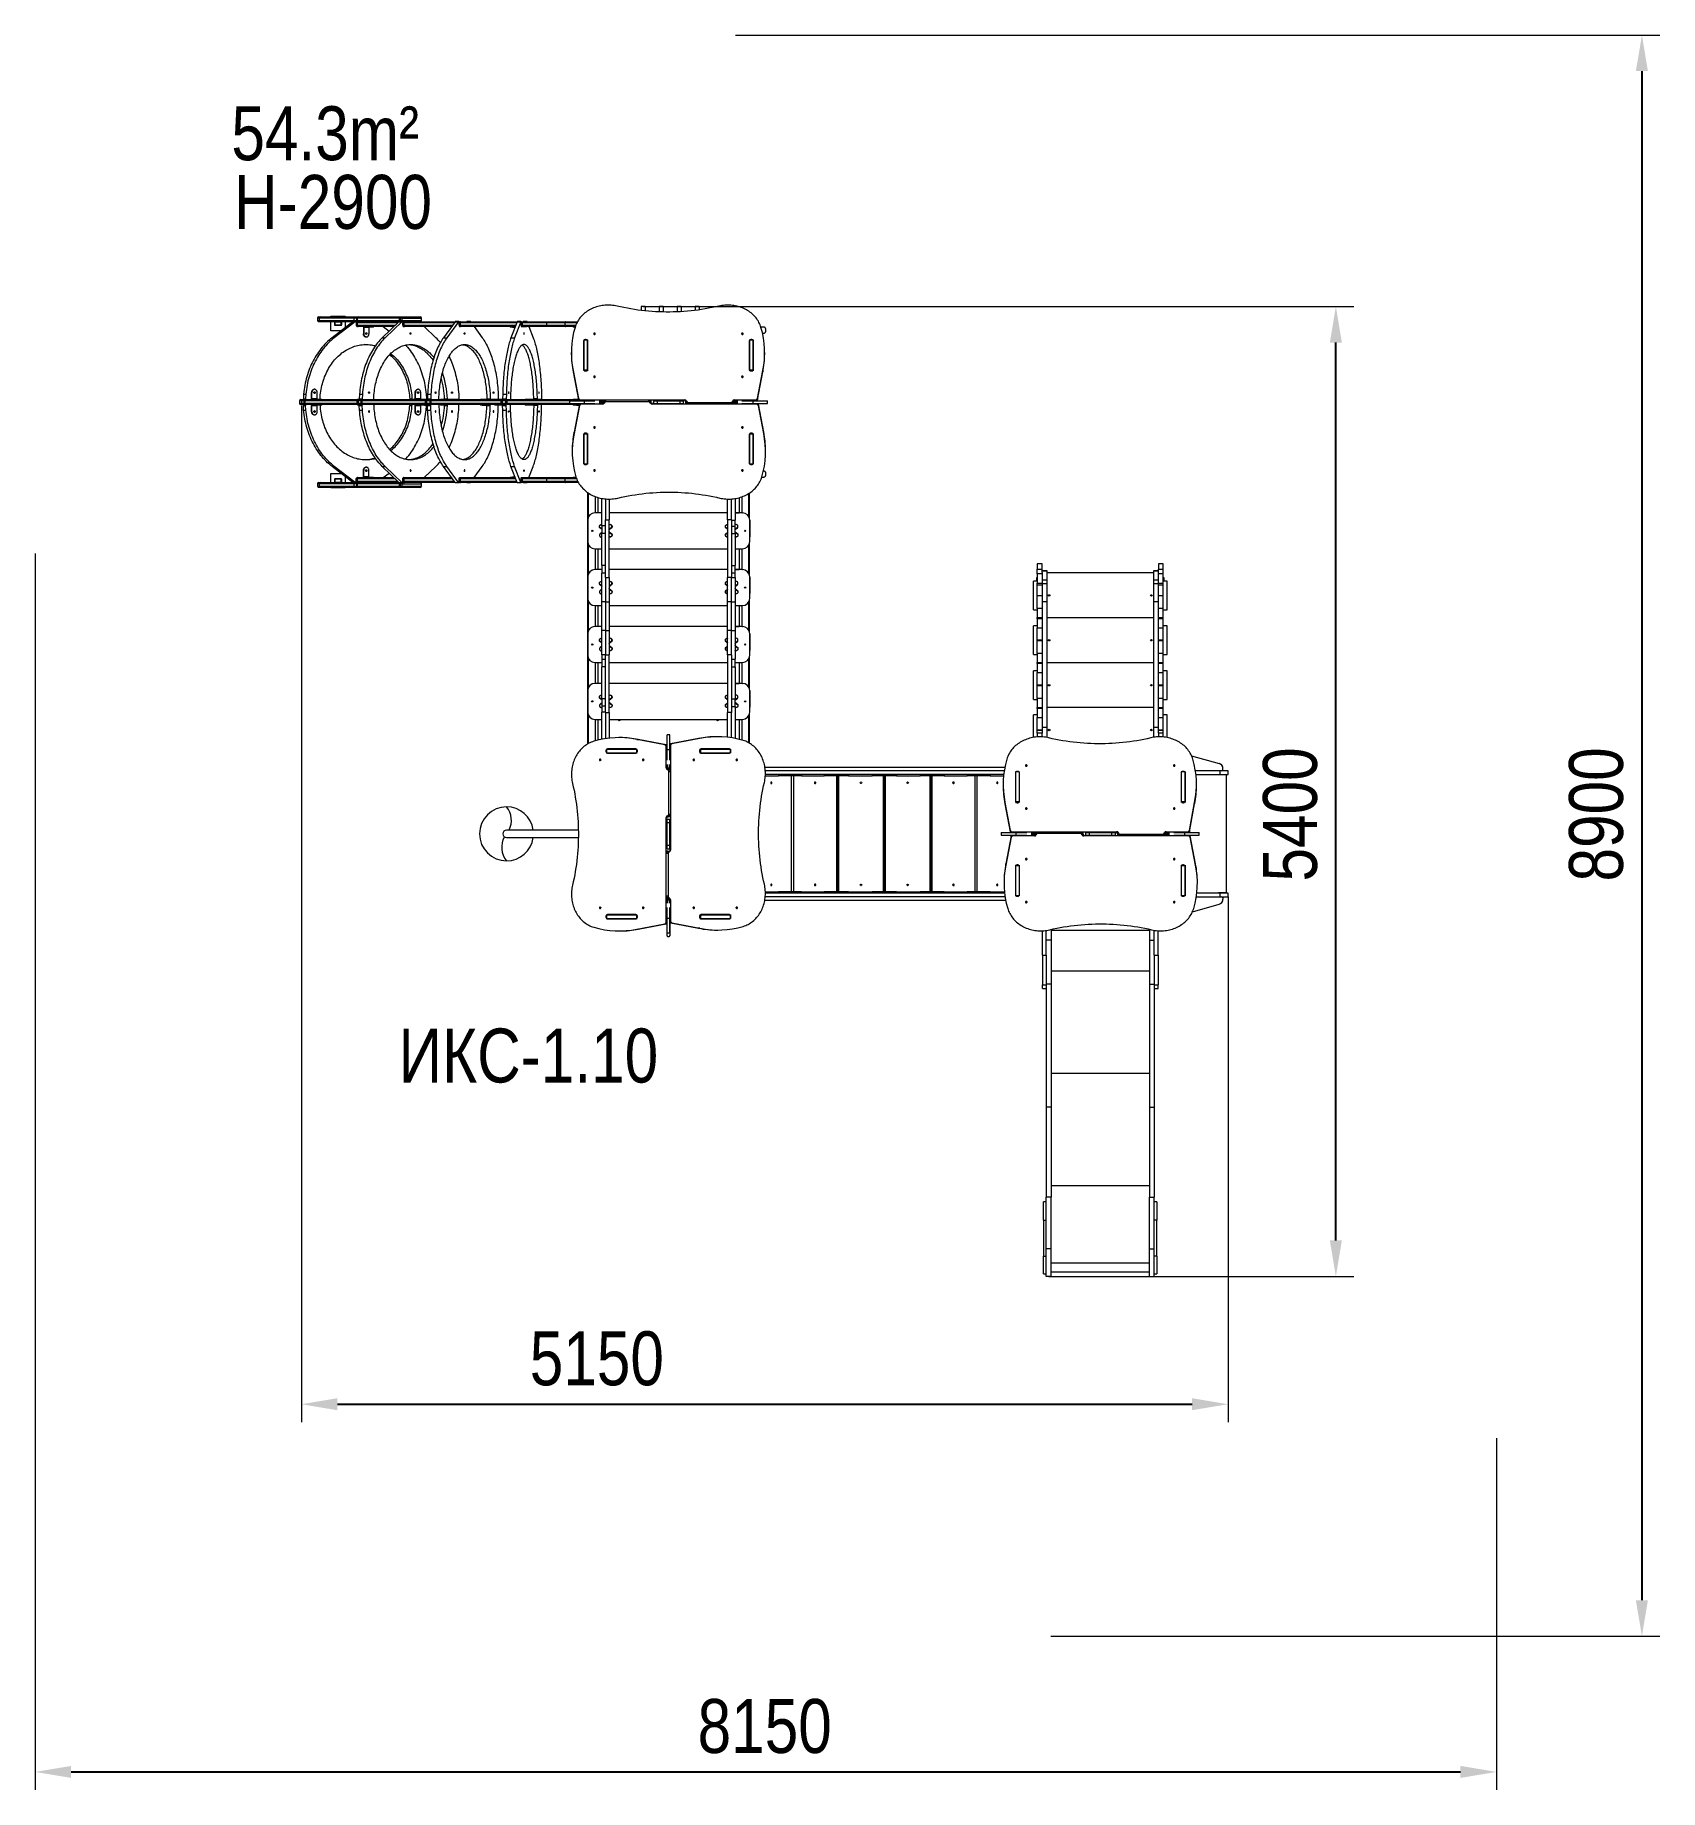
# Model space of a CAD drawing. Header units: millimetres. Extents: x -4714 to 4317, y -5309 to 4445.
import ezdxf

# ---------------------------------------------------------------- set-up
doc = ezdxf.new("R2010")
doc.units = ezdxf.units.MM
for name, color, linetype in [('DIKOM_АРТИКУЛ', 7, 'Continuous'), ('DIKOM_РАЗМЕР_ЗОНА', 7, 'Continuous'), ('DIKOM_РАЗМЕР_ОБЪЕКТА', 7, 'Continuous')]:
    doc.layers.add(name, color=color, linetype=linetype)
doc.styles.add('style1', font='arial.ttf', dxfattribs={"width": 0.8})
doc.dimstyles.new('1-50', dxfattribs={"dimtxt": 300, "dimasz": 200, "dimexe": 100, "dimexo": 0, "dimgap": 100, "dimtad": 1, "dimtxsty": 'style1', "dimcen": 200, "dimclrd": 7, "dimclre": 7, "dimclrt": 7, "dimadec": 1, "dimazin": 2, "dimtfac": 1, "dimtmove": 0, "dimatfit": 2, "dimfxl": 0, "dimlwd": 25, "dimlwe": 18, "dimarcsym": 0})

msp = doc.modelspace()

# ---------------------------------------------------------------- texts
at = {"layer": 'DIKOM_АРТИКУЛ', "insert": (-2693.184, -1077.138), "char_height": 300, "attachment_point": 1, "style": 'style1'}
msp.add_mtext_dynamic_manual_height_columns('ИКС-1.10', width=1667.53662, gutter_width=20, heights=[0], dxfattribs=at)
at = {"layer": 'DIKOM_РАЗМЕР_ОБЪЕКТА', "char_height": 300, "width": 1252.54025, "attachment_point": 1, "style": 'style1'}
for s, insert in [('54.3m²', (-3623.195, 4049.625)), ('H-2900', (-3607.836, 3668.015))]:
    msp.add_mtext(s, dxfattribs=dict(at, insert=insert))

# ---------------------------------------------------------------- blocks, each defined once
blk = doc.blocks.new('*D10')
at = {"layer": 'Defpoints', "color": 0, "transparency": 16777216}
for p in [(-1334.4, 2936.2), (2515.7, 2936.2), (919.6, -2455.3)]:
    blk.add_point(p, dxfattribs=at)
at = {"layer": 'DIKOM_РАЗМЕР_ОБЪЕКТА', "color": 7, "lineweight": 18, "transparency": 16777216}
for p, q in [((-1334.4, 2936.2), (2615.7, 2936.2)), ((919.6, -2455.3), (2615.7, -2455.3))]:
    blk.add_line(p, q, dxfattribs=at)
at = {"layer": 'DIKOM_РАЗМЕР_ОБЪЕКТА', "color": 7, "lineweight": 25, "transparency": 16777216}
blk.add_line((2515.7, -2255.3), (2515.7, 2736.2), dxfattribs=at)
at = {"layer": 'DIKOM_РАЗМЕР_ОБЪЕКТА', "color": 7, "transparency": 16777216}
for points in [[(2482.3, 2736.2), (2549, 2736.2), (2515.7, 2936.2)], [(2482.3, -2255.3), (2549, -2255.3), (2515.7, -2455.3)]]:
    blk.add_solid(points, dxfattribs=at)
at = {"layer": 'DIKOM_РАЗМЕР_ОБЪЕКТА', "color": 7, "transparency": 16777216, "insert": (2262.5, 113.1), "char_height": 300, "attachment_point": 5, "rotation": 90, "style": 'style1'}
blk.add_mtext('5400', dxfattribs=at)
blk = doc.blocks.new('*D11')
at = {"layer": 'Defpoints', "color": 0, "transparency": 16777216}
for p in [(-3233.9, 2386.8), (1916.1, -344.8), (1916.1, -3165.5)]:
    blk.add_point(p, dxfattribs=at)
at = {"layer": 'DIKOM_РАЗМЕР_ОБЪЕКТА', "color": 7, "lineweight": 18, "transparency": 16777216}
for p, q in [((-3233.9, 2386.8), (-3233.9, -3265.5)), ((1916.1, -344.8), (1916.1, -3265.5))]:
    blk.add_line(p, q, dxfattribs=at)
at = {"layer": 'DIKOM_РАЗМЕР_ОБЪЕКТА', "color": 7, "lineweight": 25, "transparency": 16777216}
blk.add_line((-3033.9, -3165.5), (1716.1, -3165.5), dxfattribs=at)
at = {"layer": 'DIKOM_РАЗМЕР_ОБЪЕКТА', "color": 7, "transparency": 16777216}
for points in [[(-3033.9, -3132.2), (-3033.9, -3198.9), (-3233.9, -3165.5)], [(1716.1, -3132.2), (1716.1, -3198.9), (1916.1, -3165.5)]]:
    blk.add_solid(points, dxfattribs=at)
at = {"layer": 'DIKOM_РАЗМЕР_ОБЪЕКТА', "color": 7, "transparency": 16777216, "insert": (-1591.9, -2912.3), "char_height": 300, "attachment_point": 5, "style": 'style1'}
blk.add_mtext('5150', dxfattribs=at)
blk = doc.blocks.new('*D12')
at = {"layer": 'Defpoints', "color": 0, "transparency": 16777216}
for p in [(-821.5, 4445.2), (931.3, -4455.3), (4216.6, -4455.3)]:
    blk.add_point(p, dxfattribs=at)
at = {"layer": 'DIKOM_РАЗМЕР_ЗОНА', "color": 7, "lineweight": 18, "transparency": 16777216}
for p, q in [((-821.5, 4445.2), (4316.6, 4445.2)), ((931.3, -4455.3), (4316.6, -4455.3))]:
    blk.add_line(p, q, dxfattribs=at)
at = {"layer": 'DIKOM_РАЗМЕР_ЗОНА', "color": 7, "lineweight": 25, "transparency": 16777216}
blk.add_line((4216.6, 4245.2), (4216.6, -4255.3), dxfattribs=at)
at = {"layer": 'DIKOM_РАЗМЕР_ЗОНА', "color": 7, "transparency": 16777216}
for points in [[(4183.2, 4245.2), (4249.9, 4245.2), (4216.6, 4445.2)], [(4183.2, -4255.3), (4249.9, -4255.3), (4216.6, -4455.3)]]:
    blk.add_solid(points, dxfattribs=at)
at = {"layer": 'DIKOM_РАЗМЕР_ЗОНА', "color": 7, "transparency": 16777216, "insert": (3963.4, 113.1), "char_height": 300, "attachment_point": 5, "rotation": 90, "style": 'style1'}
blk.add_mtext('8900', dxfattribs=at)
blk = doc.blocks.new('*D13')
at = {"layer": 'Defpoints', "color": 0, "transparency": 16777216}
for p in [(-4714, 1563), (3408.1, -3354.8), (3408.1, -5209.4)]:
    blk.add_point(p, dxfattribs=at)
at = {"layer": 'DIKOM_РАЗМЕР_ЗОНА', "color": 7, "lineweight": 18, "transparency": 16777216}
for p, q in [((-4714, 1563), (-4714, -5309.4)), ((3408.1, -3354.8), (3408.1, -5309.4))]:
    blk.add_line(p, q, dxfattribs=at)
at = {"layer": 'DIKOM_РАЗМЕР_ЗОНА', "color": 7, "lineweight": 25, "transparency": 16777216}
blk.add_line((-4514, -5209.4), (3208.1, -5209.4), dxfattribs=at)
at = {"layer": 'DIKOM_РАЗМЕР_ЗОНА', "color": 7, "transparency": 16777216}
for points in [[(-4514, -5176), (-4514, -5242.7), (-4714, -5209.4)], [(3208.1, -5176), (3208.1, -5242.7), (3408.1, -5209.4)]]:
    blk.add_solid(points, dxfattribs=at)
at = {"layer": 'DIKOM_РАЗМЕР_ЗОНА', "color": 7, "transparency": 16777216, "insert": (-658.9, -4956.2), "char_height": 300, "attachment_point": 5, "style": 'style1'}
blk.add_mtext('8150', dxfattribs=at)

# ---------------------------------------------------------------- dimensions: what is measured, and where the dimension line sits
at = {"layer": 'DIKOM_РАЗМЕР_ЗОНА', "color": 3}
dim = msp.add_linear_dim(base=(4216.573, -4455.271), p1=(-821.505, 4445.152), p2=(931.328, -4455.271), angle=90, text='8900', dimstyle='1-50', dxfattribs=at)
dim.commit()
dim.dimension.update_dxf_attribs({"geometry": '*D12', "text_midpoint": (4216.573, 113.052), "dimtype": 160})
dim = msp.add_linear_dim(base=(3408.132, -5209.378), p1=(-4713.981, 1562.972), p2=(3408.132, -3354.848), text='8150', dimstyle='1-50', dxfattribs=at)
dim.commit()
dim.dimension.update_dxf_attribs({"geometry": '*D13', "text_midpoint": (-658.906, -5209.378), "dimtype": 160})
at = {"layer": 'DIKOM_РАЗМЕР_ОБЪЕКТА'}
dim = msp.add_linear_dim(base=(2515.658, 2936.152), p1=(919.632, -2455.271), p2=(-1334.368, 2936.152), angle=90, text='5400', dimstyle='1-50', dxfattribs=at)
dim.commit()
dim.dimension.update_dxf_attribs({"geometry": '*D10', "text_midpoint": (2515.658, 113.052), "dimtype": 160})
dim = msp.add_linear_dim(base=(1916.132, -3165.518), p1=(-3233.943, 2386.826), p2=(1916.132, -344.849), text='5150', dimstyle='1-50', dxfattribs=at)
dim.commit()
dim.dimension.update_dxf_attribs({"geometry": '*D11', "text_midpoint": (-1591.868, -3165.518), "dimtype": 160})

# ---------------------------------------------------------------- linework, layer by layer
at = {"color": 7, "linetype": 'Continuous', "lineweight": 15}
for p, q in [((-1323.868, 2936.152), (-1344.868, 2936.152)), ((-1344.868, 2936.152), (-1344.868, 2935.242)), ((-1344.868, 2935.242), (-1344.868, 2914.63)), ((-1323.868, 2936.152), (-1323.868, 2935.242)), ((-1323.868, 2935.242), (-1323.868, 2912.287)), ((-1223.868, 2936.152), (-1244.868, 2936.152)), ((-1244.868, 2936.152), (-1244.868, 2935.242)), ((-1244.868, 2935.242), (-1244.868, 2906.69)), ((-1223.868, 2936.152), (-1223.868, 2935.242)), ((-1223.868, 2935.242), (-1223.868, 2906.049)), ((-1123.868, 2936.152), (-1144.868, 2936.152)), ((-1144.868, 2936.152), (-1144.868, 2935.242)), ((-1144.868, 2935.242), (-1144.868, 2906.808)), ((-1123.868, 2936.152), (-1123.868, 2935.242)), ((-1123.868, 2935.242), (-1123.868, 2907.854)), ((-1023.868, 2936.152), (-1044.868, 2936.152)), ((-1044.868, 2936.152), (-1044.868, 2935.242)), ((-1044.868, 2935.242), (-1044.868, 2914.989)), ((-1023.868, 2936.152), (-1023.868, 2935.242)), ((-1023.868, 2935.242), (-1023.868, 2917.748)), ((-3145.258, 2872.132), (-3145.258, 2859.132)), ((-3135.874, 2872.132), (-3145.258, 2872.132)), ((-3145.258, 2859.132), (-3135.874, 2859.132)), ((-3138.258, 2879.131), (-3128.992, 2879.131)), ((-3128.992, 2852.132), (-3138.258, 2852.132)), ((-2942.014, 2872.132), (-3135.874, 2872.132)), ((-3135.874, 2872.132), (-3135.874, 2859.132)), ((-3135.874, 2859.132), (-2942.014, 2859.132)), ((-3128.992, 2879.131), (-2936.414, 2879.131)), ((-2947.97, 2852.132), (-3128.992, 2852.132)), ((-3070.365, 2879.131), (-3070.365, 2882.132)), ((-3070.365, 2882.132), (-3070.363, 2882.132)), ((-3070.365, 2802.131), (-3070.365, 2852.132)), ((-3070.363, 2879.131), (-3070.363, 2882.132)), ((-3070.363, 2882.132), (-2990.363, 2882.132)), ((-3070.363, 2802.131), (-3070.363, 2852.132)), ((-2947.993, 2852.113), (-3063.472, 2762.873)), ((-2935.392, 2852.113), (-3050.87, 2762.873)), ((-3050.034, 2849.631), (-3050.363, 2849.631)), ((-3050.363, 2849.631), (-3050.363, 2834.631)), ((-3050.034, 2834.631), (-3050.363, 2834.631)), ((-3050.034, 2849.631), (-3050.034, 2834.631)), ((-3048.034, 2849.631), (-3048.034, 2834.631)), ((-3047.534, 2832.132), (-3047.863, 2832.132)), ((-3012.534, 2850.131), (-3047.534, 2850.131)), ((-3047.534, 2834.132), (-3012.534, 2834.132)), ((-3047.534, 2832.132), (-3012.534, 2832.132)), ((-3012.034, 2849.631), (-3012.363, 2849.631)), ((-3012.363, 2834.631), (-3012.363, 2849.631)), ((-3012.034, 2834.631), (-3012.363, 2834.631)), ((-3012.034, 2834.631), (-3012.034, 2849.631)), ((-3010.034, 2834.631), (-3010.034, 2849.631)), ((-2990.363, 2882.132), (-2990.363, 2879.131)), ((-2990.363, 2852.132), (-2990.363, 2819.37)), ((-2947.993, 2852.113), (-2935.392, 2852.113)), ((-2933.212, 2852.92), (-2945.813, 2852.92)), ((-2927.629, 2872.132), (-2942.014, 2872.132)), ((-2942.014, 2872.132), (-2942.014, 2859.132)), ((-2942.014, 2859.132), (-2927.629, 2859.132)), ((-2936.414, 2879.131), (-2922.029, 2879.131)), ((-2922.029, 2852.132), (-2931.056, 2852.132)), ((-2929.212, 2847.92), (-2929.212, 2833.131)), ((-2927.629, 2845.131), (-2929.212, 2845.131)), ((-2929.162, 2832.132), (-2927.629, 2832.132)), ((-2924.252, 2872.132), (-2927.629, 2872.132)), ((-2927.629, 2872.132), (-2927.629, 2859.132)), ((-2927.629, 2859.132), (-2924.252, 2859.132)), ((-2924.252, 2845.131), (-2927.629, 2845.131)), ((-2927.629, 2832.132), (-2927.629, 2845.131)), ((-2927.629, 2832.132), (-2924.252, 2832.132)), ((-2690.223, 2872.132), (-2924.252, 2872.132)), ((-2924.252, 2872.132), (-2924.252, 2859.132)), ((-2924.252, 2859.132), (-2690.223, 2859.132)), ((-2924.252, 2845.131), (-2924.252, 2832.132)), ((-2699.025, 2845.131), (-2924.252, 2845.131)), ((-2924.252, 2832.132), (-2712.498, 2832.132)), ((-2922.029, 2879.131), (-2918.357, 2879.131)), ((-2918.357, 2852.132), (-2922.029, 2852.132)), ((-2918.357, 2879.131), (-2686.148, 2879.131)), ((-2691.771, 2852.132), (-2918.357, 2852.132)), ((-2691.789, 2852.113), (-2784.279, 2762.873)), ((-2675.666, 2852.113), (-2768.156, 2762.873)), ((-2691.789, 2852.113), (-2675.666, 2852.113)), ((-2685.538, 2872.132), (-2690.223, 2872.132)), ((-2690.223, 2872.132), (-2690.223, 2859.132)), ((-2690.223, 2859.132), (-2685.538, 2859.132)), ((-2673.92, 2852.92), (-2690.044, 2852.92)), ((-2686.148, 2879.131), (-2681.053, 2879.131)), ((-2674.883, 2872.132), (-2685.538, 2872.132)), ((-2685.538, 2872.132), (-2685.538, 2859.132)), ((-2685.538, 2859.132), (-2674.883, 2859.132)), ((-2681.053, 2879.131), (-2670.398, 2879.131)), ((-2674.883, 2872.132), (-2674.883, 2859.132)), ((-2674.883, 2872.132), (-2566.597, 2872.132)), ((-2674.883, 2859.132), (-2566.597, 2859.132)), ((-2670.398, 2852.132), (-2672.193, 2852.132)), ((-2672.193, 2852.132), (-2664.971, 2852.132)), ((-2670.716, 2847.92), (-2670.716, 2833.131)), ((-2669.456, 2845.131), (-2670.716, 2845.131)), ((-2670.676, 2832.132), (-2669.456, 2832.132)), ((-2670.398, 2879.131), (-2573.597, 2879.131)), ((-2665.051, 2845.131), (-2669.456, 2845.131)), ((-2669.456, 2832.132), (-2669.456, 2845.131)), ((-2669.456, 2832.132), (-2665.051, 2832.132)), ((-2665.051, 2845.131), (-2665.051, 2832.132)), ((-2384.685, 2845.131), (-2665.051, 2845.131)), ((-2665.051, 2832.132), (-2394.089, 2832.132)), ((-2664.971, 2852.132), (-2660.181, 2852.132)), ((-2660.181, 2852.132), (-2379.622, 2852.132)), ((-2566.597, 2859.132), (-2566.597, 2872.132)), ((-2379.635, 2852.113), (-2444.188, 2762.873)), ((-2360.852, 2852.113), (-2425.405, 2762.873)), ((-2379.635, 2852.113), (-2360.852, 2852.113)), ((-2359.633, 2852.92), (-2378.417, 2852.92)), ((-2358.428, 2852.132), (-2353.332, 2852.132)), ((-2357.397, 2847.92), (-2357.397, 2833.131)), ((-2356.462, 2845.131), (-2357.397, 2845.131)), ((-2357.369, 2832.132), (-2356.462, 2832.132)), ((-2351.388, 2845.131), (-2356.462, 2845.131)), ((-2356.462, 2832.132), (-2356.462, 2845.131)), ((-2356.462, 2832.132), (-2351.388, 2832.132)), ((-2353.332, 2852.132), (-2347.813, 2852.132)), ((-2038.649, 2845.131), (-2351.388, 2845.131)), ((-2351.388, 2845.131), (-2351.388, 2832.132)), ((-2351.388, 2832.132), (-2042.776, 2832.132)), ((-2347.813, 2852.132), (-2037.508, 2852.132)), ((-2294.345, 2852.92), (-2313.128, 2852.92)), ((-2035.211, 2852.113), (-2068.998, 2762.873)), ((-2014.794, 2852.113), (-2048.581, 2762.873)), ((-2037.854, 2845.131), (-2038.649, 2845.131)), ((-2038.649, 2843.031), (-2038.649, 2845.131)), ((-2037.508, 2852.132), (-2035.204, 2852.132)), ((-2035.211, 2852.113), (-2014.794, 2852.113)), ((-2014.156, 2852.92), (-2034.573, 2852.92)), ((-2013.525, 2852.132), (-2010.839, 2852.132)), ((-2012.986, 2847.92), (-2012.986, 2833.131)), ((-2012.478, 2845.131), (-2012.986, 2845.131)), ((-2012.971, 2832.132), (-2012.478, 2832.132)), ((-2006.902, 2845.131), (-2012.478, 2845.131)), ((-2012.478, 2832.132), (-2012.478, 2845.131)), ((-2012.478, 2832.132), (-2006.902, 2832.132)), ((-2010.839, 2852.132), (-2004.775, 2852.132)), ((-1872.51, 2845.131), (-2006.902, 2845.131)), ((-2006.902, 2845.131), (-2006.902, 2832.132)), ((-2006.902, 2832.132), (-1872.51, 2832.132)), ((-2004.775, 2852.132), (-1871.429, 2852.132)), ((-1979.985, 2852.92), (-2000.401, 2852.92)), ((-1770.36, 2845.131), (-1872.51, 2845.131)), ((-1872.51, 2845.131), (-1872.51, 2832.132)), ((-1872.51, 2832.132), (-1770.36, 2832.132)), ((-1871.429, 2852.132), (-1765.902, 2852.132)), ((-1770.36, 2845.131), (-1770.36, 2832.132)), ((-1703.479, 2845.131), (-1770.36, 2845.131)), ((-1770.36, 2832.132), (-1709.25, 2832.132)), ((-1765.902, 2852.132), (-1699.744, 2852.132)), ((-3070.365, 2802.131), (-3070.363, 2802.131)), ((-3012.67, 2802.131), (-3070.363, 2802.131)), ((-3063.472, 2762.873), (-3050.87, 2762.873)), ((-2922.029, 2825.131), (-2922.884, 2825.131)), ((-2885.615, 2825.131), (-2922.814, 2825.131)), ((-2918.357, 2825.131), (-2922.029, 2825.131)), ((-2719.753, 2825.131), (-2918.357, 2825.131)), ((-2887.415, 2819.131), (-2889.215, 2819.131)), ((-2889.215, 2819.131), (-2889.215, 2785.131)), ((-2889.215, 2785.131), (-2887.415, 2785.131)), ((-2858.616, 2819.131), (-2887.415, 2819.131)), ((-2887.415, 2819.131), (-2887.415, 2785.131)), ((-2885.615, 2825.131), (-2885.615, 2822.131)), ((-2865.213, 2825.131), (-2885.615, 2825.131)), ((-2865.213, 2822.131), (-2885.615, 2822.131)), ((-2873.015, 2767.131), (-2874.816, 2767.131)), ((-2865.213, 2825.131), (-2840.012, 2825.131)), ((-2865.213, 2822.131), (-2865.213, 2825.131)), ((-2840.012, 2822.131), (-2865.213, 2822.131)), ((-2858.616, 2819.131), (-2858.616, 2785.131)), ((-2840.012, 2825.131), (-2840.012, 2822.131)), ((-2840.012, 2825.131), (-2832.814, 2825.131)), ((-2832.814, 2822.131), (-2840.012, 2822.131)), ((-2832.814, 2822.131), (-2832.814, 2825.131)), ((-2826.817, 2825.131), (-2832.814, 2825.131)), ((-2784.279, 2762.873), (-2768.156, 2762.873)), ((-2779.325, 2825.131), (-2746.247, 2799.569)), ((-2664.971, 2825.131), (-2665.648, 2825.131)), ((-2588.705, 2825.131), (-2665.592, 2825.131)), ((-2660.181, 2825.131), (-2664.971, 2825.131)), ((-2399.153, 2825.131), (-2660.181, 2825.131)), ((-2550.668, 2825.131), (-2486.142, 2762.873)), ((-2444.188, 2762.873), (-2425.405, 2762.873)), ((-2399.55, 2825.131), (-2399.55, 2824.582)), ((-2399.55, 2825.131), (-2399.153, 2825.131)), ((-2353.332, 2825.131), (-2353.86, 2825.131)), ((-2300.158, 2825.131), (-2353.821, 2825.131)), ((-2347.813, 2825.131), (-2353.332, 2825.131)), ((-2045.426, 2825.131), (-2347.813, 2825.131)), ((-2273.609, 2825.131), (-2228.573, 2762.873)), ((-2074.376, 2825.131), (-2074.376, 2822.131)), ((-2074.376, 2825.131), (-2060.589, 2825.131)), ((-2060.589, 2822.131), (-2074.376, 2822.131)), ((-2068.998, 2762.873), (-2048.581, 2762.873)), ((-2060.589, 2825.131), (-2060.589, 2822.131)), ((-2060.589, 2825.131), (-2045.426, 2825.131)), ((-2060.589, 2822.131), (-2046.562, 2822.131)), ((-2010.839, 2825.131), (-2011.135, 2825.131)), ((-2011.114, 2825.131), (-1983.027, 2825.131)), ((-2004.775, 2825.131), (-2010.839, 2825.131)), ((-1871.429, 2825.131), (-2004.775, 2825.131)), ((-1969.131, 2825.131), (-1945.56, 2762.873)), ((-1765.902, 2825.131), (-1871.429, 2825.131)), ((-1711.772, 2825.131), (-1765.902, 2825.131)), ((-1722.868, 2825.131), (-1722.868, 2822.131)), ((-1712.733, 2822.131), (-1722.868, 2822.131)), ((-1665.618, 2744.718), (-1665.618, 2585.802)), ((-1664.868, 2750.614), (-1664.868, 2749.544)), ((-1643.868, 2749.544), (-1664.868, 2749.544)), ((-1664.868, 2749.544), (-1664.868, 2582.813)), ((-1646.779, 2750.657), (-1661.957, 2750.657)), ((-1652.118, 2752.512), (-1656.618, 2752.512)), ((-1656.618, 2752.512), (-1656.618, 2750.657)), ((-1652.118, 2752.512), (-1652.118, 2750.657)), ((-1643.868, 2750.614), (-1643.868, 2749.544)), ((-1643.868, 2749.544), (-1643.868, 2582.813)), ((-1643.868, 2739.271), (-1643.436, 2739.271)), ((-1643.118, 2585.802), (-1643.118, 2744.718)), ((-744.618, 2744.718), (-744.618, 2585.802)), ((-744.301, 2739.268), (-743.868, 2739.268)), ((-743.868, 2750.614), (-743.868, 2749.544)), ((-722.868, 2749.544), (-743.868, 2749.544)), ((-743.868, 2749.544), (-743.868, 2582.813)), ((-725.779, 2750.657), (-740.957, 2750.657)), ((-731.118, 2752.512), (-735.618, 2752.512)), ((-735.618, 2752.512), (-735.618, 2750.657)), ((-731.118, 2752.512), (-731.118, 2750.657)), ((-722.868, 2750.614), (-722.868, 2749.544)), ((-722.868, 2749.544), (-722.868, 2582.813)), ((-722.118, 2585.802), (-722.118, 2744.718)), ((-1733.693, 2680.327), (-1733.693, 2672.827)), ((-659.003, 2672.827), (-659.003, 2680.327)), ((-1723.335, 2580.213), (-1694.042, 2424.434)), ((-1723.335, 2580.213), (-1723.335, 2572.713)), ((-1723.335, 2572.713), (-1694.042, 2416.934)), ((-1643.868, 2582.813), (-1664.868, 2582.813)), ((-1664.868, 2582.813), (-1664.868, 2579.758)), ((-1656.618, 2578.008), (-1652.118, 2578.008)), ((-1643.868, 2582.813), (-1643.868, 2579.758)), ((-722.868, 2582.813), (-743.868, 2582.813)), ((-743.868, 2582.813), (-743.868, 2579.758)), ((-735.618, 2578.008), (-731.118, 2578.008)), ((-722.868, 2582.813), (-722.868, 2579.758)), ((-698.654, 2424.437), (-669.361, 2580.213)), ((-698.654, 2416.937), (-669.361, 2572.713)), ((-669.361, 2580.213), (-669.361, 2572.713)), ((-3221.497, 2449.797), (-3223.065, 2423.875)), ((-3221.497, 2449.797), (-3208.895, 2449.797)), ((-3208.895, 2449.797), (-3210.464, 2423.875)), ((-3176.968, 2424.652), (-3176.968, 2458.652)), ((-3175.168, 2458.652), (-3176.968, 2458.652)), ((-3175.168, 2424.652), (-3175.168, 2458.652)), ((-3160.769, 2476.652), (-3162.569, 2476.652)), ((-3146.369, 2424.652), (-3146.369, 2458.652)), ((-2910.845, 2449.797), (-2912.101, 2423.875)), ((-2910.845, 2449.797), (-2894.722, 2449.797)), ((-2894.722, 2449.797), (-2895.978, 2423.875)), ((-2599.662, 2458.652), (-2601.462, 2458.652)), ((-2601.462, 2424.652), (-2601.462, 2458.652)), ((-2599.662, 2424.652), (-2599.662, 2458.652)), ((-2585.263, 2476.652), (-2587.063, 2476.652)), ((-2570.863, 2424.652), (-2570.863, 2458.652)), ((-2540.736, 2449.797), (-2539.168, 2423.875)), ((-2532.525, 2449.797), (-2533.402, 2423.875)), ((-2532.525, 2449.797), (-2513.742, 2449.797)), ((-2513.742, 2449.797), (-2514.619, 2423.875)), ((-2359.576, 2449.797), (-2358.32, 2423.875)), ((-2140.236, 2449.797), (-2139.359, 2423.875)), ((-2115.234, 2449.797), (-2115.693, 2423.875)), ((-2115.234, 2449.797), (-2094.817, 2449.797)), ((-2094.817, 2449.797), (-2095.276, 2423.875)), ((-1899.324, 2449.797), (-1898.865, 2423.875)), ((-3244.878, 2411.651), (-3244.878, 2398.651)), ((-3232.865, 2411.651), (-3244.878, 2411.651)), ((-3244.878, 2398.651), (-3232.865, 2398.651)), ((-3237.878, 2418.651), (-3227.265, 2418.651)), ((-3227.265, 2391.651), (-3237.878, 2391.651)), ((-3218.45, 2411.651), (-3232.865, 2411.651)), ((-3232.865, 2411.651), (-3232.865, 2398.651)), ((-3232.865, 2398.651), (-3218.45, 2398.651)), ((-3227.265, 2418.651), (-3212.85, 2418.651)), ((-3212.85, 2391.651), (-3227.265, 2391.651)), ((-3223.065, 2423.875), (-3210.464, 2423.875)), ((-3223.065, 2386.428), (-3210.464, 2386.428)), ((-3221.497, 2360.506), (-3223.065, 2386.428)), ((-3221.497, 2360.506), (-3208.895, 2360.506)), ((-3219.069, 2418.652), (-3206.468, 2418.652)), ((-3215.165, 2411.651), (-3218.45, 2411.651)), ((-3218.45, 2398.651), (-3218.45, 2411.651)), ((-3218.45, 2398.651), (-3215.165, 2398.651)), ((-2923.204, 2411.651), (-3215.165, 2411.651)), ((-3215.165, 2411.651), (-3215.165, 2398.651)), ((-3215.165, 2398.651), (-2923.204, 2398.651)), ((-3212.85, 2418.651), (-3209.183, 2418.651)), ((-3209.183, 2391.651), (-3212.85, 2391.651)), ((-3208.895, 2360.506), (-3210.464, 2386.428)), ((-3209.183, 2418.651), (-2919.265, 2418.651)), ((-2919.265, 2391.651), (-3209.183, 2391.651)), ((-3206.468, 2418.652), (-3173.368, 2418.652)), ((-3176.968, 2424.652), (-3175.168, 2424.652)), ((-3175.168, 2385.652), (-3176.968, 2385.652)), ((-3176.968, 2351.652), (-3176.968, 2385.652)), ((-3176.968, 2351.652), (-3175.168, 2351.652)), ((-3175.168, 2424.652), (-3146.369, 2424.652)), ((-3175.168, 2385.652), (-3146.369, 2385.652)), ((-3175.168, 2351.652), (-3175.168, 2385.652)), ((-3173.368, 2421.652), (-3173.368, 2418.652)), ((-3152.966, 2421.652), (-3173.368, 2421.652)), ((-3152.966, 2418.652), (-3173.368, 2418.652)), ((-3173.368, 2391.651), (-3173.368, 2388.652)), ((-3173.368, 2388.652), (-3152.966, 2388.652)), ((-3152.966, 2418.652), (-3152.966, 2421.652)), ((-3152.966, 2421.652), (-3127.765, 2421.652)), ((-3127.765, 2418.652), (-3152.966, 2418.652)), ((-3152.966, 2388.652), (-3152.966, 2391.651)), ((-3127.765, 2388.652), (-3152.966, 2388.652)), ((-3146.369, 2351.652), (-3146.369, 2385.652)), ((-3127.765, 2418.652), (-3127.765, 2421.652)), ((-3127.765, 2421.652), (-3120.566, 2421.652)), ((-3120.566, 2418.652), (-3127.765, 2418.652)), ((-3127.765, 2388.652), (-3127.765, 2391.651)), ((-3120.566, 2388.652), (-3127.765, 2388.652)), ((-3120.566, 2418.652), (-3120.566, 2421.652)), ((-3120.566, 2388.652), (-3120.566, 2391.651)), ((-2918.526, 2411.651), (-2923.204, 2411.651)), ((-2923.204, 2398.651), (-2923.204, 2411.651)), ((-2923.204, 2398.651), (-2918.526, 2398.651)), ((-2922.452, 2421.652), (-2922.452, 2418.652)), ((-2922.452, 2421.652), (-2915.985, 2421.652)), ((-2915.985, 2418.652), (-2922.452, 2418.652)), ((-2922.452, 2391.651), (-2922.452, 2388.652)), ((-2915.985, 2388.652), (-2922.452, 2388.652)), ((-2919.265, 2418.651), (-2914.041, 2418.651)), ((-2914.041, 2391.651), (-2919.265, 2391.651)), ((-2902.367, 2411.651), (-2918.526, 2411.651)), ((-2918.526, 2411.651), (-2918.526, 2398.651)), ((-2918.526, 2398.651), (-2902.367, 2398.651)), ((-2915.985, 2421.652), (-2915.985, 2418.652)), ((-2915.985, 2421.652), (-2911.837, 2421.652)), ((-2915.985, 2418.652), (-2908.901, 2418.652)), ((-2915.985, 2391.651), (-2915.985, 2388.652)), ((-2911.837, 2388.652), (-2915.985, 2388.652)), ((-2914.041, 2418.651), (-2897.882, 2418.651)), ((-2897.882, 2391.651), (-2914.041, 2391.651)), ((-2912.101, 2423.875), (-2895.978, 2423.875)), ((-2912.101, 2386.428), (-2895.978, 2386.428)), ((-2910.845, 2360.506), (-2912.101, 2386.428)), ((-2910.845, 2360.506), (-2894.722, 2360.506)), ((-2908.901, 2418.652), (-2892.777, 2418.652)), ((-2898.056, 2411.651), (-2902.367, 2411.651)), ((-2902.367, 2398.651), (-2902.367, 2411.651)), ((-2902.367, 2398.651), (-2898.056, 2398.651)), ((-2543.259, 2411.651), (-2898.056, 2411.651)), ((-2898.056, 2411.651), (-2898.056, 2398.651)), ((-2898.056, 2398.651), (-2543.259, 2398.651)), ((-2897.882, 2418.651), (-2893.068, 2418.651)), ((-2893.068, 2391.651), (-2897.882, 2391.651)), ((-2894.722, 2360.506), (-2895.978, 2386.428)), ((-2893.068, 2418.651), (-2540.755, 2418.651)), ((-2540.755, 2391.651), (-2893.068, 2391.651)), ((-2892.777, 2418.652), (-2835.037, 2418.652)), ((-2631.85, 2423.365), (-2619.249, 2423.365)), ((-2631.85, 2386.938), (-2619.249, 2386.938)), ((-2615.256, 2418.652), (-2627.857, 2418.652)), ((-2597.862, 2418.652), (-2615.256, 2418.652)), ((-2601.462, 2424.652), (-2599.662, 2424.652)), ((-2599.662, 2385.652), (-2601.462, 2385.652)), ((-2601.462, 2351.652), (-2601.462, 2385.652)), ((-2601.462, 2351.652), (-2599.662, 2351.652)), ((-2599.662, 2424.652), (-2570.863, 2424.652)), ((-2599.662, 2385.652), (-2570.863, 2385.652)), ((-2599.662, 2351.652), (-2599.662, 2385.652)), ((-2597.862, 2421.652), (-2597.862, 2418.652)), ((-2577.46, 2421.652), (-2597.862, 2421.652)), ((-2577.46, 2418.652), (-2597.862, 2418.652)), ((-2597.862, 2391.651), (-2597.862, 2388.652)), ((-2597.862, 2388.652), (-2577.46, 2388.652)), ((-2577.46, 2418.652), (-2577.46, 2421.652)), ((-2577.46, 2421.652), (-2560.406, 2421.652)), ((-2560.406, 2418.652), (-2577.46, 2418.652)), ((-2577.46, 2388.652), (-2577.46, 2391.651)), ((-2560.406, 2388.652), (-2577.46, 2388.652)), ((-2570.863, 2351.652), (-2570.863, 2385.652)), ((-2560.406, 2421.652), (-2560.406, 2418.652)), ((-2560.406, 2421.652), (-2550.455, 2421.652)), ((-2550.455, 2418.652), (-2560.406, 2418.652)), ((-2560.406, 2391.651), (-2560.406, 2388.652)), ((-2550.455, 2388.652), (-2560.406, 2388.652)), ((-2550.455, 2421.652), (-2550.455, 2418.652)), ((-2550.455, 2421.652), (-2533.218, 2421.652)), ((-2550.455, 2418.652), (-2531.168, 2418.652)), ((-2550.455, 2391.651), (-2550.455, 2388.652)), ((-2550.455, 2388.652), (-2533.218, 2388.652)), ((-2537.894, 2411.651), (-2543.259, 2411.651)), ((-2543.259, 2398.651), (-2543.259, 2411.651)), ((-2543.259, 2398.651), (-2537.894, 2398.651)), ((-2540.755, 2418.651), (-2534.764, 2418.651)), ((-2534.764, 2391.651), (-2540.755, 2391.651)), ((-2540.736, 2360.506), (-2539.168, 2386.428)), ((-2519.01, 2411.651), (-2537.894, 2411.651)), ((-2537.894, 2411.651), (-2537.894, 2398.651)), ((-2537.894, 2398.651), (-2519.01, 2398.651)), ((-2534.764, 2418.651), (-2515.879, 2418.651)), ((-2515.879, 2391.651), (-2534.764, 2391.651)), ((-2533.402, 2423.875), (-2514.619, 2423.875)), ((-2533.402, 2386.428), (-2514.619, 2386.428)), ((-2532.525, 2360.506), (-2533.402, 2386.428)), ((-2532.525, 2360.506), (-2513.742, 2360.506)), ((-2531.168, 2418.652), (-2512.385, 2418.652)), ((-2514.014, 2411.651), (-2519.01, 2411.651)), ((-2519.01, 2398.651), (-2519.01, 2411.651)), ((-2519.01, 2398.651), (-2514.014, 2398.651)), ((-2515.879, 2418.651), (-2510.301, 2418.651)), ((-2510.301, 2391.651), (-2515.879, 2391.651)), ((-2513.742, 2360.506), (-2514.619, 2386.428)), ((-2123.751, 2411.651), (-2514.014, 2411.651)), ((-2514.014, 2411.651), (-2514.014, 2398.651)), ((-2514.014, 2398.651), (-2123.751, 2398.651)), ((-2512.385, 2418.652), (-2472.085, 2418.652)), ((-2510.301, 2418.651), (-2122.77, 2418.651)), ((-2122.77, 2391.651), (-2510.301, 2391.651)), ((-2461.515, 2421.652), (-2461.515, 2418.652)), ((-2461.515, 2421.652), (-2455.047, 2421.652)), ((-2455.047, 2418.652), (-2461.515, 2418.652)), ((-2461.515, 2391.651), (-2461.515, 2388.652)), ((-2455.047, 2388.652), (-2461.515, 2388.652)), ((-2455.047, 2421.652), (-2455.047, 2418.652)), ((-2455.047, 2421.652), (-2438.32, 2421.652)), ((-2455.047, 2418.652), (-2435.384, 2418.652)), ((-2455.047, 2391.651), (-2455.047, 2388.652)), ((-2438.32, 2388.652), (-2455.047, 2388.652)), ((-2438.582, 2423.365), (-2422.459, 2423.365)), ((-2438.582, 2386.938), (-2422.459, 2386.938)), ((-2419.261, 2418.652), (-2435.384, 2418.652)), ((-2361.52, 2418.652), (-2419.261, 2418.652)), ((-2359.576, 2360.506), (-2358.32, 2386.428)), ((-2238.694, 2421.652), (-2238.694, 2418.652)), ((-2238.694, 2421.652), (-2228.743, 2421.652)), ((-2228.743, 2418.652), (-2238.694, 2418.652)), ((-2238.694, 2391.651), (-2238.694, 2388.652)), ((-2228.743, 2388.652), (-2238.694, 2388.652)), ((-2228.743, 2421.652), (-2228.743, 2418.652)), ((-2228.743, 2421.652), (-2202.726, 2421.652)), ((-2228.743, 2418.652), (-2200.677, 2418.652)), ((-2228.743, 2391.651), (-2228.743, 2388.652)), ((-2228.743, 2388.652), (-2202.726, 2388.652)), ((-2202.909, 2423.365), (-2184.126, 2423.365)), ((-2202.909, 2386.938), (-2184.126, 2386.938)), ((-2181.894, 2418.652), (-2200.677, 2418.652)), ((-2158.568, 2418.652), (-2181.894, 2418.652)), ((-2158.568, 2421.652), (-2158.568, 2418.652)), ((-2158.568, 2421.652), (-2144.781, 2421.652)), ((-2144.781, 2418.652), (-2158.568, 2418.652)), ((-2158.568, 2391.651), (-2158.568, 2388.652)), ((-2144.781, 2388.652), (-2158.568, 2388.652)), ((-2144.781, 2421.652), (-2144.781, 2418.652)), ((-2144.781, 2421.652), (-2115.596, 2421.652)), ((-2144.781, 2418.652), (-2114.524, 2418.652)), ((-2144.781, 2391.651), (-2144.781, 2388.652)), ((-2115.596, 2388.652), (-2144.781, 2388.652)), ((-2140.236, 2360.506), (-2139.359, 2386.428)), ((-2118.119, 2411.651), (-2123.751, 2411.651)), ((-2123.751, 2398.651), (-2123.751, 2411.651)), ((-2123.751, 2398.651), (-2118.119, 2398.651)), ((-2122.77, 2418.651), (-2116.48, 2418.651)), ((-2116.48, 2391.651), (-2122.77, 2391.651)), ((-2097.531, 2411.651), (-2118.119, 2411.651)), ((-2118.119, 2411.651), (-2118.119, 2398.651)), ((-2118.119, 2398.651), (-2097.531, 2398.651)), ((-2116.48, 2418.651), (-2095.893, 2418.651)), ((-2095.893, 2391.651), (-2116.48, 2391.651)), ((-2115.693, 2423.875), (-2095.276, 2423.875)), ((-2115.693, 2386.428), (-2095.276, 2386.428)), ((-2115.234, 2360.506), (-2115.693, 2386.428)), ((-2115.234, 2360.506), (-2094.817, 2360.506)), ((-2114.524, 2418.652), (-2094.107, 2418.652)), ((-2092.027, 2411.651), (-2097.531, 2411.651)), ((-2097.531, 2398.651), (-2097.531, 2411.651)), ((-2097.531, 2398.651), (-2092.027, 2398.651)), ((-2095.893, 2418.651), (-2089.746, 2418.651)), ((-2089.746, 2391.651), (-2095.893, 2391.651)), ((-2094.817, 2360.506), (-2095.276, 2386.428)), ((-2094.107, 2418.652), (-2073.014, 2418.652)), ((-2092.027, 2411.651), (-2092.027, 2398.651)), ((-1744.14, 2411.651), (-2092.027, 2411.651)), ((-2092.027, 2398.651), (-1744.14, 2398.651)), ((-2089.746, 2418.651), (-1729.203, 2418.651)), ((-1729.203, 2391.651), (-2089.746, 2391.651)), ((-1990.184, 2421.652), (-1990.184, 2418.652)), ((-1990.184, 2421.652), (-1976.397, 2421.652)), ((-1976.397, 2418.652), (-1990.184, 2418.652)), ((-1990.184, 2391.651), (-1990.184, 2388.652)), ((-1976.397, 2388.652), (-1990.184, 2388.652)), ((-1976.397, 2421.652), (-1976.397, 2418.652)), ((-1976.397, 2421.652), (-1943.341, 2421.652)), ((-1976.397, 2418.652), (-1943.341, 2418.652)), ((-1976.397, 2391.651), (-1976.397, 2388.652)), ((-1943.341, 2388.652), (-1976.397, 2388.652)), ((-1943.341, 2418.652), (-1943.341, 2421.652)), ((-1941.544, 2418.652), (-1943.341, 2418.652)), ((-1943.341, 2388.652), (-1943.341, 2391.651)), ((-1922.296, 2423.365), (-1942.712, 2423.365)), ((-1922.296, 2386.938), (-1942.712, 2386.938)), ((-1941.544, 2418.652), (-1921.127, 2418.652)), ((-1900.034, 2418.652), (-1921.127, 2418.652)), ((-1899.324, 2360.506), (-1898.865, 2386.428)), ((-1744.14, 2412.658), (-1744.14, 2397.658)), ((-1744.14, 2412.658), (-1662.965, 2412.658)), ((-1744.14, 2397.658), (-1662.965, 2397.658)), ((-1729.203, 2418.651), (-1694.364, 2418.651)), ((-1689.406, 2391.651), (-1729.203, 2391.651)), ((-1722.868, 2418.651), (-1722.868, 2421.651)), ((-1722.868, 2421.651), (-1704.868, 2421.651)), ((-1722.868, 2391.651), (-1722.868, 2388.652)), ((-1704.868, 2388.652), (-1722.868, 2388.652)), ((-1689.082, 2393.37), (-1718.375, 2237.593)), ((-1689.082, 2385.87), (-1718.375, 2230.093)), ((-1704.868, 2421.651), (-1704.868, 2418.651)), ((-1704.868, 2421.651), (-1694.928, 2421.651)), ((-1704.868, 2391.651), (-1704.868, 2388.652)), ((-1704.868, 2388.652), (-1689.97, 2388.652)), ((-1694.042, 2424.434), (-1694.042, 2416.934)), ((-1689.082, 2385.87), (-1689.082, 2393.37)), ((-1684.172, 2417.166), (-1102.711, 2417.168)), ((-1684.172, 2417.166), (-1684.172, 2412.658)), ((-1679.212, 2393.138), (-1679.212, 2397.658)), ((-1559.987, 2393.138), (-1679.212, 2393.138)), ((-1662.965, 2412.658), (-1662.965, 2397.658)), ((-1662.965, 2412.658), (-1602.649, 2412.658)), ((-1662.965, 2397.658), (-1602.568, 2397.658)), ((-1578.728, 2409.667), (-1550.193, 2409.667)), ((-1559.987, 2400.638), (-1578.676, 2400.638)), ((-1561.168, 2409.667), (-1561.168, 2400.638)), ((-1559.987, 2393.138), (-1559.987, 2400.638)), ((-1551.1, 2399.702), (-1551.1, 2407.202)), ((-1541.225, 2406.994), (-1541.225, 2414.388)), ((-1303.787, 2406.994), (-1541.225, 2406.994)), ((-1303.787, 2406.994), (-1303.787, 2414.389)), ((-1294.82, 2409.668), (-1287.145, 2409.668)), ((-1293.912, 2399.702), (-1293.912, 2407.202)), ((-1293.398, 2409.668), (-1293.398, 2405.574)), ((-1285.025, 2393.138), (-1285.025, 2400.216)), ((-703.565, 2393.14), (-1285.025, 2393.138)), ((-1277.425, 2397.658), (-1276.308, 2397.658)), ((-1277.398, 2412.658), (-1276.308, 2412.658)), ((-1276.308, 2412.658), (-1276.308, 2397.658)), ((-1276.308, 2412.658), (-1256.264, 2412.658)), ((-1276.308, 2397.658), (-1256.264, 2397.658)), ((-1256.264, 2412.658), (-1256.264, 2397.658)), ((-1256.264, 2412.658), (-1131.472, 2412.658)), ((-1256.264, 2397.658), (-1131.472, 2397.658)), ((-1131.472, 2412.658), (-1131.472, 2397.658)), ((-1131.472, 2412.658), (-1111.428, 2412.658)), ((-1131.472, 2397.658), (-1111.428, 2397.658)), ((-1111.428, 2412.658), (-1111.428, 2397.658)), ((-1111.428, 2412.658), (-1110.337, 2412.658)), ((-1111.428, 2397.658), (-1110.313, 2397.658)), ((-1102.711, 2417.168), (-1102.711, 2410.087)), ((-1092.916, 2400.639), (-1100.572, 2400.639)), ((-1094.338, 2404.732), (-1094.338, 2400.639)), ((-1093.824, 2410.605), (-1093.824, 2403.105)), ((-1083.949, 2403.312), (-846.511, 2403.312)), ((-1083.949, 2403.312), (-1083.949, 2395.914)), ((-846.511, 2403.312), (-846.511, 2395.915)), ((-809.052, 2400.64), (-837.543, 2400.64)), ((-836.636, 2410.605), (-836.636, 2403.105)), ((-827.749, 2417.168), (-708.524, 2417.168)), ((-827.749, 2417.168), (-827.749, 2409.668)), ((-827.749, 2409.668), (-809.016, 2409.668)), ((-826.569, 2409.668), (-826.569, 2400.64)), ((-785.155, 2397.658), (-724.771, 2397.658)), ((-785.101, 2412.658), (-724.771, 2412.658)), ((-724.771, 2412.658), (-724.771, 2397.658)), ((-724.771, 2412.658), (-643.596, 2412.658)), ((-724.771, 2397.658), (-643.596, 2397.658)), ((-708.524, 2417.168), (-708.524, 2412.658)), ((-703.565, 2393.14), (-703.565, 2397.658)), ((-698.654, 2424.437), (-698.654, 2416.937)), ((-693.695, 2385.872), (-693.695, 2393.372)), ((-664.401, 2237.593), (-693.695, 2393.372)), ((-664.401, 2230.093), (-693.695, 2385.872)), ((-643.596, 2397.658), (-643.596, 2412.658)), ((-3162.569, 2333.652), (-3160.769, 2333.652)), ((-2587.063, 2333.652), (-2585.263, 2333.652)), ((-1718.375, 2230.093), (-1718.375, 2237.593)), ((-1665.618, 2224.504), (-1665.618, 2065.589)), ((-1664.868, 2230.405), (-1664.868, 2227.151)), ((-1643.868, 2227.151), (-1664.868, 2227.151)), ((-1664.868, 2227.151), (-1664.868, 2060.759)), ((-1652.118, 2232.299), (-1656.618, 2232.299)), ((-1643.868, 2230.405), (-1643.868, 2227.151)), ((-1643.868, 2227.151), (-1643.868, 2060.759)), ((-1643.118, 2065.589), (-1643.118, 2224.504)), ((-744.618, 2224.504), (-744.618, 2065.589)), ((-743.868, 2230.405), (-743.868, 2227.151)), ((-722.868, 2227.151), (-743.868, 2227.151)), ((-743.868, 2227.151), (-743.868, 2060.759)), ((-731.118, 2232.299), (-735.618, 2232.299)), ((-722.868, 2230.405), (-722.868, 2227.151)), ((-722.868, 2227.151), (-722.868, 2060.759)), ((-722.118, 2065.589), (-722.118, 2224.504)), ((-664.401, 2230.093), (-664.401, 2237.593)), ((-1728.733, 2137.48), (-1728.733, 2129.98)), ((-1643.868, 2060.759), (-1664.868, 2060.759)), ((-1664.868, 2060.759), (-1664.868, 2059.688)), ((-1661.957, 2059.646), (-1646.779, 2059.646)), ((-1656.618, 2057.794), (-1656.618, 2059.646)), ((-1656.618, 2057.794), (-1652.118, 2057.794)), ((-1652.118, 2057.794), (-1652.118, 2059.646)), ((-1643.436, 2071.035), (-1643.868, 2071.035)), ((-1643.868, 2060.759), (-1643.868, 2059.688)), ((-743.868, 2071.035), (-744.3, 2071.035)), ((-722.868, 2060.759), (-743.868, 2060.759)), ((-743.868, 2060.759), (-743.868, 2059.688)), ((-740.957, 2059.646), (-725.779, 2059.646)), ((-735.618, 2057.794), (-735.618, 2059.646)), ((-735.618, 2057.794), (-731.118, 2057.794)), ((-731.118, 2057.794), (-731.118, 2059.646)), ((-722.868, 2060.759), (-722.868, 2059.688)), ((-654.044, 2129.98), (-654.044, 2137.48)), ((-3145.258, 1951.173), (-3145.258, 1938.173)), ((-3135.874, 1951.173), (-3145.258, 1951.173)), ((-3138.258, 1958.173), (-3128.992, 1958.173)), ((-2942.014, 1951.173), (-3135.874, 1951.173)), ((-3135.874, 1951.173), (-3135.874, 1938.173)), ((-3128.992, 1958.173), (-2947.971, 1958.173)), ((-3070.365, 1958.173), (-3070.365, 2008.173)), ((-3070.365, 2008.173), (-3070.363, 2008.173)), ((-3070.363, 1958.173), (-3070.363, 2008.173)), ((-3070.363, 2008.173), (-3012.671, 2008.173)), ((-3063.472, 2047.43), (-3050.87, 2047.43)), ((-2947.993, 1958.19), (-3063.472, 2047.43)), ((-2935.392, 1958.19), (-3050.87, 2047.43)), ((-3050.034, 1975.673), (-3050.363, 1975.673)), ((-3050.363, 1975.673), (-3050.363, 1960.673)), ((-3050.034, 1960.673), (-3050.363, 1960.673)), ((-3050.034, 1975.673), (-3050.034, 1960.673)), ((-3048.034, 1975.673), (-3048.034, 1960.673)), ((-3047.534, 1978.173), (-3047.863, 1978.173)), ((-3012.534, 1978.173), (-3047.534, 1978.173)), ((-3012.534, 1976.173), (-3047.534, 1976.173)), ((-3047.534, 1960.173), (-3012.534, 1960.173)), ((-3012.034, 1975.673), (-3012.363, 1975.673)), ((-3012.363, 1960.673), (-3012.363, 1975.673)), ((-3012.034, 1960.673), (-3012.363, 1960.673)), ((-3012.034, 1960.673), (-3012.034, 1975.673)), ((-3010.034, 1960.673), (-3010.034, 1975.673)), ((-2990.363, 1990.933), (-2990.363, 1958.173)), ((-2947.993, 1958.19), (-2935.392, 1958.19)), ((-2945.813, 1957.383), (-2933.212, 1957.383)), ((-2927.629, 1951.173), (-2942.014, 1951.173)), ((-2942.014, 1951.173), (-2942.014, 1938.173)), ((-2931.055, 1958.173), (-2922.029, 1958.173)), ((-2929.212, 1962.383), (-2929.212, 1977.172)), ((-2929.212, 1965.173), (-2927.629, 1965.173)), ((-2927.629, 1978.173), (-2929.162, 1978.173)), ((-2924.252, 1978.173), (-2927.629, 1978.173)), ((-2927.629, 1965.173), (-2927.629, 1978.173)), ((-2927.629, 1965.173), (-2924.252, 1965.173)), ((-2924.252, 1951.173), (-2927.629, 1951.173)), ((-2927.629, 1951.173), (-2927.629, 1938.173)), ((-2924.252, 1978.173), (-2924.252, 1965.173)), ((-2712.499, 1978.173), (-2924.252, 1978.173)), ((-2924.252, 1965.173), (-2699.026, 1965.173)), ((-2690.223, 1951.173), (-2924.252, 1951.173)), ((-2924.252, 1951.173), (-2924.252, 1938.173)), ((-2922.083, 1985.172), (-2922.814, 1985.172)), ((-2922.029, 1985.173), (-2918.357, 1985.173)), ((-2922.029, 1958.173), (-2918.357, 1958.173)), ((-2918.357, 1985.173), (-2719.754, 1985.173)), ((-2918.357, 1958.173), (-2691.772, 1958.173)), ((-2889.215, 1991.172), (-2889.215, 2025.172)), ((-2887.415, 2025.172), (-2889.215, 2025.172)), ((-2889.215, 1991.172), (-2887.415, 1991.172)), ((-2887.415, 1991.172), (-2887.415, 2025.172)), ((-2887.415, 1991.172), (-2858.616, 1991.172)), ((-2865.213, 1988.172), (-2885.615, 1988.172)), ((-2885.615, 1988.172), (-2885.615, 1985.173)), ((-2873.015, 2043.172), (-2874.816, 2043.172)), ((-2865.213, 1988.172), (-2840.012, 1988.172)), ((-2865.213, 1985.173), (-2865.213, 1988.172)), ((-2858.616, 1991.172), (-2858.616, 2025.172)), ((-2840.012, 1988.172), (-2832.814, 1988.172)), ((-2840.012, 1985.173), (-2840.012, 1988.172)), ((-2832.814, 1985.173), (-2832.814, 1988.172)), ((-2784.279, 2047.43), (-2768.156, 2047.43)), ((-2691.789, 1958.19), (-2784.279, 2047.43)), ((-2779.324, 1985.173), (-2746.247, 2010.734)), ((-2675.666, 1958.19), (-2768.156, 2047.43)), ((-2691.789, 1958.19), (-2675.666, 1958.19)), ((-2685.538, 1951.173), (-2690.223, 1951.173)), ((-2690.223, 1951.173), (-2690.223, 1938.173)), ((-2690.044, 1957.383), (-2673.92, 1957.383)), ((-2674.883, 1951.173), (-2685.538, 1951.173)), ((-2685.538, 1951.173), (-2685.538, 1938.173)), ((-2674.883, 1951.173), (-2674.883, 1938.173)), ((-2674.883, 1951.173), (-2566.597, 1951.173)), ((-2672.192, 1958.173), (-2670.398, 1958.173)), ((-2664.971, 1958.173), (-2672.192, 1958.173)), ((-2670.716, 1962.383), (-2670.716, 1977.172)), ((-2670.716, 1965.173), (-2669.456, 1965.173)), ((-2669.456, 1978.173), (-2670.676, 1978.173)), ((-2665.051, 1978.173), (-2669.456, 1978.173)), ((-2669.456, 1965.173), (-2669.456, 1978.173)), ((-2669.456, 1965.173), (-2665.051, 1965.173)), ((-2665.007, 1985.172), (-2665.592, 1985.172)), ((-2665.051, 1978.173), (-2665.051, 1965.173)), ((-2394.089, 1978.173), (-2665.051, 1978.173)), ((-2665.051, 1965.173), (-2384.686, 1965.173)), ((-2664.971, 1985.173), (-2660.181, 1985.173)), ((-2660.181, 1958.173), (-2664.971, 1958.173)), ((-2660.181, 1985.173), (-2399.153, 1985.173)), ((-2379.622, 1958.173), (-2660.181, 1958.173)), ((-2566.597, 1938.173), (-2566.597, 1951.173)), ((-2550.667, 1985.173), (-2486.142, 2047.43)), ((-2444.188, 2047.43), (-2425.405, 2047.43)), ((-2379.635, 1958.19), (-2444.188, 2047.43)), ((-2360.852, 1958.19), (-2425.405, 2047.43)), ((-2399.55, 1985.721), (-2399.55, 1985.173)), ((-2379.635, 1958.19), (-2360.852, 1958.19)), ((-2378.417, 1957.383), (-2359.633, 1957.383)), ((-2353.332, 1958.173), (-2358.427, 1958.173)), ((-2357.397, 1962.383), (-2357.397, 1977.172)), ((-2357.397, 1965.173), (-2356.462, 1965.173)), ((-2356.462, 1978.173), (-2357.369, 1978.173)), ((-2351.388, 1978.173), (-2356.462, 1978.173)), ((-2356.462, 1965.173), (-2356.462, 1978.173)), ((-2356.462, 1965.173), (-2351.388, 1965.173)), ((-2353.413, 1985.172), (-2353.821, 1985.172)), ((-2353.377, 1985.173), (-2353.332, 1985.173)), ((-2353.332, 1985.173), (-2347.813, 1985.173)), ((-2347.813, 1958.173), (-2353.332, 1958.173)), ((-2351.388, 1978.173), (-2351.388, 1965.173)), ((-2042.776, 1978.173), (-2351.388, 1978.173)), ((-2351.388, 1965.173), (-2038.649, 1965.173)), ((-2347.813, 1985.173), (-2045.427, 1985.173)), ((-2037.508, 1958.173), (-2347.813, 1958.173)), ((-2313.128, 1957.383), (-2294.345, 1957.383)), ((-2273.608, 1985.173), (-2228.573, 2047.43)), ((-2074.376, 1988.172), (-2074.376, 1985.173)), ((-2074.376, 1988.172), (-2060.589, 1988.172)), ((-2068.998, 2047.43), (-2048.581, 2047.43)), ((-2035.211, 1958.19), (-2068.998, 2047.43)), ((-2046.562, 1988.172), (-2060.589, 1988.172)), ((-2060.589, 1988.172), (-2060.589, 1985.173)), ((-2014.794, 1958.19), (-2048.581, 2047.43)), ((-2038.649, 1965.173), (-2038.649, 1967.272)), ((-2038.649, 1965.173), (-2037.854, 1965.173)), ((-2035.204, 1958.173), (-2037.508, 1958.173)), ((-2035.211, 1958.19), (-2014.794, 1958.19)), ((-2034.573, 1957.383), (-2014.156, 1957.383)), ((-2010.839, 1958.173), (-2013.525, 1958.173)), ((-2012.986, 1962.383), (-2012.986, 1977.172)), ((-2012.986, 1965.173), (-2012.478, 1965.173)), ((-2012.478, 1978.173), (-2012.971, 1978.173)), ((-2006.902, 1978.173), (-2012.478, 1978.173)), ((-2012.478, 1965.173), (-2012.478, 1978.173)), ((-2012.478, 1965.173), (-2006.902, 1965.173)), ((-2011.114, 1985.172), (-2010.901, 1985.172)), ((-2010.882, 1985.173), (-2010.839, 1985.173)), ((-2010.839, 1985.173), (-2004.775, 1985.173)), ((-2004.775, 1958.173), (-2010.839, 1958.173)), ((-1872.51, 1978.173), (-2006.902, 1978.173)), ((-2006.902, 1978.173), (-2006.902, 1965.173)), ((-2006.902, 1965.173), (-1872.51, 1965.173)), ((-2004.775, 1985.173), (-1871.429, 1985.173)), ((-1871.429, 1958.173), (-2004.775, 1958.173)), ((-2000.401, 1957.383), (-1979.985, 1957.383)), ((-1969.131, 1985.173), (-1945.56, 2047.43)), ((-1770.36, 1978.173), (-1872.51, 1978.173)), ((-1872.51, 1978.173), (-1872.51, 1965.173)), ((-1872.51, 1965.173), (-1770.36, 1965.173)), ((-1871.429, 1985.173), (-1765.902, 1985.173)), ((-1765.902, 1958.173), (-1871.429, 1958.173)), ((-1770.36, 1978.173), (-1770.36, 1965.173)), ((-1704.29, 1978.173), (-1770.36, 1978.173)), ((-1770.36, 1965.173), (-1698.518, 1965.173)), ((-1765.902, 1985.173), (-1706.812, 1985.173)), ((-1694.784, 1958.173), (-1765.902, 1958.173)), ((-1722.868, 1988.173), (-1722.868, 1985.173)), ((-1722.868, 1988.173), (-1707.773, 1988.173)), ((-3145.258, 1938.173), (-3135.874, 1938.173)), ((-3128.992, 1931.173), (-3138.258, 1931.173)), ((-3135.874, 1938.173), (-2942.014, 1938.173)), ((-2936.414, 1931.173), (-3128.992, 1931.173)), ((-3070.365, 1928.173), (-3070.365, 1931.173)), ((-3070.365, 1928.173), (-3070.363, 1928.173)), ((-3070.363, 1928.173), (-3070.363, 1931.173)), ((-2990.363, 1928.173), (-3070.363, 1928.173)), ((-2990.363, 1931.173), (-2990.363, 1928.173)), ((-2942.014, 1938.173), (-2927.629, 1938.173)), ((-2922.029, 1931.173), (-2936.414, 1931.173)), ((-2927.629, 1938.173), (-2924.252, 1938.173)), ((-2924.252, 1938.173), (-2690.223, 1938.173)), ((-2918.357, 1931.173), (-2922.029, 1931.173)), ((-2686.148, 1931.173), (-2918.357, 1931.173)), ((-2690.223, 1938.173), (-2685.538, 1938.173)), ((-2681.053, 1931.173), (-2686.148, 1931.173)), ((-2685.538, 1938.173), (-2674.883, 1938.173)), ((-2670.398, 1931.173), (-2681.053, 1931.173)), ((-2674.883, 1938.173), (-2566.597, 1938.173)), ((-2573.597, 1931.173), (-2670.398, 1931.173)), ((-1643.868, 1902.849), (-1643.868, 504.312)), ((-1638.868, 1766.008), (-1638.868, 1899.457)), ((-1600.37, 1879.919), (-1600.37, 1789.645)), ((-1584.37, 1789.645), (-1584.37, 1874.588)), ((-1564.868, 1717.092), (-1564.868, 1869.935)), ((-1543.868, 1867.007), (-1543.868, 1750.063)), ((-1522.868, 1866.129), (-1522.868, 1750.063)), ((-864.868, 1749.996), (-864.868, 1866.216)), ((-843.868, 1749.996), (-843.868, 1866.617)), ((-822.868, 1869.054), (-822.868, 1749.664)), ((-800.37, 1874.031), (-800.37, 1789.646)), ((-784.37, 1789.645), (-784.37, 1879.187)), ((-748.868, 1896.315), (-748.868, 1771.506)), ((-743.868, 1760.505), (-743.868, 1899.484)), ((-1564.868, 1789.645), (-1602.368, 1789.645)), ((-864.868, 1789.645), (-1522.868, 1789.645)), ((-822.868, 1789.646), (-800.365, 1789.646)), ((-782.368, 1789.645), (-822.868, 1789.645)), ((-800.365, 1789.645), (-800.365, 1789.646)), ((-784.37, 1789.646), (-784.365, 1789.646)), ((-784.365, 1789.646), (-782.365, 1789.645)), ((-784.365, 1789.645), (-784.365, 1789.646)), ((-1642.368, 1749.645), (-1642.368, 1629.645)), ((-1565.868, 1724.645), (-1564.868, 1724.496)), ((-1543.868, 1717.092), (-1564.868, 1717.092)), ((-1564.868, 1717.092), (-1564.868, 1674.463)), ((-1543.868, 1674.463), (-1564.868, 1674.463)), ((-1564.868, 1497.102), (-1564.868, 1674.463)), ((-1543.868, 1750.063), (-1522.868, 1750.063)), ((-1543.868, 1430.285), (-1543.868, 1750.063)), ((-1522.868, 1430.285), (-1522.868, 1750.063)), ((-843.868, 1749.996), (-864.868, 1749.996)), ((-864.868, 1749.996), (-864.868, 1430.217)), ((-843.868, 1749.996), (-843.868, 1430.217)), ((-843.868, 1749.664), (-822.868, 1749.664)), ((-843.868, 1716.036), (-822.868, 1716.036)), ((-843.868, 1674.311), (-822.868, 1674.311)), ((-822.868, 1716.036), (-822.868, 1749.664)), ((-822.868, 1674.311), (-822.868, 1716.036)), ((-822.868, 1674.311), (-822.868, 1497.181)), ((-742.368, 1629.645), (-742.368, 1749.645)), ((-742.366, 1749.644), (-742.368, 1656.888)), ((-1638.868, 1450.008), (-1638.868, 1613.282)), ((-1602.368, 1589.645), (-1564.868, 1589.645)), ((-1600.37, 1589.645), (-1600.37, 1473.645)), ((-1584.37, 1473.645), (-1584.37, 1589.645)), ((-1522.868, 1589.645), (-864.868, 1589.645)), ((-864.868, 1654.795), (-865.868, 1654.647)), ((-822.868, 1589.645), (-782.368, 1589.645)), ((-800.37, 1589.645), (-800.37, 1473.646)), ((-784.37, 1473.645), (-784.37, 1589.645)), ((-748.868, 1607.787), (-748.868, 1455.506)), ((-743.868, 1444.505), (-743.868, 1618.793)), ((-1564.868, 1473.645), (-1602.368, 1473.645)), ((-1543.868, 1497.102), (-1564.868, 1497.102)), ((-1564.868, 1497.102), (-1564.868, 1454.642)), ((-864.868, 1473.645), (-1522.868, 1473.645)), ((-843.868, 1497.181), (-822.868, 1497.181)), ((-822.868, 1455.376), (-822.868, 1497.181)), ((-822.868, 1473.646), (-800.365, 1473.646)), ((-782.368, 1473.645), (-822.868, 1473.645)), ((-800.365, 1473.645), (-800.365, 1473.646)), ((-784.37, 1473.646), (-784.365, 1473.646)), ((-784.365, 1473.646), (-782.365, 1473.645)), ((-784.365, 1473.645), (-784.365, 1473.646)), ((883.132, 1505.152), (856.132, 1505.152)), ((856.132, 1505.152), (856.132, 1476.023)), ((856.132, 1476.023), (883.132, 1476.023)), ((856.132, 1450.835), (856.132, 1476.023)), ((883.132, 1476.023), (883.132, 1505.152)), ((883.132, 1457.505), (883.132, 1476.023)), ((910.132, 1467.045), (883.132, 1467.045)), ((883.132, 1466.397), (910.132, 1466.397)), ((910.132, 1466.397), (910.132, 1467.045)), ((910.132, 1417.739), (910.132, 1466.397)), ((1529.132, 1467.045), (1502.132, 1467.045)), ((1502.132, 1467.045), (1502.132, 1466.397)), ((1502.132, 1466.397), (1529.132, 1466.397)), ((1502.132, 1466.397), (1502.132, 1417.739)), ((1556.132, 1505.152), (1529.132, 1505.152)), ((1529.132, 1505.152), (1529.132, 1476.023)), ((1529.132, 1476.023), (1556.132, 1476.023)), ((1529.132, 1457.505), (1529.132, 1476.023)), ((1556.132, 1476.023), (1556.132, 1505.152)), ((1556.132, 1450.835), (1556.132, 1476.023)), ((-1642.368, 1433.645), (-1642.368, 1313.645)), ((-1565.868, 1408.645), (-1564.868, 1408.496)), ((-1543.868, 1454.642), (-1564.868, 1454.642)), ((-1564.868, 1294.899), (-1564.868, 1454.642)), ((-1543.868, 1430.285), (-1522.868, 1430.285)), ((-1543.868, 1430.285), (-1543.868, 1294.5)), ((-1522.868, 1430.285), (-1522.868, 1294.5)), ((-843.868, 1430.217), (-864.868, 1430.217)), ((-864.868, 1294.5), (-864.868, 1430.217)), ((-843.868, 1455.376), (-822.868, 1455.376)), ((-843.868, 1430.683), (-822.868, 1430.683)), ((-843.868, 1294.5), (-843.868, 1430.217)), ((-822.868, 1430.683), (-822.868, 1455.376)), ((-822.868, 1430.683), (-822.868, 1294.899)), ((-742.368, 1313.645), (-742.368, 1433.645)), ((-742.366, 1433.644), (-742.368, 1340.888)), ((856.132, 1410.152), (835.132, 1410.152)), ((835.132, 1250.152), (835.132, 1410.152)), ((853.132, 1430.152), (856.132, 1430.152)), ((853.132, 1410.152), (853.132, 1430.152)), ((883.132, 1450.835), (856.132, 1450.835)), ((856.132, 1450.835), (856.132, 1397.901)), ((856.132, 1397.901), (883.132, 1397.901)), ((856.132, 1387.113), (856.132, 1397.901)), ((883.132, 1387.113), (856.132, 1387.113)), ((856.132, 1328.201), (856.132, 1387.113)), ((883.132, 1457.505), (883.132, 1417.739)), ((883.132, 1417.739), (910.132, 1417.739)), ((883.132, 1417.739), (883.132, 1397.611)), ((883.132, 1397.611), (910.132, 1397.611)), ((883.132, 1397.611), (883.132, 1295.742)), ((1502.132, 1455.152), (910.132, 1455.152)), ((910.132, 1397.611), (910.132, 1417.739)), ((910.132, 1295.742), (910.132, 1397.611)), ((1502.132, 1417.739), (1529.132, 1417.739)), ((1502.132, 1417.739), (1502.132, 1397.611)), ((1502.132, 1397.611), (1529.132, 1397.611)), ((1502.132, 1397.611), (1502.132, 1295.742)), ((1529.132, 1417.739), (1529.132, 1457.505)), ((1556.132, 1450.835), (1529.132, 1450.835)), ((1529.132, 1397.611), (1529.132, 1417.739)), ((1529.132, 1397.901), (1556.132, 1397.901)), ((1529.132, 1295.742), (1529.132, 1397.611)), ((1556.132, 1387.113), (1529.132, 1387.113)), ((1556.132, 1397.901), (1556.132, 1450.835)), ((1556.132, 1430.152), (1559.132, 1430.152)), ((1577.132, 1410.152), (1556.132, 1410.152)), ((1556.132, 1387.113), (1556.132, 1397.901)), ((1556.132, 1328.201), (1556.132, 1387.113)), ((1559.132, 1430.152), (1559.132, 1410.152)), ((1577.132, 1250.152), (1577.132, 1410.152)), ((-1638.868, 1134.008), (-1638.868, 1297.282)), ((-1602.368, 1273.645), (-1564.868, 1273.645)), ((-1600.37, 1273.645), (-1600.37, 1157.645)), ((-1584.37, 1157.645), (-1584.37, 1273.645)), ((-1543.868, 1294.899), (-1564.868, 1294.899)), ((-1564.868, 1135.404), (-1564.868, 1294.899)), ((-1543.868, 1294.5), (-1522.868, 1294.5)), ((-1543.868, 1294.5), (-1543.868, 1135.803)), ((-1522.868, 1294.5), (-1522.868, 1135.803)), ((-1522.868, 1273.645), (-864.868, 1273.645)), ((-864.868, 1338.795), (-865.868, 1338.647)), ((-843.868, 1294.5), (-864.868, 1294.5)), ((-864.868, 1135.803), (-864.868, 1294.5)), ((-843.868, 1294.899), (-822.868, 1294.899)), ((-843.868, 1135.803), (-843.868, 1294.5)), ((-822.868, 1294.899), (-822.868, 1135.404)), ((-822.868, 1273.645), (-782.368, 1273.645)), ((-800.37, 1273.645), (-800.37, 1157.646)), ((-784.37, 1157.645), (-784.37, 1273.645)), ((-748.868, 1291.787), (-748.868, 1139.506)), ((-743.868, 1128.505), (-743.868, 1302.793)), ((883.132, 1328.201), (856.132, 1328.201)), ((856.132, 1257.152), (856.132, 1328.201)), ((883.132, 1295.742), (910.132, 1295.742)), ((883.132, 1295.742), (883.132, 597.697)), ((910.132, 597.697), (910.132, 1295.742)), ((1502.132, 1295.742), (1529.132, 1295.742)), ((1502.132, 1295.742), (1502.132, 597.697)), ((1556.132, 1328.201), (1529.132, 1328.201)), ((1529.132, 597.697), (1529.132, 1295.742)), ((1556.132, 1257.152), (1556.132, 1328.201)), ((835.132, 1250.152), (856.132, 1250.152)), ((883.132, 1257.152), (856.132, 1257.152)), ((856.132, 1257.152), (856.132, 1207.152)), ((856.132, 1207.152), (883.132, 1207.152)), ((856.132, 1201.152), (856.132, 1207.152)), ((883.132, 1201.152), (856.132, 1201.152)), ((856.132, 1201.152), (856.132, 1151.152)), ((1502.132, 1206.152), (910.132, 1206.152)), ((1556.132, 1257.152), (1529.132, 1257.152)), ((1529.132, 1207.152), (1556.132, 1207.152)), ((1556.132, 1201.152), (1529.132, 1201.152)), ((1556.132, 1207.152), (1556.132, 1257.152)), ((1556.132, 1250.152), (1577.132, 1250.152)), ((1556.132, 1201.152), (1556.132, 1207.152)), ((1556.132, 1151.152), (1556.132, 1201.152)), ((-1642.368, 1117.645), (-1642.368, 997.645)), ((-1564.868, 1157.645), (-1602.368, 1157.645)), ((-1565.868, 1092.645), (-1564.868, 1092.496)), ((-1543.868, 1135.404), (-1564.868, 1135.404)), ((-1564.868, 999.62), (-1564.868, 1135.404)), ((-1543.868, 1135.803), (-1522.868, 1135.803)), ((-1543.868, 1135.803), (-1543.868, 1000.086)), ((-864.868, 1157.645), (-1522.868, 1157.645)), ((-1522.868, 1135.803), (-1522.868, 1000.086)), ((-843.868, 1135.803), (-864.868, 1135.803)), ((-864.868, 1000.018), (-864.868, 1135.803)), ((-843.868, 1000.018), (-843.868, 1135.803)), ((-843.868, 1135.404), (-822.868, 1135.404)), ((-822.868, 1157.646), (-800.365, 1157.646)), ((-782.368, 1157.645), (-822.868, 1157.645)), ((-822.868, 1135.404), (-822.868, 975.661)), ((-800.365, 1157.645), (-800.365, 1157.646)), ((-784.37, 1157.646), (-784.365, 1157.646)), ((-784.365, 1157.645), (-784.365, 1157.646)), ((-784.365, 1157.646), (-782.365, 1157.645)), ((-742.368, 997.645), (-742.368, 1117.645)), ((-742.366, 1117.644), (-742.368, 1024.888)), ((856.132, 1161.152), (835.132, 1161.152)), ((835.132, 1001.152), (835.132, 1161.152)), ((856.132, 1151.152), (883.132, 1151.152)), ((856.132, 1081.152), (856.132, 1151.152)), ((883.132, 1081.152), (856.132, 1081.152)), ((856.132, 1078.152), (856.132, 1081.152)), ((883.132, 1078.152), (856.132, 1078.152)), ((856.132, 1008.152), (856.132, 1078.152)), ((1529.132, 1151.152), (1556.132, 1151.152)), ((1556.132, 1081.152), (1529.132, 1081.152)), ((1556.132, 1078.152), (1529.132, 1078.152)), ((1577.132, 1161.152), (1556.132, 1161.152)), ((1556.132, 1081.152), (1556.132, 1151.152)), ((1556.132, 1078.152), (1556.132, 1081.152)), ((1556.132, 1008.152), (1556.132, 1078.152)), ((1577.132, 1001.152), (1577.132, 1161.152)), ((-1638.868, 818.008), (-1638.868, 981.282)), ((-1543.868, 999.62), (-1564.868, 999.62)), ((-1564.868, 999.62), (-1564.868, 974.927)), ((-1543.868, 1000.086), (-1522.868, 1000.086)), ((-1543.868, 680.308), (-1543.868, 1000.086)), ((-1522.868, 680.308), (-1522.868, 1000.086)), ((-864.868, 1022.795), (-865.868, 1022.647)), ((-843.868, 1000.018), (-864.868, 1000.018)), ((-864.868, 1000.018), (-864.868, 680.24)), ((-843.868, 1000.018), (-843.868, 680.24)), ((-843.868, 975.661), (-822.868, 975.661)), ((-822.868, 933.201), (-822.868, 975.661)), ((-748.868, 975.787), (-748.868, 823.506)), ((-743.868, 812.505), (-743.868, 986.794)), ((835.132, 1001.152), (856.132, 1001.152)), ((883.132, 1008.152), (856.132, 1008.152)), ((856.132, 1008.152), (856.132, 958.152)), ((1556.132, 1008.152), (1529.132, 1008.152)), ((1556.132, 958.152), (1556.132, 1008.152)), ((1556.132, 1001.152), (1577.132, 1001.152)), ((-1602.368, 957.645), (-1564.868, 957.645)), ((-1600.37, 957.645), (-1600.37, 841.645)), ((-1584.37, 841.645), (-1584.37, 957.645)), ((-1543.868, 974.927), (-1564.868, 974.927)), ((-1564.868, 974.927), (-1564.868, 933.122)), ((-1543.868, 933.122), (-1564.868, 933.122)), ((-1564.868, 755.992), (-1564.868, 933.122)), ((-1522.868, 957.645), (-864.868, 957.645)), ((-843.868, 933.201), (-822.868, 933.201)), ((-822.868, 957.645), (-782.368, 957.645)), ((-822.868, 933.201), (-822.868, 755.84)), ((-800.37, 957.645), (-800.37, 841.646)), ((-784.37, 841.645), (-784.37, 957.645)), ((856.132, 911.152), (835.132, 911.152)), ((835.132, 751.151), (835.132, 911.152)), ((856.132, 958.152), (883.132, 958.152)), ((856.132, 952.152), (856.132, 958.152)), ((883.132, 952.152), (856.132, 952.152)), ((856.132, 952.152), (856.132, 902.152)), ((856.132, 902.152), (883.132, 902.152)), ((856.132, 832.152), (856.132, 902.152)), ((1502.132, 956.152), (910.132, 956.152)), ((1529.132, 958.152), (1556.132, 958.152)), ((1556.132, 952.152), (1529.132, 952.152)), ((1529.132, 902.152), (1556.132, 902.152)), ((1556.132, 952.152), (1556.132, 958.152)), ((1556.132, 902.152), (1556.132, 952.152)), ((1577.132, 911.152), (1556.132, 911.152)), ((1556.132, 832.152), (1556.132, 902.152)), ((1577.132, 751.151), (1577.132, 911.152)), ((-1642.368, 801.645), (-1642.368, 681.645)), ((-1564.868, 841.645), (-1602.368, 841.645)), ((-864.868, 841.645), (-1522.868, 841.645)), ((-822.868, 841.646), (-800.365, 841.646)), ((-782.368, 841.645), (-822.868, 841.645)), ((-800.365, 841.645), (-800.365, 841.646)), ((-784.37, 841.646), (-784.365, 841.646)), ((-784.365, 841.646), (-782.365, 841.645)), ((-784.365, 841.645), (-784.365, 841.646)), ((-742.368, 681.645), (-742.368, 801.645)), ((-742.366, 801.644), (-742.368, 708.888)), ((883.132, 832.152), (856.132, 832.152)), ((856.132, 828.152), (856.132, 832.152)), ((883.132, 828.152), (856.132, 828.152)), ((856.132, 758.152), (856.132, 828.152)), ((1556.132, 832.152), (1529.132, 832.152)), ((1556.132, 828.152), (1529.132, 828.152)), ((1556.132, 828.152), (1556.132, 832.152)), ((1556.132, 758.152), (1556.132, 828.152)), ((-1565.868, 776.645), (-1564.868, 776.496)), ((-1543.868, 755.992), (-1564.868, 755.992)), ((-1564.868, 755.992), (-1564.868, 714.267)), ((-1543.868, 714.267), (-1564.868, 714.267)), ((-1564.868, 714.267), (-1564.868, 680.639)), ((-864.868, 706.795), (-865.868, 706.647)), ((-843.868, 755.84), (-822.868, 755.84)), ((-843.868, 713.211), (-822.868, 713.211)), ((-822.868, 713.211), (-822.868, 755.84)), ((-822.868, 713.211), (-822.868, 535.492)), ((835.132, 751.151), (856.132, 751.151)), ((883.132, 758.152), (856.132, 758.152)), ((856.132, 758.152), (856.132, 708.152)), ((856.132, 708.152), (883.132, 708.152)), ((856.132, 702.151), (856.132, 708.152)), ((883.132, 702.151), (856.132, 702.151)), ((856.132, 702.151), (856.132, 652.152)), ((1502.132, 707.152), (910.132, 707.152)), ((1556.132, 758.152), (1529.132, 758.152)), ((1529.132, 708.152), (1556.132, 708.152)), ((1556.132, 702.151), (1529.132, 702.151)), ((1556.132, 708.152), (1556.132, 758.152)), ((1556.132, 751.151), (1577.132, 751.151)), ((1556.132, 702.151), (1556.132, 708.152)), ((1556.132, 652.152), (1556.132, 702.151)), ((-1638.868, 507.171), (-1638.868, 665.282)), ((-1602.368, 641.645), (-1564.868, 641.645)), ((-1600.37, 641.645), (-1600.37, 522.088)), ((-1584.37, 526.235), (-1584.37, 641.645)), ((-1543.868, 680.639), (-1564.868, 680.639)), ((-1564.868, 530.533), (-1564.868, 680.639)), ((-1543.868, 680.308), (-1522.868, 680.308)), ((-1543.868, 680.308), (-1543.868, 534.251)), ((-1522.868, 680.308), (-1522.868, 537.04)), ((-1522.868, 641.645), (-864.868, 641.645)), ((-843.868, 680.24), (-864.868, 680.24)), ((-864.868, 541.999), (-864.868, 680.24)), ((-843.868, 539.21), (-843.868, 680.24)), ((-822.868, 641.645), (-782.368, 641.645)), ((-800.37, 641.645), (-800.37, 530.46)), ((-784.37, 526.207), (-784.37, 641.645)), ((-748.868, 659.787), (-748.868, 512.129)), ((-743.868, 509.27), (-743.868, 670.793)), ((856.132, 666.931), (835.132, 666.931)), ((835.132, 541.252), (835.132, 666.931)), ((856.132, 652.152), (883.132, 652.152)), ((856.132, 582.152), (856.132, 652.152)), ((883.132, 597.697), (910.132, 597.697)), ((883.132, 597.697), (883.132, 564.816)), ((910.132, 540.621), (910.132, 597.697)), ((1502.132, 597.697), (1529.132, 597.697)), ((1502.132, 597.697), (1502.132, 541.47)), ((1529.132, 652.152), (1556.132, 652.152)), ((1529.132, 564.816), (1529.132, 597.697)), ((1577.132, 666.931), (1556.132, 666.931)), ((1556.132, 582.152), (1556.132, 652.152)), ((1577.132, 540.371), (1577.132, 666.931)), ((-1461.543, 540.017), (-1469.043, 540.017)), ((-1213.153, 500.366), (-1368.929, 529.659)), ((-1368.929, 529.659), (-1361.429, 529.659)), ((-1205.653, 500.366), (-1361.429, 529.659)), ((-1213.153, 500.366), (-1205.653, 500.366)), ((-1205.885, 371.271), (-1205.885, 490.496)), ((-1205.885, 490.496), (-1201.374, 490.496)), ((-1186.374, 555.424), (-1201.374, 555.424)), ((-1201.374, 474.249), (-1201.374, 555.424)), ((-1186.374, 474.249), (-1186.374, 555.424)), ((-1181.857, 495.455), (-1186.374, 495.455)), ((-1026.31, 534.618), (-1182.088, 505.325)), ((-1174.588, 505.325), (-1182.088, 505.325)), ((-1181.857, 495.455), (-1181.855, -86.005)), ((-1018.81, 534.618), (-1174.588, 505.325)), ((-1018.81, 534.618), (-1026.31, 534.618)), ((-918.696, 544.976), (-926.196, 544.976)), ((883.132, 582.152), (856.132, 582.152)), ((856.132, 579.152), (856.132, 582.152)), ((883.132, 579.152), (856.132, 579.152)), ((856.132, 565.61), (856.132, 579.152)), ((883.132, 565.61), (856.132, 565.61)), ((856.132, 565.61), (856.132, 545.433)), ((856.132, 545.433), (883.132, 545.433)), ((856.132, 543.689), (856.132, 545.433)), ((883.132, 545.433), (883.132, 564.816)), ((883.132, 543.835), (883.132, 545.433)), ((1556.132, 582.152), (1529.132, 582.152)), ((1556.132, 579.152), (1529.132, 579.152)), ((1556.132, 565.61), (1529.132, 565.61)), ((1529.132, 564.816), (1529.132, 545.433)), ((1529.132, 545.433), (1556.132, 545.433)), ((1529.132, 544.058), (1529.132, 545.433)), ((1556.132, 579.152), (1556.132, 582.152)), ((1556.132, 565.61), (1556.132, 579.152)), ((1556.132, 545.433), (1556.132, 565.61)), ((1556.132, 543.299), (1556.132, 545.433)), ((-1541.228, 467.902), (-1541.228, 463.401)), ((-1541.228, 467.902), (-1539.373, 467.902)), ((-1541.228, 463.401), (-1539.373, 463.401)), ((-1539.373, 473.241), (-1539.373, 458.062)), ((-1539.331, 476.152), (-1538.261, 476.152)), ((-1539.331, 455.151), (-1538.261, 455.151)), ((-1538.261, 476.152), (-1538.261, 455.151)), ((-1538.261, 476.152), (-1371.529, 476.152)), ((-1538.261, 455.151), (-1371.529, 455.151)), ((-1374.519, 476.902), (-1533.434, 476.902)), ((-1533.434, 454.402), (-1374.519, 454.402)), ((-1527.985, 454.719), (-1527.985, 455.151)), ((-1522.868, 476.902), (-1522.868, 476.152)), ((-1522.868, 455.151), (-1522.868, 454.402)), ((-1371.529, 476.152), (-1371.529, 455.151)), ((-1371.529, 476.152), (-1368.474, 476.152)), ((-1371.529, 455.151), (-1368.474, 455.151)), ((-1366.724, 463.401), (-1366.724, 467.902)), ((-1201.374, 474.249), (-1186.374, 474.249)), ((-1201.374, 413.919), (-1201.374, 474.249)), ((-1186.374, 413.865), (-1186.374, 474.249)), ((-1021.015, 467.902), (-1021.015, 463.401)), ((-1019.121, 476.152), (-1015.867, 476.152)), ((-1019.121, 455.151), (-1015.867, 455.151)), ((-1015.867, 476.152), (-1015.867, 455.151)), ((-1015.867, 476.152), (-849.475, 476.152)), ((-1015.867, 455.151), (-849.475, 455.151)), ((-854.305, 476.902), (-1013.221, 476.902)), ((-1013.221, 454.402), (-854.305, 454.402)), ((-864.868, 476.152), (-864.868, 476.902)), ((-864.868, 454.402), (-864.868, 455.151)), ((-859.751, 455.151), (-859.751, 454.72)), ((-849.475, 476.152), (-849.475, 455.151)), ((-849.475, 476.152), (-848.405, 476.152)), ((-849.475, 455.151), (-848.405, 455.151)), ((-848.363, 458.062), (-848.363, 473.241)), ((-846.511, 467.902), (-848.363, 467.902)), ((-846.511, 463.401), (-848.363, 463.401)), ((-846.511, 463.401), (-846.511, 467.902)), ((1713.381, 439.682), (1866.221, 396.887)), ((-1205.885, 371.271), (-1198.385, 371.271)), ((-1199.321, 362.383), (-1191.821, 362.383)), ((-1198.385, 371.271), (-1198.385, 390.003)), ((-1198.385, 372.451), (-1189.356, 372.451)), ((-1192.028, 115.07), (-1192.028, 352.509)), ((-1192.028, 352.509), (-1184.632, 352.509)), ((-1189.356, 389.967), (-1189.356, 361.476)), ((-657.77, 376.151), (675.79, 376.151)), ((672.073, 355.152), (-655.334, 355.152)), ((-655.187, 328.152), (-582.465, 328.152)), ((669.284, 334.152), (-654.932, 334.152)), ((-582.465, 334.152), (-582.465, 328.152)), ((-454.373, 328.152), (-582.465, 328.152)), ((-509.1, -317.848), (-509.1, 328.152)), ((-499.498, 328.152), (-499.498, -317.848)), ((-454.373, 334.152), (-454.373, 328.152)), ((-454.373, 328.152), (-327.657, 328.152)), ((-327.657, 334.152), (-327.657, 328.152)), ((-193.219, 328.152), (-327.657, 328.152)), ((-258.307, -317.848), (-258.307, 328.152)), ((-251.203, -317.848), (-251.203, 328.152)), ((-248.248, 328.152), (-248.248, -317.848)), ((-193.219, 334.152), (-193.219, 328.152)), ((-193.219, 328.152), (-62.406, 328.152)), ((-62.406, 334.152), (-62.406, 328.152)), ((74.172, 328.152), (-62.406, 328.152)), ((0.76, -317.848), (0.76, 328.152)), ((3.163, -317.848), (3.163, 328.152)), ((8.589, 328.152), (8.589, -317.848)), ((10.961, 328.152), (10.961, -317.848)), ((74.172, 334.152), (74.172, 328.152)), ((74.172, 328.152), (204.989, 328.152)), ((204.989, 334.152), (204.989, 328.152)), ((339.434, 328.152), (204.989, 328.152)), ((259.994, -317.848), (259.994, 328.152)), ((262.945, 328.152), (262.945, -317.848)), ((270.019, 328.152), (270.019, -317.848)), ((339.434, 334.152), (339.434, 328.152)), ((339.434, 328.152), (466.162, 328.152)), ((466.162, 334.152), (466.162, 328.152)), ((594.269, 328.152), (466.162, 328.152)), ((511.287, -317.848), (511.287, 328.152)), ((520.821, 328.152), (520.821, -317.848)), ((594.269, 334.152), (594.269, 328.152)), ((594.269, 328.152), (668.656, 328.152)), ((734.382, 344.718), (734.382, 185.802)), ((735.132, 334.152), (734.382, 334.152)), ((735.132, 328.152), (734.382, 328.152)), ((735.132, 350.614), (735.132, 349.544)), ((756.132, 349.544), (735.132, 349.544)), ((735.132, 349.544), (735.132, 182.813)), ((753.221, 350.657), (738.043, 350.657)), ((747.882, 352.512), (743.382, 352.512)), ((743.382, 352.512), (743.382, 350.657)), ((747.882, 352.512), (747.882, 350.657)), ((756.132, 350.614), (756.132, 349.544)), ((756.132, 349.544), (756.132, 182.813)), ((756.132, 339.271), (756.564, 339.271)), ((756.882, 334.152), (756.132, 334.152)), ((756.882, 185.802), (756.882, 344.718)), ((1655.382, 344.718), (1655.382, 185.802)), ((1655.699, 339.268), (1656.132, 339.268)), ((1656.132, 350.614), (1656.132, 349.544)), ((1677.132, 349.544), (1656.132, 349.544)), ((1656.132, 349.544), (1656.132, 182.813)), ((1674.221, 350.657), (1659.043, 350.657)), ((1668.882, 352.512), (1664.382, 352.512)), ((1664.382, 352.512), (1664.382, 350.657)), ((1668.882, 352.512), (1668.882, 350.657)), ((1677.132, 350.614), (1677.132, 349.544)), ((1677.132, 349.544), (1677.132, 182.813)), ((1677.132, 334.152), (1677.882, 334.152)), ((1677.882, 185.802), (1677.882, 344.718)), ((1873.448, 355.152), (1735.231, 355.152)), ((1738.02, 334.152), (1873.448, 334.152)), ((1902.132, 333.152), (1864.132, 333.152)), ((1873.448, 334.152), (1873.448, 355.152)), ((1916.132, 355.152), (1873.448, 355.152)), ((1873.448, 334.152), (1916.132, 334.152)), ((1888.132, 361.152), (1888.132, 367.998)), ((1908.132, -316.848), (1908.132, 327.152)), ((1916.132, 334.152), (1916.132, 355.152)), ((666.307, 280.327), (666.307, 272.826)), ((1740.997, 272.826), (1740.997, 280.327)), ((-1199.321, 105.196), (-1191.821, 105.196)), ((-1193.449, 104.682), (-1189.355, 104.682)), ((-1192.028, 115.07), (-1184.631, 115.07)), ((-1189.355, 106.103), (-1189.355, 98.447)), ((676.665, 180.213), (705.958, 24.434)), ((676.665, 180.213), (676.665, 172.713)), ((676.665, 172.713), (705.958, 16.934)), ((756.132, 182.813), (735.132, 182.813)), ((735.132, 182.813), (735.132, 179.758)), ((743.382, 178.008), (747.882, 178.008)), ((756.132, 182.813), (756.132, 179.758)), ((1677.132, 182.813), (1656.132, 182.813)), ((1656.132, 182.813), (1656.132, 179.758)), ((1664.382, 178.008), (1668.882, 178.008)), ((1677.132, 182.813), (1677.132, 179.758)), ((1701.346, 24.437), (1730.639, 180.213)), ((1701.346, 16.936), (1730.639, 172.713)), ((1730.639, 180.213), (1730.639, 172.713)), ((-1694.716, 26.152), (-2093.868, 26.152)), ((-1205.883, -485.152), (-1205.885, 96.308)), ((-1205.885, 96.308), (-1198.803, 96.308)), ((-1201.374, 87.592), (-1201.374, 88.683)), ((-1201.374, 87.592), (-1186.374, 87.592)), ((-1201.374, 67.548), (-1201.374, 87.592)), ((-1201.374, 67.548), (-1186.374, 67.548)), ((-1201.374, -57.245), (-1201.374, 67.548)), ((-1186.374, 87.592), (-1186.374, 88.706)), ((-1186.374, 67.548), (-1186.374, 87.592)), ((-1186.374, -57.245), (-1186.374, 67.548)), ((655.86, 12.658), (655.86, -2.342)), ((655.86, 12.658), (737.035, 12.658)), ((705.958, 24.434), (705.958, 16.934)), ((715.828, 17.166), (1297.289, 17.168)), ((715.828, 17.166), (715.828, 12.658)), ((737.035, 12.658), (737.035, -2.342)), ((737.035, 12.658), (797.352, 12.658)), ((821.272, 9.667), (849.807, 9.667)), ((840.013, 0.638), (821.324, 0.638)), ((838.832, 9.667), (838.832, 0.638)), ((840.013, -6.862), (840.013, 0.638)), ((848.9, -0.298), (848.9, 7.202)), ((858.775, 6.994), (858.775, 14.388)), ((1096.213, 6.994), (858.775, 6.994)), ((1096.213, 6.994), (1096.213, 14.389)), ((1105.18, 9.668), (1112.855, 9.668)), ((1106.088, -0.298), (1106.088, 7.202)), ((1106.602, 9.668), (1106.602, 5.574)), ((1114.975, -6.862), (1114.975, 0.216)), ((1122.602, 12.658), (1123.692, 12.658)), ((1123.692, 12.658), (1123.692, -2.342)), ((1123.692, 12.658), (1143.736, 12.658)), ((1143.736, 12.658), (1143.736, -2.342)), ((1143.736, 12.658), (1268.528, 12.658)), ((1268.528, 12.658), (1268.528, -2.342)), ((1268.528, 12.658), (1288.572, 12.658)), ((1288.572, 12.658), (1288.572, -2.342)), ((1288.572, 12.658), (1289.663, 12.658)), ((1297.289, 17.168), (1297.289, 10.087)), ((1307.083, 0.639), (1299.428, 0.639)), ((1305.662, 4.732), (1305.662, 0.639)), ((1306.176, 10.605), (1306.176, 3.105)), ((1316.051, 3.312), (1553.489, 3.312)), ((1316.051, 3.312), (1316.051, -4.086)), ((1553.489, 3.312), (1553.489, -4.085)), ((1590.948, 0.64), (1562.457, 0.64)), ((1563.364, 10.605), (1563.364, 3.105)), ((1572.251, 17.168), (1691.476, 17.168)), ((1572.251, 17.168), (1572.251, 9.668)), ((1572.251, 9.668), (1590.984, 9.668)), ((1573.431, 9.668), (1573.431, 0.64)), ((1614.899, 12.658), (1675.229, 12.658)), ((1675.229, 12.658), (1675.229, -2.342)), ((1675.229, 12.658), (1756.404, 12.658)), ((1691.476, 17.168), (1691.476, 12.658)), ((1701.346, 24.437), (1701.346, 16.936)), ((1756.404, -2.342), (1756.404, 12.658)), ((-2093.868, -15.848), (-1694.638, -15.848)), ((-1201.374, -57.245), (-1186.374, -57.245)), ((-1201.374, -77.289), (-1201.374, -57.245)), ((-1201.374, -77.289), (-1186.374, -77.289)), ((-1201.374, -78.378), (-1201.374, -77.289)), ((-1198.384, -95.8), (-1198.384, -88.126)), ((-1198.384, -94.379), (-1194.291, -94.379)), ((-1188.418, -94.892), (-1195.918, -94.892)), ((-1181.855, -86.005), (-1188.933, -86.005)), ((-1186.374, -77.289), (-1186.374, -57.245)), ((-1186.374, -78.405), (-1186.374, -77.289)), ((655.86, -2.342), (737.035, -2.342)), ((710.918, -6.63), (681.625, -162.407)), ((710.918, -14.13), (681.625, -169.907)), ((710.918, -14.13), (710.918, -6.63)), ((720.788, -6.862), (720.788, -2.342)), ((840.013, -6.862), (720.788, -6.862)), ((737.035, -2.342), (797.432, -2.342)), ((1696.435, -6.86), (1114.975, -6.862)), ((1122.575, -2.342), (1123.692, -2.342)), ((1123.692, -2.342), (1143.736, -2.342)), ((1143.736, -2.342), (1268.528, -2.342)), ((1268.528, -2.342), (1288.572, -2.342)), ((1288.572, -2.342), (1289.687, -2.342)), ((1614.845, -2.342), (1675.229, -2.342)), ((1675.229, -2.342), (1756.404, -2.342)), ((1696.435, -6.86), (1696.435, -2.342)), ((1706.305, -14.128), (1706.305, -6.628)), ((1735.599, -162.407), (1706.305, -6.628)), ((1735.599, -169.907), (1706.305, -14.128)), ((-1195.711, -104.767), (-1203.105, -104.767)), ((-1195.711, -104.767), (-1195.711, -342.206)), ((681.625, -169.907), (681.625, -162.407)), ((734.382, -175.496), (734.382, -334.411)), ((735.132, -169.595), (735.132, -172.849)), ((756.132, -172.849), (735.132, -172.849)), ((735.132, -172.849), (735.132, -339.241)), ((747.882, -167.701), (743.382, -167.701)), ((756.132, -169.595), (756.132, -172.849)), ((756.132, -172.849), (756.132, -339.241)), ((756.882, -334.411), (756.882, -175.496)), ((1655.382, -175.496), (1655.382, -334.411)), ((1656.132, -169.595), (1656.132, -172.849)), ((1677.132, -172.849), (1656.132, -172.849)), ((1656.132, -172.849), (1656.132, -339.241)), ((1668.882, -167.701), (1664.382, -167.701)), ((1677.132, -169.595), (1677.132, -172.849)), ((1677.132, -172.849), (1677.132, -339.241)), ((1677.882, -334.411), (1677.882, -175.496)), ((1735.599, -169.907), (1735.599, -162.407)), ((671.267, -262.52), (671.267, -270.02)), ((1745.957, -270.02), (1745.957, -262.52)), ((-1195.711, -342.206), (-1203.105, -342.206)), ((-1198.383, -379.708), (-1198.383, -351.173)), ((-1198.383, -362.148), (-1189.355, -362.148)), ((-1188.418, -352.08), (-1195.918, -352.08)), ((-1181.855, -360.968), (-1189.355, -360.968)), ((-1189.355, -360.968), (-1189.355, -379.657)), ((-1181.855, -360.968), (-1181.855, -480.193)), ((680.751, -365.848), (-658.651, -365.848)), ((677.033, -344.849), (-655.724, -344.849)), ((-654.965, -317.848), (-582.465, -317.848)), ((674.244, -323.848), (-654.846, -323.848)), ((-454.373, -317.848), (-582.465, -317.848)), ((-582.465, -317.848), (-582.465, -323.848)), ((-454.373, -317.848), (-327.657, -317.848)), ((-454.373, -317.848), (-454.373, -323.848)), ((-193.219, -317.848), (-327.657, -317.848)), ((-327.657, -317.848), (-327.657, -323.848)), ((-193.219, -317.848), (-62.406, -317.848)), ((-193.219, -317.848), (-193.219, -323.848)), ((74.172, -317.848), (-62.406, -317.848)), ((-62.406, -317.848), (-62.406, -323.848)), ((74.172, -317.848), (204.989, -317.848)), ((74.172, -317.848), (74.172, -323.848)), ((339.434, -317.848), (204.989, -317.848)), ((204.989, -317.848), (204.989, -323.848)), ((339.434, -317.848), (466.162, -317.848)), ((339.434, -317.848), (339.434, -323.848)), ((594.269, -317.848), (466.162, -317.848)), ((466.162, -317.848), (466.162, -323.848)), ((594.269, -317.848), (673.616, -317.848)), ((594.269, -317.848), (594.269, -323.848)), ((735.132, -317.848), (734.382, -317.848)), ((735.132, -323.848), (734.382, -323.848)), ((756.132, -339.241), (735.132, -339.241)), ((735.132, -339.241), (735.132, -340.312)), ((738.043, -340.354), (753.221, -340.354)), ((743.382, -342.206), (743.382, -340.354)), ((743.382, -342.206), (747.882, -342.206)), ((747.882, -342.206), (747.882, -340.354)), ((756.882, -323.848), (756.132, -323.848)), ((756.564, -328.965), (756.132, -328.965)), ((756.132, -339.241), (756.132, -340.312)), ((1656.132, -328.965), (1655.7, -328.965)), ((1677.132, -339.241), (1656.132, -339.241)), ((1656.132, -339.241), (1656.132, -340.312)), ((1659.043, -340.354), (1674.221, -340.354)), ((1664.382, -342.206), (1664.382, -340.354)), ((1664.382, -342.206), (1668.882, -342.206)), ((1668.882, -342.206), (1668.882, -340.354)), ((1677.882, -323.848), (1677.132, -323.848)), ((1677.132, -339.241), (1677.132, -340.312)), ((1719.046, -427.792), (1866.221, -386.584)), ((1740.19, -344.849), (1873.448, -344.849)), ((1873.448, -323.848), (1742.979, -323.848)), ((1902.132, -322.849), (1864.132, -322.849)), ((1873.448, -344.849), (1873.448, -323.848)), ((1916.132, -323.848), (1873.448, -323.848)), ((1873.448, -344.849), (1916.132, -344.849)), ((1888.132, -350.848), (1888.132, -357.695)), ((1916.132, -344.849), (1916.132, -323.848)), ((-1541.228, -453.098), (-1541.228, -457.598)), ((-1541.228, -453.098), (-1539.373, -453.098)), ((-1541.228, -457.598), (-1539.373, -457.598)), ((-1539.373, -447.759), (-1539.373, -462.938)), ((-1539.331, -444.848), (-1538.261, -444.848)), ((-1539.331, -465.848), (-1538.261, -465.848)), ((-1538.261, -444.848), (-1538.261, -465.848)), ((-1538.261, -444.848), (-1371.529, -444.848)), ((-1538.261, -465.848), (-1371.529, -465.848)), ((-1374.519, -444.098), (-1533.434, -444.098)), ((-1533.434, -466.598), (-1374.519, -466.598)), ((-1527.988, -444.848), (-1527.988, -444.416)), ((-1371.529, -444.848), (-1371.529, -465.848)), ((-1371.529, -444.848), (-1368.474, -444.848)), ((-1371.529, -465.848), (-1368.474, -465.848)), ((-1366.724, -457.598), (-1366.724, -453.098)), ((-1205.883, -485.152), (-1201.374, -485.152)), ((-1201.374, -463.946), (-1201.374, -403.629)), ((-1201.374, -463.946), (-1186.374, -463.946)), ((-1201.374, -545.121), (-1201.374, -463.946)), ((-1186.374, -463.946), (-1186.374, -403.549)), ((-1186.374, -545.121), (-1186.374, -463.946)), ((-1181.855, -480.193), (-1186.374, -480.193)), ((-1021.015, -453.098), (-1021.015, -457.598)), ((-1019.121, -444.848), (-1015.867, -444.848)), ((-1019.121, -465.848), (-1015.867, -465.848)), ((-1015.867, -444.848), (-1015.867, -465.848)), ((-1015.867, -444.848), (-849.475, -444.848)), ((-1015.867, -465.848), (-849.475, -465.848)), ((-854.305, -444.098), (-1013.221, -444.098)), ((-1013.221, -466.598), (-854.305, -466.598)), ((-859.751, -444.416), (-859.751, -444.848)), ((-849.475, -444.848), (-849.475, -465.848)), ((-849.475, -444.848), (-848.405, -444.848)), ((-849.475, -465.848), (-848.405, -465.848)), ((-848.363, -462.938), (-848.363, -447.759)), ((-846.511, -453.098), (-848.363, -453.098)), ((-846.511, -457.598), (-848.363, -457.598)), ((-846.511, -457.598), (-846.511, -453.098)), ((-1469.043, -534.673), (-1461.543, -534.673)), ((-1368.929, -524.315), (-1213.151, -495.022)), ((-1368.929, -524.315), (-1361.429, -524.315)), ((-1361.429, -524.315), (-1205.651, -495.022)), ((-1213.151, -495.022), (-1205.651, -495.022)), ((-1203.642, -494.348), (-1203.592, -506.584)), ((-1203.368, -494.207), (-1203.368, -556.244)), ((-1201.374, -545.121), (-1186.374, -545.121)), ((-1184.368, -556.244), (-1184.368, -489.248)), ((-1174.586, -490.063), (-1182.086, -490.063)), ((-1182.086, -490.063), (-1026.31, -519.355)), ((-1174.586, -490.063), (-1018.81, -519.355)), ((-1018.81, -519.355), (-1026.31, -519.355)), ((-926.196, -529.714), (-918.696, -529.714)), ((885.132, -668.75), (885.132, -533.676)), ((906.132, -668.75), (906.132, -531.762)), ((933.132, -526.372), (933.132, -586.725)), ((1479.132, -532.888), (933.132, -532.888)), ((1479.132, -525.25), (1479.132, -586.725)), ((1506.132, -668.75), (1506.132, -531.008)), ((1527.132, -668.75), (1527.132, -533.408)), ((885.132, -668.75), (906.132, -668.75)), ((885.132, -668.75), (885.132, -834.894)), ((933.132, -586.725), (906.132, -586.725)), ((906.132, -668.75), (906.132, -832.155)), ((933.132, -586.725), (933.132, -830.658)), ((1479.132, -586.725), (1506.132, -586.725)), ((1479.132, -586.725), (1479.132, -830.658)), ((1506.132, -668.75), (1527.132, -668.75)), ((1506.132, -668.75), (1506.132, -832.155)), ((1527.132, -668.75), (1527.132, -834.894)), ((1479.132, -757.864), (933.132, -757.864)), ((885.132, -834.894), (906.132, -834.894)), ((885.132, -853.755), (885.132, -834.894)), ((885.132, -853.755), (906.132, -853.755)), ((933.132, -830.658), (906.132, -830.658)), ((906.132, -832.155), (906.132, -1513.717)), ((933.132, -830.658), (933.132, -1513.717)), ((1479.132, -830.658), (1506.132, -830.658)), ((1479.132, -830.658), (1479.132, -1513.717)), ((1506.132, -832.155), (1506.132, -1513.717)), ((1506.132, -834.894), (1527.132, -834.894)), ((1506.132, -853.755), (1527.132, -853.755)), ((1527.132, -853.755), (1527.132, -834.894)), ((1479.132, -1326.271), (933.132, -1326.271)), ((933.132, -1513.717), (906.132, -1513.717)), ((906.132, -1513.717), (906.132, -2013.985)), ((933.132, -1513.717), (933.132, -2013.985)), ((1479.132, -1513.717), (1506.132, -1513.717)), ((1479.132, -1513.717), (1479.132, -2013.985)), ((1506.132, -1513.717), (1506.132, -2013.985)), ((906.132, -2040.718), (891.132, -2040.718)), ((891.132, -2142.463), (891.132, -2040.718)), ((933.132, -2013.985), (906.132, -2013.985)), ((906.132, -2300.855), (906.132, -2013.985)), ((1479.132, -1951.607), (933.132, -1951.607)), ((933.132, -2300.855), (933.132, -2013.985)), ((1479.132, -2013.985), (1506.132, -2013.985)), ((1479.132, -2300.855), (1479.132, -2013.985)), ((1506.132, -2300.855), (1506.132, -2013.985)), ((1521.132, -2040.718), (1506.132, -2040.718)), ((1521.132, -2040.718), (1521.132, -2142.463)), ((891.132, -2142.463), (906.132, -2142.463)), ((891.132, -2142.463), (891.132, -2342.433)), ((1521.132, -2142.463), (1506.132, -2142.463)), ((1521.132, -2342.433), (1521.132, -2142.463)), ((933.132, -2300.855), (906.132, -2300.855)), ((906.132, -2455.271), (906.132, -2300.855)), ((933.132, -2455.271), (933.132, -2300.855)), ((1479.132, -2300.855), (1506.132, -2300.855)), ((1479.132, -2455.271), (1479.132, -2300.855)), ((1506.132, -2455.271), (1506.132, -2300.855)), ((891.132, -2342.433), (906.132, -2342.433)), ((891.132, -2440.688), (891.132, -2342.433)), ((1479.132, -2381.144), (933.132, -2381.144)), ((933.132, -2430.271), (1479.132, -2430.271)), ((1521.132, -2342.433), (1506.132, -2342.433)), ((1521.132, -2342.433), (1521.132, -2440.688)), ((891.132, -2440.688), (906.132, -2440.688)), ((933.132, -2455.271), (906.132, -2455.271)), ((1479.132, -2455.271), (1506.132, -2455.271)), ((1506.132, -2440.688), (1521.132, -2440.688))]:
    msp.add_line(p, q, dxfattribs=at)
at = {"color": 7, "linetype": 'Continuous', "lineweight": 15, "flags": 128}
for points in [[(-1479.393, 2938.432), (-1487.507, 2940.175), (-1495.702, 2941.607), (-1503.961, 2942.725), (-1512.27, 2943.528), (-1520.611, 2944.014), (-1528.969, 2944.181), (-1537.327, 2944.03), (-1545.669, 2943.56), (-1553.98, 2942.773), (-1562.242, 2941.671), (-1570.441, 2940.254), (-1578.559, 2938.527), (-1586.582, 2936.492), (-1594.494, 2934.153), (-1602.279, 2931.515), (-1609.923, 2928.583), (-1617.411, 2925.363), (-1624.728, 2921.861), (-1631.859, 2918.083), (-1638.792, 2914.037), (-1645.513, 2909.732), (-1652.009, 2905.174), (-1658.266, 2900.373), (-1664.274, 2895.338), (-1670.02, 2890.08), (-1675.494, 2884.607), (-1680.684, 2878.932), (-1685.581, 2873.064), (-1690.176, 2867.015), (-1694.458, 2860.797), (-1698.421, 2854.422), (-1702.056, 2847.902), (-1705.356, 2841.25), (-1708.315, 2834.479), (-1710.927, 2827.602), (-1713.188, 2820.631)], [(-913.303, 2938.432), (-932.41, 2934.101), (-951.606, 2930.073), (-970.883, 2926.35), (-990.235, 2922.933), (-1009.656, 2919.823), (-1029.14, 2917.021), (-1048.68, 2914.528), (-1068.269, 2912.345), (-1087.901, 2910.472), (-1107.569, 2908.91), (-1127.267, 2907.66), (-1146.988, 2906.722), (-1166.725, 2906.097), (-1186.473, 2905.784), (-1206.223, 2905.784), (-1225.971, 2906.097), (-1245.708, 2906.722), (-1265.429, 2907.66), (-1285.127, 2908.91), (-1304.795, 2910.472), (-1324.427, 2912.345), (-1344.016, 2914.528), (-1363.555, 2917.021), (-1383.039, 2919.823), (-1402.461, 2922.933), (-1421.813, 2926.35), (-1441.09, 2930.073), (-1460.286, 2934.101), (-1479.393, 2938.432)], [(-679.508, 2820.631), (-681.769, 2827.602), (-684.381, 2834.479), (-687.34, 2841.25), (-690.64, 2847.902), (-694.275, 2854.422), (-698.238, 2860.797), (-702.52, 2867.015), (-707.114, 2873.064), (-712.011, 2878.932), (-717.202, 2884.607), (-722.675, 2890.08), (-728.422, 2895.338), (-734.429, 2900.373), (-740.687, 2905.174), (-747.183, 2909.732), (-753.903, 2914.037), (-760.836, 2918.083), (-767.968, 2921.861), (-775.285, 2925.363), (-782.772, 2928.583), (-790.416, 2931.515), (-798.202, 2934.153), (-806.113, 2936.492), (-814.137, 2938.527), (-822.255, 2940.254), (-830.454, 2941.671), (-838.716, 2942.773), (-847.026, 2943.56), (-855.369, 2944.03), (-863.727, 2944.181), (-872.085, 2944.014), (-880.426, 2943.528), (-888.735, 2942.725), (-896.994, 2941.607), (-905.189, 2940.175), (-913.303, 2938.432)], [(-2942.014, 2872.132), (-2941.906, 2873.497), (-2941.587, 2874.81), (-2941.07, 2876.02), (-2940.374, 2877.081), (-2939.525, 2877.952), (-2938.557, 2878.599), (-2937.506, 2878.997), (-2936.414, 2879.131)], [(-2935.392, 2852.113), (-2934.424, 2852.685), (-2933.37, 2852.916), (-2932.305, 2852.79), (-2931.304, 2852.314), (-2930.44, 2851.525), (-2929.775, 2850.477), (-2929.355, 2849.246), (-2929.212, 2847.92)], [(-2929.212, 2833.131), (-2929.09, 2831.57), (-2928.726, 2830.07), (-2928.135, 2828.687), (-2927.339, 2827.474), (-2926.369, 2826.479), (-2925.263, 2825.74), (-2924.063, 2825.285), (-2922.814, 2825.131)], [(-2927.629, 2872.132), (-2927.521, 2873.497), (-2927.202, 2874.81), (-2926.685, 2876.02), (-2925.989, 2877.081), (-2925.14, 2877.952), (-2924.172, 2878.599), (-2923.121, 2878.997), (-2922.029, 2879.131)], [(-2922.029, 2852.132), (-2923.121, 2852.266), (-2924.172, 2852.664), (-2925.14, 2853.311), (-2925.989, 2854.182), (-2926.685, 2855.243), (-2927.202, 2856.453), (-2927.521, 2857.766), (-2927.629, 2859.132)], [(-2922.029, 2852.132), (-2923.121, 2851.997), (-2924.172, 2851.599), (-2925.14, 2850.952), (-2925.989, 2850.081), (-2926.685, 2849.021), (-2927.202, 2847.81), (-2927.521, 2846.497), (-2927.629, 2845.131)], [(-2927.629, 2832.132), (-2927.521, 2830.766), (-2927.202, 2829.453), (-2926.685, 2828.242), (-2925.989, 2827.182), (-2925.14, 2826.311), (-2924.172, 2825.664), (-2923.121, 2825.266), (-2922.029, 2825.131)], [(-2690.223, 2872.132), (-2690.145, 2873.497), (-2689.913, 2874.81), (-2689.537, 2876.02), (-2689.03, 2877.081), (-2688.412, 2877.952), (-2687.708, 2878.599), (-2686.943, 2878.997), (-2686.148, 2879.131)], [(-2685.538, 2872.132), (-2685.452, 2873.497), (-2685.196, 2874.81), (-2684.782, 2876.02), (-2684.224, 2877.081), (-2683.544, 2877.952), (-2682.769, 2878.599), (-2681.928, 2878.997), (-2681.053, 2879.131)], [(-2675.666, 2852.113), (-2674.891, 2852.685), (-2674.047, 2852.916), (-2673.193, 2852.79), (-2672.392, 2852.314), (-2671.7, 2851.525), (-2671.167, 2850.477), (-2670.831, 2849.246), (-2670.716, 2847.92)], [(-2674.883, 2872.132), (-2674.796, 2873.497), (-2674.541, 2874.81), (-2674.127, 2876.02), (-2673.569, 2877.081), (-2672.889, 2877.952), (-2672.114, 2878.599), (-2671.273, 2878.997), (-2670.398, 2879.131)], [(-2674.883, 2859.132), (-2674.796, 2857.766), (-2674.541, 2856.453), (-2674.127, 2855.243), (-2673.569, 2854.182), (-2672.889, 2853.311), (-2672.114, 2852.664), (-2671.273, 2852.266), (-2670.398, 2852.132)], [(-2670.716, 2833.131), (-2670.618, 2831.57), (-2670.327, 2830.07), (-2669.853, 2828.687), (-2669.216, 2827.474), (-2668.439, 2826.479), (-2667.553, 2825.74), (-2666.592, 2825.285), (-2665.592, 2825.131)], [(-2664.971, 2852.132), (-2665.846, 2851.997), (-2666.687, 2851.599), (-2667.463, 2850.952), (-2668.142, 2850.081), (-2668.7, 2849.021), (-2669.115, 2847.81), (-2669.37, 2846.497), (-2669.456, 2845.131)], [(-2669.456, 2832.132), (-2669.37, 2830.766), (-2669.115, 2829.453), (-2668.7, 2828.242), (-2668.142, 2827.182), (-2667.463, 2826.311), (-2666.687, 2825.664), (-2665.846, 2825.266), (-2664.971, 2825.131)], [(-2660.181, 2852.132), (-2661.131, 2851.997), (-2662.045, 2851.599), (-2662.887, 2850.952), (-2663.625, 2850.081), (-2664.23, 2849.021), (-2664.68, 2847.81), (-2664.958, 2846.497), (-2665.051, 2845.131)], [(-2665.051, 2832.132), (-2664.958, 2830.766), (-2664.68, 2829.453), (-2664.23, 2828.242), (-2663.625, 2827.182), (-2662.887, 2826.311), (-2662.045, 2825.664), (-2661.131, 2825.266), (-2660.181, 2825.131)], [(-2360.852, 2852.113), (-2360.311, 2852.685), (-2359.721, 2852.916), (-2359.126, 2852.79), (-2358.567, 2852.314), (-2358.083, 2851.525), (-2357.712, 2850.477), (-2357.477, 2849.246), (-2357.397, 2847.92)], [(-2357.397, 2833.131), (-2357.329, 2831.57), (-2357.125, 2830.07), (-2356.795, 2828.687), (-2356.35, 2827.474), (-2355.808, 2826.479), (-2355.19, 2825.74), (-2354.518, 2825.285), (-2353.821, 2825.131)], [(-2353.332, 2852.132), (-2353.942, 2851.997), (-2354.53, 2851.599), (-2355.071, 2850.952), (-2355.545, 2850.081), (-2355.934, 2849.021), (-2356.224, 2847.81), (-2356.402, 2846.497), (-2356.462, 2845.131)], [(-2356.462, 2832.132), (-2356.402, 2830.766), (-2356.224, 2829.453), (-2355.934, 2828.242), (-2355.545, 2827.182), (-2355.071, 2826.311), (-2354.53, 2825.664), (-2353.942, 2825.266), (-2353.332, 2825.131)], [(-2347.813, 2852.132), (-2348.511, 2851.997), (-2349.181, 2851.599), (-2349.799, 2850.952), (-2350.341, 2850.081), (-2350.785, 2849.021), (-2351.115, 2847.81), (-2351.319, 2846.497), (-2351.388, 2845.131)], [(-2351.388, 2832.132), (-2351.319, 2830.766), (-2351.115, 2829.453), (-2350.785, 2828.242), (-2350.341, 2827.182), (-2349.799, 2826.311), (-2349.181, 2825.664), (-2348.511, 2825.266), (-2347.813, 2825.131)], [(-2293.127, 2852.113), (-2293.668, 2852.685), (-2294.257, 2852.916), (-2294.853, 2852.79), (-2295.412, 2852.314), (-2295.55, 2852.132)], [(-2037.508, 2852.132), (-2037.73, 2851.997), (-2037.945, 2851.599), (-2038.142, 2850.952), (-2038.315, 2850.081), (-2038.457, 2849.021), (-2038.563, 2847.81), (-2038.627, 2846.497), (-2038.649, 2845.131)], [(-2035.211, 2852.113), (-2034.928, 2852.685), (-2034.619, 2852.916), (-2034.573, 2852.92)], [(-2014.794, 2852.113), (-2014.511, 2852.685), (-2014.203, 2852.916), (-2013.891, 2852.79), (-2013.598, 2852.314), (-2013.345, 2851.525), (-2013.151, 2850.477), (-2013.028, 2849.246), (-2012.986, 2847.92)], [(-2012.986, 2833.131), (-2012.95, 2831.57), (-2012.844, 2830.07), (-2012.671, 2828.687), (-2012.438, 2827.474), (-2012.154, 2826.479), (-2011.831, 2825.74), (-2011.479, 2825.285), (-2011.114, 2825.131)], [(-2010.839, 2852.132), (-2011.159, 2851.997), (-2011.466, 2851.599), (-2011.75, 2850.952), (-2011.998, 2850.081), (-2012.202, 2849.021), (-2012.353, 2847.81), (-2012.446, 2846.497), (-2012.478, 2845.131)], [(-2012.478, 2832.132), (-2012.446, 2830.766), (-2012.353, 2829.453), (-2012.202, 2828.242), (-2011.998, 2827.182), (-2011.75, 2826.311), (-2011.466, 2825.664), (-2011.159, 2825.266), (-2010.839, 2825.131)], [(-2004.775, 2852.132), (-2005.19, 2851.997), (-2005.589, 2851.599), (-2005.956, 2850.952), (-2006.279, 2850.081), (-2006.543, 2849.021), (-2006.74, 2847.81), (-2006.861, 2846.497), (-2006.902, 2845.131)], [(-2006.902, 2832.132), (-2006.861, 2830.766), (-2006.74, 2829.453), (-2006.543, 2828.242), (-2006.279, 2827.182), (-2005.956, 2826.311), (-2005.589, 2825.664), (-2005.19, 2825.266), (-2004.775, 2825.131)], [(-1979.347, 2852.113), (-1979.63, 2852.685), (-1979.938, 2852.916), (-1980.25, 2852.79), (-1980.543, 2852.314), (-1980.615, 2852.132)], [(-1871.429, 2852.132), (-1871.64, 2851.997), (-1871.842, 2851.599), (-1872.029, 2850.952), (-1872.193, 2850.081), (-1872.328, 2849.021), (-1872.427, 2847.81), (-1872.489, 2846.497), (-1872.51, 2845.131)], [(-1872.51, 2832.132), (-1872.489, 2830.766), (-1872.427, 2829.453), (-1872.328, 2828.242), (-1872.193, 2827.182), (-1872.029, 2826.311), (-1871.842, 2825.664), (-1871.64, 2825.266), (-1871.429, 2825.131)], [(-1765.902, 2852.132), (-1766.772, 2851.997), (-1767.609, 2851.599), (-1768.379, 2850.952), (-1769.055, 2850.081), (-1769.609, 2849.021), (-1770.021, 2847.81), (-1770.275, 2846.497), (-1770.36, 2845.131)], [(-1770.36, 2832.132), (-1770.275, 2830.766), (-1770.021, 2829.453), (-1769.609, 2828.242), (-1769.055, 2827.182), (-1768.379, 2826.311), (-1767.609, 2825.664), (-1766.772, 2825.266), (-1765.902, 2825.131)], [(-3063.472, 2762.873), (-3071.805, 2756.218), (-3079.978, 2749.26), (-3087.985, 2742.006), (-3095.818, 2734.462), (-3103.472, 2726.634), (-3110.939, 2718.53), (-3118.212, 2710.155), (-3125.287, 2701.518), (-3132.156, 2692.626), (-3138.813, 2683.486), (-3145.254, 2674.106), (-3151.472, 2664.494), (-3157.463, 2654.659), (-3163.22, 2644.609), (-3168.74, 2634.352), (-3174.016, 2623.898), (-3179.046, 2613.255), (-3183.824, 2602.433), (-3188.347, 2591.44), (-3192.61, 2580.286), (-3196.61, 2568.981), (-3200.343, 2557.534), (-3203.806, 2545.956), (-3206.997, 2534.256), (-3209.913, 2522.444), (-3212.55, 2510.53), (-3214.907, 2498.525), (-3216.982, 2486.439), (-3218.773, 2474.282), (-3220.278, 2462.064), (-3221.497, 2449.797)], [(-3050.87, 2762.873), (-3059.203, 2756.218), (-3067.377, 2749.26), (-3075.384, 2742.006), (-3083.217, 2734.462), (-3090.871, 2726.634), (-3098.337, 2718.53), (-3105.611, 2710.155), (-3112.685, 2701.518), (-3119.554, 2692.626), (-3126.212, 2683.486), (-3132.653, 2674.106), (-3138.871, 2664.494), (-3144.861, 2654.659), (-3150.619, 2644.609), (-3156.138, 2634.352), (-3161.415, 2623.898), (-3166.445, 2613.255), (-3171.223, 2602.433), (-3175.745, 2591.44), (-3180.008, 2580.286), (-3184.008, 2568.981), (-3187.742, 2557.534), (-3191.205, 2545.956), (-3194.396, 2534.256), (-3197.311, 2522.444), (-3199.949, 2510.53), (-3202.306, 2498.525), (-3204.381, 2486.439), (-3206.172, 2474.282), (-3207.677, 2462.064), (-3208.895, 2449.797)], [(-2784.279, 2762.873), (-2790.953, 2756.218), (-2797.499, 2749.26), (-2803.912, 2742.006), (-2810.186, 2734.462), (-2816.316, 2726.634), (-2822.297, 2718.53), (-2828.122, 2710.155), (-2833.788, 2701.518), (-2839.29, 2692.626), (-2844.622, 2683.486), (-2849.781, 2674.106), (-2854.761, 2664.494), (-2859.559, 2654.659), (-2864.17, 2644.609), (-2868.591, 2634.352), (-2872.817, 2623.898), (-2876.845, 2613.255), (-2880.672, 2602.433), (-2884.295, 2591.44), (-2887.709, 2580.286), (-2890.913, 2568.981), (-2893.903, 2557.534), (-2896.677, 2545.956), (-2899.232, 2534.256), (-2901.567, 2522.444), (-2903.68, 2510.53), (-2905.568, 2498.525), (-2907.229, 2486.439), (-2908.664, 2474.282), (-2909.869, 2462.064), (-2910.845, 2449.797)], [(-2768.156, 2762.873), (-2774.83, 2756.218), (-2781.376, 2749.26), (-2787.789, 2742.006), (-2794.063, 2734.462), (-2800.193, 2726.634), (-2806.173, 2718.53), (-2811.999, 2710.155), (-2817.665, 2701.518), (-2823.166, 2692.626), (-2828.499, 2683.486), (-2833.657, 2674.106), (-2838.638, 2664.494), (-2843.435, 2654.659), (-2848.047, 2644.609), (-2852.467, 2634.352), (-2856.694, 2623.898), (-2860.722, 2613.255), (-2864.549, 2602.433), (-2868.171, 2591.44), (-2871.586, 2580.286), (-2874.789, 2568.981), (-2877.779, 2557.534), (-2880.553, 2545.956), (-2883.109, 2534.256), (-2885.444, 2522.444), (-2887.556, 2510.53), (-2889.444, 2498.525), (-2891.106, 2486.439), (-2892.54, 2474.282), (-2893.746, 2462.064), (-2894.722, 2449.797)], [(-2885.615, 2825.131), (-2886.317, 2825.016), (-2886.992, 2824.674), (-2887.615, 2824.12), (-2888.16, 2823.374), (-2888.608, 2822.464), (-2888.941, 2821.427), (-2889.146, 2820.302), (-2889.215, 2819.131)], [(-2874.816, 2767.131), (-2876.865, 2767.314), (-2878.872, 2767.86), (-2880.797, 2768.758), (-2882.601, 2769.988), (-2884.245, 2771.528), (-2885.698, 2773.344), (-2886.929, 2775.399), (-2887.914, 2777.654), (-2888.632, 2780.06), (-2889.068, 2782.569), (-2889.215, 2785.131)], [(-2885.615, 2822.131), (-2885.966, 2822.073), (-2886.303, 2821.903), (-2886.615, 2821.625), (-2886.888, 2821.252), (-2887.111, 2820.798), (-2887.278, 2820.279), (-2887.38, 2819.716), (-2887.415, 2819.131)], [(-2887.415, 2785.131), (-2887.268, 2782.569), (-2886.832, 2780.06), (-2886.113, 2777.654), (-2885.129, 2775.399), (-2883.898, 2773.344), (-2882.445, 2771.528), (-2880.8, 2769.988), (-2878.997, 2768.758), (-2877.072, 2767.86), (-2875.065, 2767.314), (-2873.015, 2767.131)], [(-2873.015, 2790.531), (-2872.024, 2790.353), (-2871.113, 2789.833), (-2870.355, 2789.012), (-2869.814, 2787.959), (-2869.531, 2786.757), (-2869.531, 2785.505), (-2869.814, 2784.303), (-2870.355, 2783.25), (-2871.113, 2782.43), (-2872.024, 2781.909), (-2873.015, 2781.731), (-2874.007, 2781.909), (-2874.918, 2782.43), (-2875.676, 2783.25), (-2876.217, 2784.303), (-2876.499, 2785.505), (-2876.499, 2786.757), (-2876.217, 2787.959), (-2875.676, 2789.012), (-2874.918, 2789.833), (-2874.007, 2790.353), (-2873.015, 2790.531)], [(-2874.513, 2790.113), (-2874.104, 2790.031), (-2873.216, 2789.595), (-2872.47, 2788.852), (-2871.933, 2787.867), (-2871.652, 2786.727), (-2871.652, 2785.535), (-2871.933, 2784.396), (-2872.47, 2783.41), (-2873.216, 2782.667), (-2874.104, 2782.231), (-2874.513, 2782.149)], [(-2873.916, 2790.385), (-2873.824, 2790.353), (-2872.913, 2789.833), (-2872.155, 2789.012), (-2871.614, 2787.959), (-2871.332, 2786.757), (-2871.332, 2785.505), (-2871.614, 2784.303), (-2872.155, 2783.25), (-2872.913, 2782.43), (-2873.824, 2781.909), (-2873.916, 2781.877)], [(-2873.015, 2767.131), (-2870.966, 2767.314), (-2868.959, 2767.86), (-2867.034, 2768.758), (-2865.231, 2769.988), (-2863.586, 2771.528), (-2862.133, 2773.344), (-2860.902, 2775.399), (-2859.917, 2777.654), (-2859.2, 2780.06), (-2858.763, 2782.569), (-2858.616, 2785.131)], [(-2856.816, 2822.131), (-2857.167, 2822.073), (-2857.505, 2821.903), (-2857.816, 2821.625), (-2858.089, 2821.252), (-2858.313, 2820.798), (-2858.479, 2820.279), (-2858.582, 2819.716), (-2858.616, 2819.131)], [(-2629.712, 2786.131), (-2629.598, 2787.31), (-2629.266, 2788.384), (-2628.747, 2789.258), (-2628.085, 2789.855), (-2627.34, 2790.12), (-2626.578, 2790.031), (-2625.867, 2789.595), (-2625.27, 2788.852), (-2624.84, 2787.867), (-2624.614, 2786.727), (-2624.614, 2785.535), (-2624.84, 2784.396), (-2625.27, 2783.41), (-2625.867, 2782.667), (-2626.578, 2782.231), (-2627.34, 2782.142), (-2628.085, 2782.408), (-2628.747, 2783.004), (-2629.266, 2783.878), (-2629.598, 2784.952), (-2629.712, 2786.131)], [(-2444.188, 2762.873), (-2448.846, 2756.218), (-2453.415, 2749.26), (-2457.891, 2742.006), (-2462.27, 2734.462), (-2466.549, 2726.634), (-2470.723, 2718.53), (-2474.789, 2710.155), (-2478.743, 2701.518), (-2482.583, 2692.626), (-2486.305, 2683.486), (-2489.905, 2674.106), (-2493.381, 2664.494), (-2496.73, 2654.659), (-2499.948, 2644.609), (-2503.034, 2634.352), (-2505.984, 2623.898), (-2508.795, 2613.255), (-2511.466, 2602.433), (-2513.994, 2591.44), (-2516.377, 2580.286), (-2518.613, 2568.981), (-2520.7, 2557.534), (-2522.636, 2545.956), (-2524.42, 2534.256), (-2526.05, 2522.444), (-2527.524, 2510.53), (-2528.842, 2498.525), (-2530.002, 2486.439), (-2531.003, 2474.282), (-2531.844, 2462.064), (-2532.525, 2449.797)], [(-2425.405, 2762.873), (-2430.063, 2756.218), (-2434.632, 2749.26), (-2439.108, 2742.006), (-2443.487, 2734.462), (-2447.765, 2726.634), (-2451.939, 2718.53), (-2456.005, 2710.155), (-2459.96, 2701.518), (-2463.8, 2692.626), (-2467.521, 2683.486), (-2471.122, 2674.106), (-2474.598, 2664.494), (-2477.947, 2654.659), (-2481.165, 2644.609), (-2484.251, 2634.352), (-2487.2, 2623.898), (-2490.012, 2613.255), (-2492.683, 2602.433), (-2495.211, 2591.44), (-2497.594, 2580.286), (-2499.83, 2568.981), (-2501.917, 2557.534), (-2503.853, 2545.956), (-2505.637, 2534.256), (-2507.267, 2522.444), (-2508.741, 2510.53), (-2510.059, 2498.525), (-2511.219, 2486.439), (-2512.219, 2474.282), (-2513.061, 2462.064), (-2513.742, 2449.797)], [(-2328.778, 2786.131), (-2328.698, 2787.31), (-2328.467, 2788.384), (-2328.104, 2789.258), (-2327.643, 2789.855), (-2327.123, 2790.12), (-2326.591, 2790.031), (-2326.095, 2789.595), (-2325.678, 2788.852), (-2325.377, 2787.867), (-2325.22, 2786.727), (-2325.22, 2785.535), (-2325.377, 2784.396), (-2325.678, 2783.41), (-2326.095, 2782.667), (-2326.591, 2782.231), (-2327.123, 2782.142), (-2327.643, 2782.408), (-2328.104, 2783.004), (-2328.467, 2783.878), (-2328.698, 2784.952), (-2328.778, 2786.131)], [(-2228.573, 2762.873), (-2223.915, 2756.218), (-2219.346, 2749.26), (-2214.87, 2742.006), (-2210.491, 2734.462), (-2206.213, 2726.634), (-2202.039, 2718.53), (-2197.973, 2710.155), (-2194.018, 2701.518), (-2190.178, 2692.626), (-2186.457, 2683.486), (-2182.856, 2674.106), (-2179.38, 2664.494), (-2176.032, 2654.659), (-2172.813, 2644.609), (-2169.728, 2634.352), (-2166.778, 2623.898), (-2163.966, 2613.255), (-2161.295, 2602.433), (-2158.767, 2591.44), (-2156.384, 2580.286), (-2154.148, 2568.981), (-2152.061, 2557.534), (-2150.125, 2545.956), (-2148.341, 2534.256), (-2146.712, 2522.444), (-2145.237, 2510.53), (-2143.92, 2498.525), (-2142.76, 2486.439), (-2141.759, 2474.282), (-2140.917, 2462.064), (-2140.236, 2449.797)], [(-2068.998, 2762.873), (-2071.436, 2756.218), (-2073.828, 2749.26), (-2076.17, 2742.006), (-2078.462, 2734.462), (-2080.702, 2726.634), (-2082.886, 2718.53), (-2085.014, 2710.155), (-2087.084, 2701.518), (-2089.094, 2692.626), (-2091.042, 2683.486), (-2092.927, 2674.106), (-2094.746, 2664.494), (-2096.499, 2654.659), (-2098.183, 2644.609), (-2099.798, 2634.352), (-2101.342, 2623.898), (-2102.813, 2613.255), (-2104.211, 2602.433), (-2105.535, 2591.44), (-2106.782, 2580.286), (-2107.952, 2568.981), (-2109.045, 2557.534), (-2110.058, 2545.956), (-2110.991, 2534.256), (-2111.845, 2522.444), (-2112.616, 2510.53), (-2113.306, 2498.525), (-2113.913, 2486.439), (-2114.437, 2474.282), (-2114.877, 2462.064), (-2115.234, 2449.797)], [(-2048.581, 2762.873), (-2051.019, 2756.218), (-2053.411, 2749.26), (-2055.754, 2742.006), (-2058.046, 2734.462), (-2060.285, 2726.634), (-2062.469, 2718.53), (-2064.598, 2710.155), (-2066.668, 2701.518), (-2068.677, 2692.626), (-2070.625, 2683.486), (-2072.51, 2674.106), (-2074.329, 2664.494), (-2076.082, 2654.659), (-2077.766, 2644.609), (-2079.381, 2634.352), (-2080.925, 2623.898), (-2082.397, 2613.255), (-2083.795, 2602.433), (-2085.118, 2591.44), (-2086.365, 2580.286), (-2087.536, 2568.981), (-2088.628, 2557.534), (-2089.641, 2545.956), (-2090.575, 2534.256), (-2091.428, 2522.444), (-2092.2, 2510.53), (-2092.889, 2498.525), (-2093.496, 2486.439), (-2094.02, 2474.282), (-2094.461, 2462.064), (-2094.817, 2449.797)], [(-1996.134, 2786.131), (-1996.176, 2787.31), (-1996.297, 2788.384), (-1996.487, 2789.258), (-1996.728, 2789.855), (-1997, 2790.12), (-1997.279, 2790.031), (-1997.539, 2789.595), (-1997.757, 2788.852), (-1997.914, 2787.867), (-1997.996, 2786.727), (-1997.996, 2785.535), (-1997.914, 2784.396), (-1997.757, 2783.41), (-1997.539, 2782.667), (-1997.279, 2782.231), (-1997, 2782.142), (-1996.728, 2782.408), (-1996.487, 2783.004), (-1996.297, 2783.878), (-1996.176, 2784.952), (-1996.134, 2786.131)], [(-1945.56, 2762.873), (-1943.121, 2756.218), (-1940.73, 2749.26), (-1938.387, 2742.006), (-1936.095, 2734.462), (-1933.856, 2726.634), (-1931.671, 2718.53), (-1929.543, 2710.155), (-1927.473, 2701.518), (-1925.464, 2692.626), (-1923.516, 2683.486), (-1921.631, 2674.106), (-1919.812, 2664.494), (-1918.059, 2654.659), (-1916.375, 2644.609), (-1914.76, 2634.352), (-1913.216, 2623.898), (-1911.744, 2613.255), (-1910.346, 2602.433), (-1909.023, 2591.44), (-1907.776, 2580.286), (-1906.605, 2568.981), (-1905.513, 2557.534), (-1904.5, 2545.956), (-1903.566, 2534.256), (-1902.713, 2522.444), (-1901.941, 2510.53), (-1901.252, 2498.525), (-1900.645, 2486.439), (-1900.121, 2474.282), (-1899.68, 2462.064), (-1899.324, 2449.797)], [(-1600.468, 2784.771), (-1600.646, 2785.845), (-1601.167, 2786.831), (-1601.987, 2787.651), (-1603.04, 2788.237), (-1604.242, 2788.543), (-1605.494, 2788.543), (-1606.696, 2788.237), (-1607.749, 2787.651), (-1608.57, 2786.831), (-1609.09, 2785.845), (-1609.268, 2784.771), (-1609.09, 2783.698), (-1608.57, 2782.711), (-1607.749, 2781.891), (-1606.696, 2781.305), (-1605.494, 2780.999), (-1604.242, 2780.999), (-1603.04, 2781.305), (-1601.987, 2781.891), (-1601.167, 2782.711), (-1600.646, 2783.698), (-1600.468, 2784.771)], [(-778.468, 2784.771), (-778.646, 2785.845), (-779.167, 2786.831), (-779.987, 2787.651), (-781.04, 2788.237), (-782.242, 2788.543), (-783.494, 2788.543), (-784.696, 2788.237), (-785.75, 2787.651), (-786.57, 2786.831), (-787.09, 2785.845), (-787.268, 2784.771), (-787.09, 2783.698), (-786.57, 2782.711), (-785.75, 2781.891), (-784.696, 2781.305), (-783.494, 2780.999), (-782.242, 2780.999), (-781.04, 2781.305), (-779.987, 2781.891), (-779.167, 2782.711), (-778.646, 2783.698), (-778.468, 2784.771)], [(-3130.382, 2423.365), (-3129.753, 2433.98), (-3128.842, 2444.562), (-3127.65, 2455.101), (-3126.178, 2465.585), (-3124.428, 2476.001), (-3122.401, 2486.339), (-3120.101, 2496.588), (-3117.53, 2506.734), (-3114.69, 2516.769), (-3111.585, 2526.679), (-3108.218, 2536.455), (-3104.592, 2546.086), (-3100.712, 2555.561), (-3096.583, 2564.869), (-3092.208, 2574), (-3087.592, 2582.944), (-3082.742, 2591.692), (-3077.661, 2600.233), (-3072.355, 2608.558), (-3066.831, 2616.657), (-3061.095, 2624.523), (-3055.153, 2632.146), (-3049.011, 2639.518), (-3042.676, 2646.63), (-3036.156, 2653.475), (-3029.457, 2660.045), (-3022.587, 2666.333), (-3015.553, 2672.332), (-3008.364, 2678.035), (-3001.027, 2683.436), (-2993.551, 2688.529), (-2985.943, 2693.308), (-2978.212, 2697.769), (-2970.367, 2701.905), (-2962.416, 2705.714), (-2954.368, 2709.189), (-2946.232, 2712.328), (-2938.017, 2715.127), (-2929.733, 2717.583), (-2921.387, 2719.693), (-2912.99, 2721.456), (-2904.551, 2722.868), (-2896.079, 2723.928), (-2887.583, 2724.636), (-2879.073, 2724.99), (-2870.558, 2724.99), (-2862.049, 2724.636), (-2853.553, 2723.928), (-2845.081, 2722.868), (-2836.641, 2721.456), (-2828.244, 2719.693), (-2822.479, 2718.274)], [(-2831.838, 2423.365), (-2831.335, 2433.98), (-2830.605, 2444.562), (-2829.65, 2455.101), (-2828.471, 2465.585), (-2827.07, 2476.001), (-2825.447, 2486.339), (-2823.605, 2496.588), (-2821.545, 2506.734), (-2819.27, 2516.769), (-2816.783, 2526.679), (-2814.086, 2536.455), (-2811.183, 2546.086), (-2808.075, 2555.561), (-2804.768, 2564.869), (-2801.264, 2574), (-2797.567, 2582.944), (-2793.682, 2591.692), (-2789.612, 2600.233), (-2785.363, 2608.558), (-2780.939, 2616.657), (-2776.345, 2624.523), (-2771.585, 2632.146), (-2766.666, 2639.518), (-2761.592, 2646.63), (-2756.37, 2653.475), (-2751.005, 2660.045), (-2745.502, 2666.333), (-2739.869, 2672.332), (-2734.111, 2678.035), (-2728.235, 2683.436), (-2722.247, 2688.529), (-2716.153, 2693.308), (-2709.962, 2697.769), (-2703.678, 2701.905), (-2697.31, 2705.714), (-2690.864, 2709.189), (-2684.348, 2712.328), (-2677.769, 2715.127), (-2671.133, 2717.583), (-2664.449, 2719.693), (-2657.723, 2721.456), (-2650.964, 2722.868), (-2644.179, 2723.928), (-2637.374, 2724.636), (-2630.559, 2724.99), (-2623.739, 2724.99), (-2616.923, 2724.636), (-2610.119, 2723.928), (-2603.333, 2722.868), (-2596.574, 2721.456), (-2589.849, 2719.693), (-2583.164, 2717.583), (-2576.529, 2715.127), (-2569.949, 2712.328), (-2563.433, 2709.189), (-2556.987, 2705.714), (-2550.619, 2701.905), (-2544.336, 2697.769), (-2538.144, 2693.308), (-2532.051, 2688.529), (-2526.062, 2683.436), (-2520.186, 2678.035), (-2514.428, 2672.332), (-2508.795, 2666.333), (-2503.293, 2660.045), (-2497.927, 2653.475), (-2497.357, 2652.75)], [(-2742.898, 2669.16), (-2739.646, 2666.333), (-2732.776, 2660.045), (-2726.077, 2653.475), (-2719.557, 2646.63), (-2713.222, 2639.518), (-2707.08, 2632.146), (-2701.138, 2624.523), (-2695.401, 2616.657), (-2689.877, 2608.558), (-2684.572, 2600.233), (-2679.491, 2591.692), (-2674.64, 2582.944), (-2670.025, 2574), (-2665.65, 2564.869), (-2661.52, 2555.561), (-2657.64, 2546.086), (-2654.015, 2536.455), (-2650.648, 2526.679), (-2647.542, 2516.769), (-2644.702, 2506.734), (-2642.131, 2496.588), (-2639.831, 2486.339), (-2637.805, 2476.001), (-2636.055, 2465.585), (-2634.583, 2455.101), (-2633.391, 2444.562), (-2632.48, 2433.98), (-2631.85, 2423.365)], [(-2737.294, 2674.935), (-2734.078, 2672.332), (-2727.045, 2666.333), (-2720.175, 2660.045), (-2713.476, 2653.475), (-2706.955, 2646.63), (-2700.621, 2639.518), (-2694.479, 2632.146), (-2688.536, 2624.523), (-2682.8, 2616.657), (-2677.276, 2608.558), (-2671.971, 2600.233), (-2666.89, 2591.692), (-2662.039, 2582.944), (-2657.424, 2574), (-2653.049, 2564.869), (-2648.919, 2555.561), (-2645.039, 2546.086), (-2641.414, 2536.455), (-2638.047, 2526.679), (-2634.941, 2516.769), (-2632.101, 2506.734), (-2629.53, 2496.588), (-2627.23, 2486.339), (-2625.204, 2476.001), (-2623.454, 2465.585), (-2621.982, 2455.101), (-2620.79, 2444.562), (-2619.879, 2433.98), (-2619.249, 2423.365)], [(-2654.581, 2722.157), (-2651.294, 2718.53), (-2644.02, 2710.155), (-2636.946, 2701.518), (-2630.077, 2692.626), (-2623.419, 2683.486), (-2616.978, 2674.106), (-2610.76, 2664.494), (-2604.77, 2654.659), (-2599.012, 2644.609), (-2593.493, 2634.352), (-2588.216, 2623.898), (-2583.187, 2613.255), (-2578.408, 2602.433), (-2573.886, 2591.44), (-2569.623, 2580.286), (-2565.623, 2568.981), (-2561.89, 2557.534), (-2558.426, 2545.956), (-2555.235, 2534.256), (-2552.32, 2522.444), (-2549.682, 2510.53), (-2547.325, 2498.525), (-2545.25, 2486.439), (-2543.46, 2474.282), (-2541.954, 2462.064), (-2540.736, 2449.797)], [(-2635.211, 2724.786), (-2633.047, 2724.636), (-2626.242, 2723.928), (-2619.457, 2722.868), (-2612.697, 2721.456), (-2605.972, 2719.693), (-2599.288, 2717.583), (-2592.652, 2715.127), (-2586.073, 2712.328), (-2579.556, 2709.189), (-2573.111, 2705.714), (-2566.743, 2701.905), (-2560.459, 2697.769), (-2554.267, 2693.308), (-2548.174, 2688.529), (-2542.186, 2683.436), (-2536.31, 2678.035), (-2530.552, 2672.332), (-2524.918, 2666.333), (-2519.416, 2660.045), (-2514.051, 2653.475), (-2508.828, 2646.63), (-2503.755, 2639.518), (-2502.189, 2637.225)], [(-2469.852, 2423.365), (-2469.501, 2433.98), (-2468.992, 2444.562), (-2468.325, 2455.101), (-2467.502, 2465.585), (-2466.524, 2476.001), (-2465.391, 2486.339), (-2464.106, 2496.588), (-2462.668, 2506.734), (-2461.081, 2516.769), (-2459.345, 2526.679), (-2457.463, 2536.455), (-2455.436, 2546.086), (-2453.267, 2555.561), (-2450.959, 2564.869), (-2448.513, 2574), (-2445.933, 2582.944), (-2443.221, 2591.692), (-2440.381, 2600.233), (-2437.415, 2608.558), (-2434.327, 2616.657), (-2431.121, 2624.523), (-2427.799, 2632.146), (-2424.365, 2639.518), (-2420.824, 2646.63), (-2417.179, 2653.475), (-2413.435, 2660.045), (-2409.594, 2666.333), (-2405.663, 2672.332), (-2401.644, 2678.035), (-2397.542, 2683.436), (-2393.363, 2688.529), (-2389.11, 2693.308), (-2384.789, 2697.769), (-2380.403, 2701.905), (-2375.958, 2705.714), (-2371.459, 2709.189), (-2366.911, 2712.328), (-2362.319, 2715.127), (-2357.688, 2717.583), (-2353.023, 2719.693), (-2348.329, 2721.456), (-2343.611, 2722.868), (-2338.875, 2723.928), (-2334.126, 2724.636), (-2329.369, 2724.99), (-2324.609, 2724.99), (-2319.852, 2724.636), (-2315.103, 2723.928), (-2310.367, 2722.868), (-2305.649, 2721.456), (-2300.955, 2719.693), (-2296.29, 2717.583), (-2291.659, 2715.127), (-2287.067, 2712.328), (-2282.519, 2709.189), (-2278.02, 2705.714), (-2273.575, 2701.905), (-2269.19, 2697.769), (-2264.868, 2693.308), (-2260.615, 2688.529), (-2256.436, 2683.436), (-2252.334, 2678.035), (-2248.316, 2672.332), (-2244.384, 2666.333), (-2240.544, 2660.045), (-2236.799, 2653.475), (-2233.154, 2646.63), (-2229.613, 2639.518), (-2226.179, 2632.146), (-2222.858, 2624.523), (-2219.651, 2616.657), (-2216.563, 2608.558), (-2213.597, 2600.233), (-2210.757, 2591.692), (-2208.045, 2582.944), (-2205.465, 2574), (-2203.02, 2564.869), (-2200.711, 2555.561), (-2198.542, 2546.086), (-2196.516, 2536.455), (-2194.633, 2526.679), (-2192.898, 2516.769), (-2191.31, 2506.734), (-2189.873, 2496.588), (-2188.587, 2486.339), (-2187.454, 2476.001), (-2186.476, 2465.585), (-2185.653, 2455.101), (-2184.987, 2444.562), (-2184.477, 2433.98), (-2184.126, 2423.365)], [(-2413.445, 2660.028), (-2410.862, 2654.659), (-2406.251, 2644.609), (-2401.83, 2634.352), (-2397.604, 2623.898), (-2393.575, 2613.255), (-2389.749, 2602.433), (-2386.126, 2591.44), (-2382.712, 2580.286), (-2379.508, 2568.981), (-2376.518, 2557.534), (-2373.744, 2545.956), (-2371.188, 2534.256), (-2368.853, 2522.444), (-2366.741, 2510.53), (-2364.853, 2498.525), (-2363.191, 2486.439), (-2361.757, 2474.282), (-2360.551, 2462.064), (-2359.576, 2449.797)], [(-2336.381, 2724.344), (-2333.886, 2723.928), (-2329.15, 2722.868), (-2324.433, 2721.456), (-2319.739, 2719.693), (-2315.074, 2717.583), (-2310.442, 2715.127), (-2305.85, 2712.328), (-2301.302, 2709.189), (-2296.803, 2705.714), (-2292.359, 2701.905), (-2287.973, 2697.769), (-2283.651, 2693.308), (-2279.398, 2688.529), (-2275.219, 2683.436), (-2271.118, 2678.035), (-2267.099, 2672.332), (-2263.167, 2666.333), (-2259.327, 2660.045), (-2255.582, 2653.475), (-2251.937, 2646.63), (-2248.396, 2639.518), (-2244.963, 2632.146), (-2241.641, 2624.523), (-2238.434, 2616.657), (-2235.346, 2608.558), (-2232.381, 2600.233), (-2229.54, 2591.692), (-2226.829, 2582.944), (-2224.249, 2574), (-2221.803, 2564.869), (-2219.495, 2555.561), (-2217.326, 2546.086), (-2215.299, 2536.455), (-2213.417, 2526.679), (-2211.681, 2516.769), (-2210.093, 2506.734), (-2208.656, 2496.588), (-2207.37, 2486.339), (-2206.238, 2476.001), (-2205.259, 2465.585), (-2204.436, 2455.101), (-2203.77, 2444.562), (-2203.261, 2433.98), (-2202.909, 2423.365)], [(-1922.296, 2423.365), (-1922.48, 2433.98), (-1922.746, 2444.562), (-1923.095, 2455.101), (-1923.526, 2465.585), (-1924.038, 2476.001), (-1924.631, 2486.339), (-1925.303, 2496.588), (-1926.056, 2506.734), (-1926.887, 2516.769), (-1927.795, 2526.679), (-1928.781, 2536.455), (-1929.841, 2546.086), (-1930.976, 2555.561), (-1932.185, 2564.869), (-1933.465, 2574), (-1934.815, 2582.944), (-1936.234, 2591.692), (-1937.721, 2600.233), (-1939.273, 2608.558), (-1940.89, 2616.657), (-1942.568, 2624.523), (-1944.307, 2632.146), (-1946.104, 2639.518), (-1947.957, 2646.63), (-1949.865, 2653.475), (-1951.825, 2660.045), (-1953.835, 2666.333), (-1955.893, 2672.332), (-1957.996, 2678.035), (-1960.143, 2683.436), (-1962.33, 2688.529), (-1964.556, 2693.308), (-1966.818, 2697.769), (-1969.114, 2701.905), (-1971.44, 2705.714), (-1973.795, 2709.189), (-1976.175, 2712.328), (-1978.579, 2715.127), (-1981.003, 2717.583), (-1983.444, 2719.693), (-1985.901, 2721.456), (-1988.37, 2722.868), (-1990.849, 2723.928), (-1993.335, 2724.636), (-1995.825, 2724.99), (-1998.316, 2724.99), (-2000.806, 2724.636), (-2003.292, 2723.928), (-2005.77, 2722.868), (-2008.24, 2721.456), (-2010.697, 2719.693), (-2013.138, 2717.583), (-2015.562, 2715.127), (-2017.966, 2712.328), (-2020.346, 2709.189), (-2022.701, 2705.714), (-2025.027, 2701.905), (-2027.323, 2697.769), (-2029.585, 2693.308), (-2031.811, 2688.529), (-2033.998, 2683.436), (-2036.145, 2678.035), (-2038.248, 2672.332), (-2040.306, 2666.333), (-2042.316, 2660.045), (-2044.276, 2653.475), (-2046.184, 2646.63), (-2048.037, 2639.518), (-2049.834, 2632.146), (-2051.573, 2624.523), (-2053.251, 2616.657), (-2054.868, 2608.558), (-2056.42, 2600.233), (-2057.906, 2591.692), (-2059.326, 2582.944), (-2060.676, 2574), (-2061.956, 2564.869), (-2063.164, 2555.561), (-2064.3, 2546.086), (-2065.36, 2536.455), (-2066.345, 2526.679), (-2067.254, 2516.769), (-2068.085, 2506.734), (-2068.837, 2496.588), (-2069.51, 2486.339), (-2070.103, 2476.001), (-2070.615, 2465.585), (-2071.046, 2455.101), (-2071.395, 2444.562), (-2071.661, 2433.98), (-2071.845, 2423.365)], [(-1942.712, 2423.365), (-1942.896, 2433.98), (-1943.163, 2444.562), (-1943.512, 2455.101), (-1943.942, 2465.585), (-1944.454, 2476.001), (-1945.047, 2486.339), (-1945.72, 2496.588), (-1946.473, 2506.734), (-1947.304, 2516.769), (-1948.212, 2526.679), (-1949.197, 2536.455), (-1950.258, 2546.086), (-1951.393, 2555.561), (-1952.601, 2564.869), (-1953.882, 2574), (-1955.232, 2582.944), (-1956.651, 2591.692), (-1958.138, 2600.233), (-1959.69, 2608.558), (-1961.306, 2616.657), (-1962.985, 2624.523), (-1964.723, 2632.146), (-1966.52, 2639.518), (-1968.374, 2646.63), (-1970.282, 2653.475), (-1972.241, 2660.045), (-1974.252, 2666.333), (-1976.309, 2672.332), (-1978.413, 2678.035), (-1980.56, 2683.436), (-1982.747, 2688.529), (-1984.973, 2693.308), (-1987.235, 2697.769), (-1989.53, 2701.905), (-1991.857, 2705.714), (-1994.211, 2709.189), (-1996.592, 2712.328), (-1998.995, 2715.127), (-2001.419, 2717.583), (-2003.861, 2719.693), (-2006.318, 2721.456), (-2007.279, 2722.048)], [(-1600.468, 2545.748), (-1600.646, 2546.822), (-1601.167, 2547.808), (-1601.987, 2548.628), (-1603.04, 2549.214), (-1604.242, 2549.52), (-1605.494, 2549.52), (-1606.696, 2549.214), (-1607.749, 2548.628), (-1608.57, 2547.808), (-1609.09, 2546.822), (-1609.268, 2545.748), (-1609.09, 2544.675), (-1608.57, 2543.688), (-1607.749, 2542.868), (-1606.696, 2542.282), (-1605.494, 2541.977), (-1604.242, 2541.977), (-1603.04, 2542.282), (-1601.987, 2542.868), (-1601.167, 2543.688), (-1600.646, 2544.675), (-1600.468, 2545.748)], [(-778.468, 2545.748), (-778.646, 2546.822), (-779.167, 2547.808), (-779.987, 2548.628), (-781.04, 2549.214), (-782.242, 2549.52), (-783.494, 2549.52), (-784.696, 2549.214), (-785.75, 2548.628), (-786.57, 2547.808), (-787.09, 2546.822), (-787.268, 2545.748), (-787.09, 2544.675), (-786.57, 2543.688), (-785.75, 2542.868), (-784.696, 2542.282), (-783.494, 2541.977), (-782.242, 2541.977), (-781.04, 2542.282), (-779.987, 2542.868), (-779.167, 2543.688), (-778.646, 2544.675), (-778.468, 2545.748)], [(-3176.968, 2458.652), (-3176.821, 2461.213), (-3176.385, 2463.723), (-3175.667, 2466.129), (-3174.682, 2468.383), (-3173.451, 2470.439), (-3171.998, 2472.255), (-3170.353, 2473.794), (-3168.55, 2475.025), (-3166.626, 2475.922), (-3164.618, 2476.468), (-3162.569, 2476.652)], [(-3160.769, 2476.652), (-3162.818, 2476.468), (-3164.825, 2475.922), (-3166.75, 2475.025), (-3168.553, 2473.794), (-3170.198, 2472.255), (-3171.651, 2470.439), (-3172.882, 2468.383), (-3173.867, 2466.129), (-3174.584, 2463.723), (-3175.021, 2461.213), (-3175.168, 2458.652)], [(-3160.769, 2453.252), (-3161.76, 2453.43), (-3162.672, 2453.95), (-3163.429, 2454.77), (-3163.97, 2455.824), (-3164.253, 2457.025), (-3164.253, 2458.278), (-3163.97, 2459.479), (-3163.429, 2460.533), (-3162.672, 2461.353), (-3161.76, 2461.873), (-3160.769, 2462.052), (-3159.777, 2461.873), (-3158.865, 2461.353), (-3158.108, 2460.533), (-3157.567, 2459.479), (-3157.285, 2458.278), (-3157.285, 2457.025), (-3157.567, 2455.824), (-3158.108, 2454.77), (-3158.865, 2453.95), (-3159.777, 2453.43), (-3160.769, 2453.252)], [(-3162.266, 2461.634), (-3161.857, 2461.551), (-3160.969, 2461.116), (-3160.223, 2460.372), (-3159.686, 2459.387), (-3159.405, 2458.248), (-3159.405, 2457.055), (-3159.686, 2455.916), (-3160.223, 2454.931), (-3160.969, 2454.187), (-3161.857, 2453.752), (-3162.266, 2453.669)], [(-3161.669, 2461.905), (-3161.577, 2461.873), (-3160.666, 2461.353), (-3159.909, 2460.533), (-3159.367, 2459.479), (-3159.085, 2458.278), (-3159.085, 2457.025), (-3159.367, 2455.824), (-3159.909, 2454.77), (-3160.666, 2453.95), (-3161.577, 2453.43), (-3161.669, 2453.398)], [(-3146.369, 2458.652), (-3146.516, 2461.213), (-3146.953, 2463.723), (-3147.671, 2466.129), (-3148.655, 2468.383), (-3149.886, 2470.439), (-3151.339, 2472.255), (-3152.984, 2473.794), (-3154.787, 2475.025), (-3156.712, 2475.922), (-3158.719, 2476.468), (-3160.769, 2476.652)], [(-2860.18, 2457.652), (-2860.067, 2458.831), (-2859.735, 2459.905), (-2859.216, 2460.779), (-2858.554, 2461.375), (-2857.809, 2461.64), (-2857.047, 2461.551), (-2856.336, 2461.116), (-2855.739, 2460.372), (-2855.309, 2459.387), (-2855.083, 2458.248), (-2855.083, 2457.055), (-2855.309, 2455.916), (-2855.739, 2454.931), (-2856.336, 2454.187), (-2857.047, 2453.752), (-2857.809, 2453.663), (-2858.554, 2453.928), (-2859.216, 2454.524), (-2859.735, 2455.398), (-2860.067, 2456.473), (-2860.18, 2457.652)], [(-2601.462, 2458.652), (-2601.315, 2461.213), (-2600.878, 2463.723), (-2600.161, 2466.129), (-2599.176, 2468.383), (-2597.945, 2470.439), (-2596.492, 2472.255), (-2594.847, 2473.794), (-2593.044, 2475.025), (-2591.119, 2475.922), (-2589.112, 2476.468), (-2587.063, 2476.652)], [(-2585.263, 2476.652), (-2587.312, 2476.468), (-2589.319, 2475.922), (-2591.244, 2475.025), (-2593.047, 2473.794), (-2594.692, 2472.255), (-2596.145, 2470.439), (-2597.376, 2468.383), (-2598.361, 2466.129), (-2599.078, 2463.723), (-2599.515, 2461.213), (-2599.662, 2458.652)], [(-2585.263, 2453.252), (-2586.254, 2453.43), (-2587.165, 2453.95), (-2587.923, 2454.77), (-2588.464, 2455.824), (-2588.747, 2457.025), (-2588.747, 2458.278), (-2588.464, 2459.479), (-2587.923, 2460.533), (-2587.165, 2461.353), (-2586.254, 2461.873), (-2585.263, 2462.052), (-2584.271, 2461.873), (-2583.359, 2461.353), (-2582.602, 2460.533), (-2582.061, 2459.479), (-2581.779, 2458.278), (-2581.779, 2457.025), (-2582.061, 2455.824), (-2582.602, 2454.77), (-2583.359, 2453.95), (-2584.271, 2453.43), (-2585.263, 2453.252)], [(-2586.76, 2461.634), (-2586.351, 2461.551), (-2585.463, 2461.116), (-2584.717, 2460.372), (-2584.18, 2459.387), (-2583.899, 2458.248), (-2583.899, 2457.055), (-2584.18, 2455.916), (-2584.717, 2454.931), (-2585.463, 2454.187), (-2586.351, 2453.752), (-2586.76, 2453.669)], [(-2586.163, 2461.905), (-2586.071, 2461.873), (-2585.16, 2461.353), (-2584.403, 2460.533), (-2583.861, 2459.479), (-2583.579, 2458.278), (-2583.579, 2457.025), (-2583.861, 2455.824), (-2584.403, 2454.77), (-2585.16, 2453.95), (-2586.071, 2453.43), (-2586.163, 2453.398)], [(-2570.863, 2458.652), (-2571.01, 2461.213), (-2571.446, 2463.723), (-2572.165, 2466.129), (-2573.149, 2468.383), (-2574.38, 2470.439), (-2575.833, 2472.255), (-2577.478, 2473.794), (-2579.281, 2475.025), (-2581.206, 2475.922), (-2583.213, 2476.468), (-2585.263, 2476.652)], [(-2489.634, 2457.652), (-2489.554, 2458.831), (-2489.323, 2459.905), (-2488.96, 2460.779), (-2488.499, 2461.375), (-2487.979, 2461.64), (-2487.447, 2461.551), (-2486.951, 2461.116), (-2486.534, 2460.372), (-2486.233, 2459.387), (-2486.076, 2458.248), (-2486.076, 2457.055), (-2486.233, 2455.916), (-2486.534, 2454.931), (-2486.951, 2454.187), (-2487.447, 2453.752), (-2487.979, 2453.663), (-2488.499, 2453.928), (-2488.96, 2454.524), (-2489.323, 2455.398), (-2489.554, 2456.473), (-2489.634, 2457.652)], [(-2399.243, 2457.652), (-2399.129, 2458.831), (-2398.797, 2459.905), (-2398.278, 2460.779), (-2397.616, 2461.375), (-2396.871, 2461.64), (-2396.11, 2461.551), (-2395.398, 2461.116), (-2394.801, 2460.372), (-2394.371, 2459.387), (-2394.145, 2458.248), (-2394.145, 2457.055), (-2394.371, 2455.916), (-2394.801, 2454.931), (-2395.398, 2454.187), (-2396.11, 2453.752), (-2396.871, 2453.663), (-2397.616, 2453.928), (-2398.278, 2454.524), (-2398.797, 2455.398), (-2399.129, 2456.473), (-2399.243, 2457.652)], [(-2167.922, 2457.652), (-2167.842, 2458.831), (-2167.611, 2459.905), (-2167.248, 2460.779), (-2166.787, 2461.375), (-2166.267, 2461.64), (-2165.735, 2461.551), (-2165.239, 2461.116), (-2164.822, 2460.372), (-2164.521, 2459.387), (-2164.364, 2458.248), (-2164.364, 2457.055), (-2164.521, 2455.916), (-2164.822, 2454.931), (-2165.239, 2454.187), (-2165.735, 2453.752), (-2166.267, 2453.663), (-2166.787, 2453.928), (-2167.248, 2454.524), (-2167.611, 2455.398), (-2167.842, 2456.473), (-2167.922, 2457.652)], [(-2080.327, 2457.652), (-2080.368, 2458.831), (-2080.489, 2459.905), (-2080.679, 2460.779), (-2080.921, 2461.375), (-2081.193, 2461.64), (-2081.471, 2461.551), (-2081.731, 2461.116), (-2081.949, 2460.372), (-2082.106, 2459.387), (-2082.188, 2458.248), (-2082.188, 2457.055), (-2082.106, 2455.916), (-2081.949, 2454.931), (-2081.731, 2454.187), (-2081.471, 2453.752), (-2081.193, 2453.663), (-2080.921, 2453.928), (-2080.679, 2454.524), (-2080.489, 2455.398), (-2080.368, 2456.473), (-2080.327, 2457.652)], [(-1911.942, 2457.652), (-1911.984, 2458.831), (-1912.105, 2459.905), (-1912.295, 2460.779), (-1912.536, 2461.375), (-1912.808, 2461.64), (-1913.087, 2461.551), (-1913.346, 2461.116), (-1913.564, 2460.372), (-1913.722, 2459.387), (-1913.804, 2458.248), (-1913.804, 2457.055), (-1913.722, 2455.916), (-1913.564, 2454.931), (-1913.346, 2454.187), (-1913.087, 2453.752), (-1912.808, 2453.663), (-1912.536, 2453.928), (-1912.295, 2454.524), (-1912.105, 2455.398), (-1911.984, 2456.473), (-1911.942, 2457.652)], [(-3232.865, 2411.651), (-3232.757, 2413.017), (-3232.438, 2414.33), (-3231.921, 2415.54), (-3231.224, 2416.601), (-3230.376, 2417.471), (-3229.408, 2418.118), (-3228.357, 2418.517), (-3227.265, 2418.651)], [(-3227.265, 2391.651), (-3228.357, 2391.786), (-3229.408, 2392.184), (-3230.376, 2392.831), (-3231.224, 2393.701), (-3231.921, 2394.762), (-3232.438, 2395.972), (-3232.757, 2397.285), (-3232.865, 2398.651)], [(-3063.472, 2047.43), (-3071.805, 2054.085), (-3079.978, 2061.043), (-3087.985, 2068.297), (-3095.818, 2075.841), (-3103.472, 2083.669), (-3110.939, 2091.774), (-3118.212, 2100.148), (-3125.287, 2108.785), (-3132.156, 2117.677), (-3138.813, 2126.817), (-3145.254, 2136.197), (-3151.472, 2145.809), (-3157.463, 2155.644), (-3163.22, 2165.694), (-3168.74, 2175.951), (-3174.016, 2186.405), (-3179.046, 2197.048), (-3183.824, 2207.871), (-3188.347, 2218.863), (-3192.61, 2230.017), (-3196.61, 2241.322), (-3200.343, 2252.769), (-3203.806, 2264.347), (-3206.997, 2276.047), (-3209.913, 2287.859), (-3212.55, 2299.773), (-3214.907, 2311.778), (-3216.982, 2323.864), (-3218.773, 2336.021), (-3220.278, 2348.239), (-3221.497, 2360.506)], [(-3218.45, 2411.651), (-3218.342, 2413.017), (-3218.023, 2414.33), (-3217.506, 2415.54), (-3216.809, 2416.601), (-3215.961, 2417.471), (-3214.993, 2418.118), (-3213.942, 2418.517), (-3212.85, 2418.651)], [(-3212.85, 2391.651), (-3213.942, 2391.786), (-3214.993, 2392.184), (-3215.961, 2392.831), (-3216.809, 2393.701), (-3217.506, 2394.762), (-3218.023, 2395.972), (-3218.342, 2397.285), (-3218.45, 2398.651)], [(-3050.87, 2047.43), (-3059.203, 2054.085), (-3067.377, 2061.043), (-3075.384, 2068.297), (-3083.217, 2075.841), (-3090.871, 2083.669), (-3098.337, 2091.774), (-3105.611, 2100.148), (-3112.685, 2108.785), (-3119.554, 2117.677), (-3126.212, 2126.817), (-3132.653, 2136.197), (-3138.871, 2145.809), (-3144.861, 2155.644), (-3150.619, 2165.694), (-3156.138, 2175.951), (-3161.415, 2186.405), (-3166.445, 2197.048), (-3171.223, 2207.871), (-3175.745, 2218.863), (-3180.008, 2230.017), (-3184.008, 2241.322), (-3187.742, 2252.769), (-3191.205, 2264.347), (-3194.396, 2276.047), (-3197.311, 2287.859), (-3199.949, 2299.773), (-3202.306, 2311.778), (-3204.381, 2323.864), (-3206.172, 2336.021), (-3207.677, 2348.239), (-3208.895, 2360.506)], [(-3173.368, 2418.652), (-3174.07, 2418.767), (-3174.745, 2419.108), (-3175.368, 2419.663), (-3175.913, 2420.409), (-3176.361, 2421.318), (-3176.694, 2422.355), (-3176.899, 2423.481), (-3176.968, 2424.652)], [(-3176.968, 2385.652), (-3176.899, 2386.822), (-3176.694, 2387.948), (-3176.361, 2388.985), (-3175.913, 2389.894), (-3175.368, 2390.64), (-3174.745, 2391.195), (-3174.07, 2391.536), (-3173.368, 2391.652)], [(-3162.569, 2333.652), (-3164.618, 2333.835), (-3166.626, 2334.381), (-3168.55, 2335.278), (-3170.353, 2336.509), (-3171.998, 2338.048), (-3173.451, 2339.864), (-3174.682, 2341.92), (-3175.667, 2344.174), (-3176.385, 2346.58), (-3176.821, 2349.09), (-3176.968, 2351.652)], [(-3173.368, 2421.652), (-3173.719, 2421.709), (-3174.057, 2421.88), (-3174.368, 2422.157), (-3174.64, 2422.53), (-3174.864, 2422.985), (-3175.031, 2423.504), (-3175.133, 2424.066), (-3175.168, 2424.652)], [(-3175.168, 2385.652), (-3175.133, 2386.237), (-3175.031, 2386.8), (-3174.864, 2387.318), (-3174.64, 2387.773), (-3174.368, 2388.146), (-3174.057, 2388.423), (-3173.719, 2388.594), (-3173.368, 2388.652)], [(-3175.168, 2351.652), (-3175.021, 2349.09), (-3174.584, 2346.58), (-3173.867, 2344.174), (-3172.882, 2341.92), (-3171.651, 2339.864), (-3170.198, 2338.048), (-3168.553, 2336.509), (-3166.75, 2335.278), (-3164.825, 2334.381), (-3162.818, 2333.835), (-3160.769, 2333.652)], [(-3160.769, 2348.252), (-3161.76, 2348.43), (-3162.672, 2348.95), (-3163.429, 2349.77), (-3163.97, 2350.824), (-3164.253, 2352.025), (-3164.253, 2353.278), (-3163.97, 2354.479), (-3163.429, 2355.533), (-3162.672, 2356.353), (-3161.76, 2356.873), (-3160.769, 2357.052), (-3159.777, 2356.873), (-3158.865, 2356.353), (-3158.108, 2355.533), (-3157.567, 2354.479), (-3157.285, 2353.278), (-3157.285, 2352.025), (-3157.567, 2350.824), (-3158.108, 2349.77), (-3158.865, 2348.95), (-3159.777, 2348.43), (-3160.769, 2348.252)], [(-3162.266, 2348.67), (-3161.857, 2348.752), (-3160.969, 2349.187), (-3160.223, 2349.931), (-3159.686, 2350.916), (-3159.405, 2352.055), (-3159.405, 2353.248), (-3159.686, 2354.387), (-3160.223, 2355.372), (-3160.969, 2356.116), (-3161.857, 2356.551), (-3162.266, 2356.634)], [(-3161.669, 2356.905), (-3161.577, 2356.873), (-3160.666, 2356.353), (-3159.909, 2355.533), (-3159.367, 2354.479), (-3159.085, 2353.278), (-3159.085, 2352.025), (-3159.367, 2350.824), (-3159.909, 2349.77), (-3160.666, 2348.95), (-3161.577, 2348.43), (-3161.669, 2348.398)], [(-3160.769, 2333.652), (-3158.719, 2333.835), (-3156.712, 2334.381), (-3154.787, 2335.278), (-3152.984, 2336.509), (-3151.339, 2338.048), (-3149.886, 2339.864), (-3148.655, 2341.92), (-3147.671, 2344.174), (-3146.953, 2346.58), (-3146.516, 2349.09), (-3146.369, 2351.652)], [(-3144.569, 2421.652), (-3144.92, 2421.709), (-3145.258, 2421.88), (-3145.569, 2422.157), (-3145.842, 2422.53), (-3146.066, 2422.985), (-3146.232, 2423.504), (-3146.335, 2424.066), (-3146.369, 2424.652)], [(-3146.369, 2385.652), (-3146.335, 2386.237), (-3146.232, 2386.8), (-3146.066, 2387.318), (-3145.842, 2387.773), (-3145.569, 2388.146), (-3145.258, 2388.423), (-3144.92, 2388.594), (-3144.569, 2388.652)], [(-3130.709, 2421.652), (-3130.496, 2422.431), (-3130.382, 2423.365)], [(-3130.709, 2388.652), (-3130.496, 2387.872), (-3130.382, 2386.938)], [(-3130.382, 2386.938), (-3129.753, 2376.323), (-3128.842, 2365.741), (-3127.65, 2355.202), (-3126.178, 2344.718), (-3124.428, 2334.302), (-3122.401, 2323.964), (-3120.101, 2313.716), (-3117.53, 2303.569), (-3114.69, 2293.535), (-3111.585, 2283.624), (-3108.218, 2273.848), (-3104.592, 2264.217), (-3100.712, 2254.743), (-3096.583, 2245.434), (-3092.208, 2236.303), (-3087.592, 2227.359), (-3082.742, 2218.611), (-3077.661, 2210.07), (-3072.355, 2201.745), (-3066.831, 2193.646), (-3061.095, 2185.78), (-3055.153, 2178.157), (-3049.011, 2170.785), (-3042.676, 2163.673), (-3036.156, 2156.828), (-3029.457, 2150.258), (-3022.587, 2143.97), (-3015.553, 2137.971), (-3008.364, 2132.268), (-3001.027, 2126.867), (-2993.551, 2121.774), (-2985.943, 2116.995), (-2978.212, 2112.534), (-2970.367, 2108.398), (-2962.416, 2104.589), (-2954.368, 2101.114), (-2946.232, 2097.975), (-2938.017, 2095.176), (-2929.733, 2092.72), (-2921.387, 2090.61), (-2912.99, 2088.848), (-2904.551, 2087.435), (-2896.079, 2086.375), (-2887.583, 2085.668), (-2879.073, 2085.314), (-2870.558, 2085.314), (-2862.049, 2085.668), (-2853.553, 2086.375), (-2845.081, 2087.435), (-2836.641, 2088.848), (-2828.244, 2090.61), (-2822.479, 2092.029)], [(-2923.204, 2411.651), (-2923.129, 2413.017), (-2922.905, 2414.33), (-2922.541, 2415.54), (-2922.051, 2416.601), (-2921.454, 2417.471), (-2920.773, 2418.118), (-2920.034, 2418.517), (-2919.265, 2418.651)], [(-2919.265, 2391.651), (-2920.034, 2391.786), (-2920.773, 2392.184), (-2921.454, 2392.831), (-2922.051, 2393.701), (-2922.541, 2394.762), (-2922.905, 2395.972), (-2923.129, 2397.285), (-2923.204, 2398.651)], [(-2918.526, 2411.651), (-2918.44, 2413.017), (-2918.185, 2414.33), (-2917.77, 2415.54), (-2917.212, 2416.601), (-2916.533, 2417.471), (-2915.757, 2418.118), (-2914.916, 2418.517), (-2914.041, 2418.651)], [(-2914.041, 2391.651), (-2914.916, 2391.786), (-2915.757, 2392.184), (-2916.533, 2392.831), (-2917.212, 2393.701), (-2917.77, 2394.762), (-2918.185, 2395.972), (-2918.44, 2397.285), (-2918.526, 2398.651)], [(-2912.101, 2423.875), (-2912.065, 2422.868), (-2911.9, 2421.894), (-2911.613, 2420.991), (-2911.216, 2420.196), (-2910.725, 2419.541), (-2910.16, 2419.054), (-2909.544, 2418.753), (-2908.901, 2418.652)], [(-2912.101, 2386.428), (-2912.065, 2387.435), (-2911.9, 2388.409), (-2911.613, 2389.312), (-2911.216, 2390.107), (-2910.725, 2390.762), (-2910.16, 2391.249), (-2909.544, 2391.55), (-2908.901, 2391.652)], [(-2784.279, 2047.43), (-2790.953, 2054.085), (-2797.499, 2061.043), (-2803.912, 2068.297), (-2810.186, 2075.841), (-2816.316, 2083.669), (-2822.297, 2091.774), (-2828.122, 2100.148), (-2833.788, 2108.785), (-2839.29, 2117.677), (-2844.622, 2126.817), (-2849.781, 2136.197), (-2854.761, 2145.809), (-2859.559, 2155.644), (-2864.17, 2165.694), (-2868.591, 2175.951), (-2872.817, 2186.405), (-2876.845, 2197.048), (-2880.672, 2207.871), (-2884.295, 2218.863), (-2887.709, 2230.017), (-2890.913, 2241.322), (-2893.903, 2252.769), (-2896.677, 2264.347), (-2899.232, 2276.047), (-2901.567, 2287.859), (-2903.68, 2299.773), (-2905.568, 2311.778), (-2907.229, 2323.864), (-2908.664, 2336.021), (-2909.869, 2348.239), (-2910.845, 2360.506)], [(-2902.367, 2411.651), (-2902.281, 2413.017), (-2902.026, 2414.33), (-2901.612, 2415.54), (-2901.054, 2416.601), (-2900.374, 2417.471), (-2899.599, 2418.118), (-2898.757, 2418.517), (-2897.882, 2418.651)], [(-2897.882, 2391.651), (-2898.757, 2391.786), (-2899.599, 2392.184), (-2900.374, 2392.831), (-2901.054, 2393.701), (-2901.612, 2394.762), (-2902.026, 2395.972), (-2902.281, 2397.285), (-2902.367, 2398.651)], [(-2898.056, 2411.651), (-2897.96, 2413.017), (-2897.676, 2414.33), (-2897.215, 2415.54), (-2896.595, 2416.601), (-2895.839, 2417.471), (-2894.977, 2418.118), (-2894.041, 2418.517), (-2893.068, 2418.651)], [(-2893.068, 2391.651), (-2894.041, 2391.786), (-2894.977, 2392.184), (-2895.839, 2392.831), (-2896.595, 2393.701), (-2897.215, 2394.762), (-2897.676, 2395.972), (-2897.96, 2397.285), (-2898.056, 2398.651)], [(-2895.978, 2423.875), (-2895.942, 2422.868), (-2895.777, 2421.894), (-2895.49, 2420.991), (-2895.093, 2420.196), (-2894.602, 2419.541), (-2894.036, 2419.054), (-2893.42, 2418.753), (-2892.777, 2418.652)], [(-2895.978, 2386.428), (-2895.942, 2387.435), (-2895.777, 2388.409), (-2895.49, 2389.312), (-2895.093, 2390.107), (-2894.602, 2390.762), (-2894.036, 2391.249), (-2893.42, 2391.55), (-2892.777, 2391.652)], [(-2768.156, 2047.43), (-2774.83, 2054.085), (-2781.376, 2061.043), (-2787.789, 2068.297), (-2794.063, 2075.841), (-2800.193, 2083.669), (-2806.173, 2091.774), (-2811.999, 2100.148), (-2817.665, 2108.785), (-2823.166, 2117.677), (-2828.499, 2126.817), (-2833.657, 2136.197), (-2838.638, 2145.809), (-2843.435, 2155.644), (-2848.047, 2165.694), (-2852.467, 2175.951), (-2856.694, 2186.405), (-2860.722, 2197.048), (-2864.549, 2207.871), (-2868.171, 2218.863), (-2871.586, 2230.017), (-2874.789, 2241.322), (-2877.779, 2252.769), (-2880.553, 2264.347), (-2883.109, 2276.047), (-2885.444, 2287.859), (-2887.556, 2299.773), (-2889.444, 2311.778), (-2891.106, 2323.864), (-2892.54, 2336.021), (-2893.746, 2348.239), (-2894.722, 2360.506)], [(-2860.18, 2352.652), (-2860.067, 2351.472), (-2859.735, 2350.398), (-2859.216, 2349.524), (-2858.554, 2348.928), (-2857.809, 2348.663), (-2857.047, 2348.752), (-2856.336, 2349.187), (-2855.739, 2349.931), (-2855.309, 2350.916), (-2855.083, 2352.055), (-2855.083, 2353.248), (-2855.309, 2354.387), (-2855.739, 2355.372), (-2856.336, 2356.116), (-2857.047, 2356.551), (-2857.809, 2356.64), (-2858.554, 2356.375), (-2859.216, 2355.779), (-2859.735, 2354.905), (-2860.067, 2353.831), (-2860.18, 2352.652)], [(-2835.037, 2418.652), (-2834.434, 2418.741), (-2833.853, 2419.005), (-2833.314, 2419.435), (-2832.837, 2420.016), (-2832.438, 2420.727), (-2832.132, 2421.541), (-2831.93, 2422.431), (-2831.838, 2423.365)], [(-2835.037, 2391.652), (-2834.434, 2391.562), (-2833.853, 2391.298), (-2833.314, 2390.868), (-2832.837, 2390.287), (-2832.438, 2389.576), (-2832.132, 2388.762), (-2831.93, 2387.872), (-2831.838, 2386.938)], [(-2831.838, 2386.938), (-2831.335, 2376.323), (-2830.605, 2365.741), (-2829.65, 2355.202), (-2828.471, 2344.718), (-2827.07, 2334.302), (-2825.447, 2323.964), (-2823.605, 2313.716), (-2821.545, 2303.569), (-2819.27, 2293.535), (-2816.783, 2283.624), (-2814.086, 2273.848), (-2811.183, 2264.217), (-2808.075, 2254.743), (-2804.768, 2245.434), (-2801.264, 2236.303), (-2797.567, 2227.359), (-2793.682, 2218.611), (-2789.612, 2210.07), (-2785.363, 2201.745), (-2780.939, 2193.646), (-2776.345, 2185.78), (-2771.585, 2178.157), (-2766.666, 2170.785), (-2761.592, 2163.673), (-2756.37, 2156.828), (-2751.005, 2150.258), (-2745.502, 2143.97), (-2739.869, 2137.971), (-2734.111, 2132.268), (-2728.235, 2126.867), (-2722.247, 2121.774), (-2716.153, 2116.995), (-2709.962, 2112.534), (-2703.678, 2108.398), (-2697.31, 2104.589), (-2690.864, 2101.114), (-2684.348, 2097.975), (-2677.769, 2095.176), (-2671.133, 2092.72), (-2664.449, 2090.61), (-2657.723, 2088.848), (-2650.964, 2087.435), (-2644.179, 2086.375), (-2637.374, 2085.668), (-2630.559, 2085.314), (-2623.739, 2085.314), (-2616.923, 2085.668), (-2610.119, 2086.375), (-2603.333, 2087.435), (-2596.574, 2088.848), (-2589.849, 2090.61), (-2583.164, 2092.72), (-2576.529, 2095.176), (-2569.949, 2097.975), (-2563.433, 2101.114), (-2556.987, 2104.589), (-2550.619, 2108.398), (-2544.336, 2112.534), (-2538.144, 2116.995), (-2532.051, 2121.774), (-2526.062, 2126.867), (-2520.186, 2132.268), (-2514.428, 2137.971), (-2508.795, 2143.97), (-2503.293, 2150.258), (-2497.927, 2156.828), (-2497.357, 2157.554)], [(-2742.898, 2141.143), (-2739.646, 2143.97), (-2732.776, 2150.258), (-2726.077, 2156.828), (-2719.557, 2163.673), (-2713.222, 2170.785), (-2707.08, 2178.157), (-2701.138, 2185.78), (-2695.401, 2193.646), (-2689.877, 2201.745), (-2684.572, 2210.07), (-2679.491, 2218.611), (-2674.64, 2227.359), (-2670.025, 2236.303), (-2665.65, 2245.434), (-2661.52, 2254.743), (-2657.64, 2264.217), (-2654.015, 2273.848), (-2650.648, 2283.624), (-2647.542, 2293.535), (-2644.702, 2303.569), (-2642.131, 2313.716), (-2639.831, 2323.964), (-2637.805, 2334.302), (-2636.055, 2344.718), (-2634.583, 2355.202), (-2633.391, 2365.741), (-2632.48, 2376.323), (-2631.85, 2386.938)], [(-2737.294, 2135.369), (-2734.078, 2137.971), (-2727.045, 2143.97), (-2720.175, 2150.258), (-2713.476, 2156.828), (-2706.955, 2163.673), (-2700.621, 2170.785), (-2694.479, 2178.157), (-2688.536, 2185.78), (-2682.8, 2193.646), (-2677.276, 2201.745), (-2671.971, 2210.07), (-2666.89, 2218.611), (-2662.039, 2227.359), (-2657.424, 2236.303), (-2653.049, 2245.434), (-2648.919, 2254.743), (-2645.039, 2264.217), (-2641.414, 2273.848), (-2638.047, 2283.624), (-2634.941, 2293.535), (-2632.101, 2303.569), (-2629.53, 2313.716), (-2627.23, 2323.964), (-2625.204, 2334.302), (-2623.454, 2344.718), (-2621.982, 2355.202), (-2620.79, 2365.741), (-2619.879, 2376.323), (-2619.249, 2386.938)], [(-2654.581, 2088.147), (-2651.294, 2091.774), (-2644.02, 2100.148), (-2636.946, 2108.785), (-2630.077, 2117.677), (-2623.419, 2126.817), (-2616.978, 2136.197), (-2610.76, 2145.809), (-2604.77, 2155.644), (-2599.012, 2165.694), (-2593.493, 2175.951), (-2588.216, 2186.405), (-2583.187, 2197.048), (-2578.408, 2207.871), (-2573.886, 2218.863), (-2569.623, 2230.017), (-2565.623, 2241.322), (-2561.89, 2252.769), (-2558.426, 2264.347), (-2555.235, 2276.047), (-2552.32, 2287.859), (-2549.682, 2299.773), (-2547.325, 2311.778), (-2545.25, 2323.864), (-2543.46, 2336.021), (-2541.954, 2348.239), (-2540.736, 2360.506)], [(-2597.862, 2418.652), (-2598.564, 2418.767), (-2599.239, 2419.108), (-2599.862, 2419.663), (-2600.407, 2420.409), (-2600.855, 2421.318), (-2601.188, 2422.355), (-2601.393, 2423.481), (-2601.462, 2424.652)], [(-2601.462, 2385.652), (-2601.393, 2386.822), (-2601.188, 2387.948), (-2600.855, 2388.985), (-2600.407, 2389.894), (-2599.862, 2390.64), (-2599.239, 2391.195), (-2598.564, 2391.536), (-2597.862, 2391.652)], [(-2587.063, 2333.652), (-2589.112, 2333.835), (-2591.119, 2334.381), (-2593.044, 2335.278), (-2594.847, 2336.509), (-2596.492, 2338.048), (-2597.945, 2339.864), (-2599.176, 2341.92), (-2600.161, 2344.174), (-2600.878, 2346.58), (-2601.315, 2349.09), (-2601.462, 2351.652)], [(-2597.862, 2421.652), (-2598.213, 2421.709), (-2598.55, 2421.88), (-2598.862, 2422.157), (-2599.134, 2422.53), (-2599.358, 2422.985), (-2599.525, 2423.504), (-2599.627, 2424.066), (-2599.662, 2424.652)], [(-2599.662, 2385.652), (-2599.627, 2386.237), (-2599.525, 2386.8), (-2599.358, 2387.318), (-2599.134, 2387.773), (-2598.862, 2388.146), (-2598.55, 2388.423), (-2598.213, 2388.594), (-2597.862, 2388.652)], [(-2599.662, 2351.652), (-2599.515, 2349.09), (-2599.078, 2346.58), (-2598.361, 2344.174), (-2597.376, 2341.92), (-2596.145, 2339.864), (-2594.692, 2338.048), (-2593.047, 2336.509), (-2591.244, 2335.278), (-2589.319, 2334.381), (-2587.312, 2333.835), (-2585.263, 2333.652)], [(-2585.263, 2348.252), (-2586.254, 2348.43), (-2587.165, 2348.95), (-2587.923, 2349.77), (-2588.464, 2350.824), (-2588.747, 2352.025), (-2588.747, 2353.278), (-2588.464, 2354.479), (-2587.923, 2355.533), (-2587.165, 2356.353), (-2586.254, 2356.873), (-2585.263, 2357.052), (-2584.271, 2356.873), (-2583.359, 2356.353), (-2582.602, 2355.533), (-2582.061, 2354.479), (-2581.779, 2353.278), (-2581.779, 2352.025), (-2582.061, 2350.824), (-2582.602, 2349.77), (-2583.359, 2348.95), (-2584.271, 2348.43), (-2585.263, 2348.252)], [(-2586.76, 2348.67), (-2586.351, 2348.752), (-2585.463, 2349.187), (-2584.717, 2349.931), (-2584.18, 2350.916), (-2583.899, 2352.055), (-2583.899, 2353.248), (-2584.18, 2354.387), (-2584.717, 2355.372), (-2585.463, 2356.116), (-2586.351, 2356.551), (-2586.76, 2356.634)], [(-2586.163, 2356.905), (-2586.071, 2356.873), (-2585.16, 2356.353), (-2584.403, 2355.533), (-2583.861, 2354.479), (-2583.579, 2353.278), (-2583.579, 2352.025), (-2583.861, 2350.824), (-2584.403, 2349.77), (-2585.16, 2348.95), (-2586.071, 2348.43), (-2586.163, 2348.398)], [(-2585.263, 2333.652), (-2583.213, 2333.835), (-2581.206, 2334.381), (-2579.281, 2335.278), (-2577.478, 2336.509), (-2575.833, 2338.048), (-2574.38, 2339.864), (-2573.149, 2341.92), (-2572.165, 2344.174), (-2571.446, 2346.58), (-2571.01, 2349.09), (-2570.863, 2351.652)], [(-2569.063, 2421.652), (-2569.414, 2421.709), (-2569.752, 2421.88), (-2570.063, 2422.157), (-2570.336, 2422.53), (-2570.56, 2422.985), (-2570.726, 2423.504), (-2570.829, 2424.066), (-2570.863, 2424.652)], [(-2570.863, 2385.652), (-2570.829, 2386.237), (-2570.726, 2386.8), (-2570.56, 2387.318), (-2570.336, 2387.773), (-2570.063, 2388.146), (-2569.752, 2388.423), (-2569.414, 2388.594), (-2569.063, 2388.652)], [(-2543.259, 2411.651), (-2543.211, 2413.017), (-2543.068, 2414.33), (-2542.837, 2415.54), (-2542.526, 2416.601), (-2542.146, 2417.471), (-2541.713, 2418.118), (-2541.243, 2418.517), (-2540.755, 2418.651)], [(-2540.755, 2391.651), (-2541.243, 2391.786), (-2541.713, 2392.184), (-2542.146, 2392.831), (-2542.526, 2393.701), (-2542.837, 2394.762), (-2543.068, 2395.972), (-2543.211, 2397.285), (-2543.259, 2398.651)], [(-2537.894, 2411.651), (-2537.834, 2413.017), (-2537.656, 2414.33), (-2537.367, 2415.54), (-2536.978, 2416.601), (-2536.503, 2417.471), (-2535.962, 2418.118), (-2535.375, 2418.517), (-2534.764, 2418.651)], [(-2534.764, 2391.651), (-2535.375, 2391.786), (-2535.962, 2392.184), (-2536.503, 2392.831), (-2536.978, 2393.701), (-2537.367, 2394.762), (-2537.656, 2395.972), (-2537.834, 2397.285), (-2537.894, 2398.651)], [(-2533.402, 2423.875), (-2533.377, 2422.868), (-2533.262, 2421.894), (-2533.061, 2420.991), (-2532.784, 2420.196), (-2532.441, 2419.541), (-2532.047, 2419.054), (-2531.617, 2418.753), (-2531.168, 2418.652)], [(-2533.402, 2386.428), (-2533.377, 2387.435), (-2533.262, 2388.409), (-2533.061, 2389.312), (-2532.784, 2390.107), (-2532.441, 2390.762), (-2532.047, 2391.249), (-2531.617, 2391.55), (-2531.168, 2391.652)], [(-2444.188, 2047.43), (-2448.846, 2054.085), (-2453.415, 2061.043), (-2457.891, 2068.297), (-2462.27, 2075.841), (-2466.549, 2083.669), (-2470.723, 2091.774), (-2474.789, 2100.148), (-2478.743, 2108.785), (-2482.583, 2117.677), (-2486.305, 2126.817), (-2489.905, 2136.197), (-2493.381, 2145.809), (-2496.73, 2155.644), (-2499.948, 2165.694), (-2503.034, 2175.951), (-2505.984, 2186.405), (-2508.795, 2197.048), (-2511.466, 2207.871), (-2513.994, 2218.863), (-2516.377, 2230.017), (-2518.613, 2241.322), (-2520.7, 2252.769), (-2522.636, 2264.347), (-2524.42, 2276.047), (-2526.05, 2287.859), (-2527.524, 2299.773), (-2528.842, 2311.778), (-2530.002, 2323.864), (-2531.003, 2336.021), (-2531.844, 2348.239), (-2532.525, 2360.506)], [(-2519.01, 2411.651), (-2518.95, 2413.017), (-2518.771, 2414.33), (-2518.482, 2415.54), (-2518.093, 2416.601), (-2517.618, 2417.471), (-2517.077, 2418.118), (-2516.49, 2418.517), (-2515.879, 2418.651)], [(-2515.879, 2391.651), (-2516.49, 2391.786), (-2517.077, 2392.184), (-2517.618, 2392.831), (-2518.093, 2393.701), (-2518.482, 2394.762), (-2518.771, 2395.972), (-2518.95, 2397.285), (-2519.01, 2398.651)], [(-2514.619, 2423.875), (-2514.593, 2422.868), (-2514.478, 2421.894), (-2514.278, 2420.991), (-2514.001, 2420.196), (-2513.658, 2419.541), (-2513.264, 2419.054), (-2512.833, 2418.753), (-2512.385, 2418.652)], [(-2514.619, 2386.428), (-2514.593, 2387.435), (-2514.478, 2388.409), (-2514.278, 2389.312), (-2514.001, 2390.107), (-2513.658, 2390.762), (-2513.264, 2391.249), (-2512.833, 2391.55), (-2512.385, 2391.652)], [(-2514.014, 2411.651), (-2513.942, 2413.017), (-2513.731, 2414.33), (-2513.388, 2415.54), (-2512.926, 2416.601), (-2512.363, 2417.471), (-2511.722, 2418.118), (-2511.025, 2418.517), (-2510.301, 2418.651)], [(-2510.301, 2391.651), (-2511.025, 2391.786), (-2511.722, 2392.184), (-2512.363, 2392.831), (-2512.926, 2393.701), (-2513.388, 2394.762), (-2513.731, 2395.972), (-2513.942, 2397.285), (-2514.014, 2398.651)], [(-2425.405, 2047.43), (-2430.063, 2054.085), (-2434.632, 2061.043), (-2439.108, 2068.297), (-2443.487, 2075.841), (-2447.765, 2083.669), (-2451.939, 2091.774), (-2456.005, 2100.148), (-2459.96, 2108.785), (-2463.8, 2117.677), (-2467.521, 2126.817), (-2471.122, 2136.197), (-2474.598, 2145.809), (-2477.947, 2155.644), (-2481.165, 2165.694), (-2484.251, 2175.951), (-2487.2, 2186.405), (-2490.012, 2197.048), (-2492.683, 2207.871), (-2495.211, 2218.863), (-2497.594, 2230.017), (-2499.83, 2241.322), (-2501.917, 2252.769), (-2503.853, 2264.347), (-2505.637, 2276.047), (-2507.267, 2287.859), (-2508.741, 2299.773), (-2510.059, 2311.778), (-2511.219, 2323.864), (-2512.219, 2336.021), (-2513.061, 2348.239), (-2513.742, 2360.506)], [(-2489.634, 2352.652), (-2489.554, 2351.472), (-2489.323, 2350.398), (-2488.96, 2349.524), (-2488.499, 2348.928), (-2487.979, 2348.663), (-2487.447, 2348.752), (-2486.951, 2349.187), (-2486.534, 2349.931), (-2486.233, 2350.916), (-2486.076, 2352.055), (-2486.076, 2353.248), (-2486.233, 2354.387), (-2486.534, 2355.372), (-2486.951, 2356.116), (-2487.447, 2356.551), (-2487.979, 2356.64), (-2488.499, 2356.375), (-2488.96, 2355.779), (-2489.323, 2354.905), (-2489.554, 2353.831), (-2489.634, 2352.652)], [(-2472.085, 2418.652), (-2471.664, 2418.741), (-2471.259, 2419.005), (-2470.883, 2419.435), (-2470.55, 2420.016), (-2470.271, 2420.727), (-2470.058, 2421.541), (-2469.916, 2422.431), (-2469.852, 2423.365)], [(-2472.085, 2391.652), (-2471.664, 2391.562), (-2471.259, 2391.298), (-2470.883, 2390.868), (-2470.55, 2390.287), (-2470.271, 2389.576), (-2470.058, 2388.762), (-2469.916, 2387.872), (-2469.852, 2386.938)], [(-2469.852, 2386.938), (-2469.501, 2376.323), (-2468.992, 2365.741), (-2468.325, 2355.202), (-2467.502, 2344.718), (-2466.524, 2334.302), (-2465.391, 2323.964), (-2464.106, 2313.716), (-2462.668, 2303.569), (-2461.081, 2293.535), (-2459.345, 2283.624), (-2457.463, 2273.848), (-2455.436, 2264.217), (-2453.267, 2254.743), (-2450.959, 2245.434), (-2448.513, 2236.303), (-2445.933, 2227.359), (-2443.221, 2218.611), (-2440.381, 2210.07), (-2437.415, 2201.745), (-2434.327, 2193.646), (-2431.121, 2185.78), (-2427.799, 2178.157), (-2424.365, 2170.785), (-2420.824, 2163.673), (-2417.179, 2156.828), (-2413.435, 2150.258), (-2409.594, 2143.97), (-2405.663, 2137.971), (-2401.644, 2132.268), (-2397.542, 2126.867), (-2393.363, 2121.774), (-2389.11, 2116.995), (-2384.789, 2112.534), (-2380.403, 2108.398), (-2375.958, 2104.589), (-2371.459, 2101.114), (-2366.911, 2097.975), (-2362.319, 2095.176), (-2357.688, 2092.72), (-2353.023, 2090.61), (-2348.329, 2088.848), (-2343.611, 2087.435), (-2338.875, 2086.375), (-2334.126, 2085.668), (-2329.369, 2085.314), (-2324.609, 2085.314), (-2319.852, 2085.668), (-2315.103, 2086.375), (-2310.367, 2087.435), (-2305.649, 2088.848), (-2300.955, 2090.61), (-2296.29, 2092.72), (-2291.659, 2095.176), (-2287.067, 2097.975), (-2282.519, 2101.114), (-2278.02, 2104.589), (-2273.575, 2108.398), (-2269.19, 2112.534), (-2264.868, 2116.995), (-2260.615, 2121.774), (-2256.436, 2126.867), (-2252.334, 2132.268), (-2248.316, 2137.971), (-2244.384, 2143.97), (-2240.544, 2150.258), (-2236.799, 2156.828), (-2233.154, 2163.673), (-2229.613, 2170.785), (-2226.179, 2178.157), (-2222.858, 2185.78), (-2219.651, 2193.646), (-2216.563, 2201.745), (-2213.597, 2210.07), (-2210.757, 2218.611), (-2208.045, 2227.359), (-2205.465, 2236.303), (-2203.02, 2245.434), (-2200.711, 2254.743), (-2198.542, 2264.217), (-2196.516, 2273.848), (-2194.633, 2283.624), (-2192.898, 2293.535), (-2191.31, 2303.569), (-2189.873, 2313.716), (-2188.587, 2323.964), (-2187.454, 2334.302), (-2186.476, 2344.718), (-2185.653, 2355.202), (-2184.987, 2365.741), (-2184.477, 2376.323), (-2184.126, 2386.938)], [(-2435.384, 2418.652), (-2435.987, 2418.741), (-2436.568, 2419.005), (-2437.106, 2419.435), (-2437.584, 2420.016), (-2437.983, 2420.727), (-2438.288, 2421.541), (-2438.491, 2422.431), (-2438.582, 2423.365)], [(-2435.384, 2391.652), (-2435.987, 2391.562), (-2436.568, 2391.298), (-2437.106, 2390.868), (-2437.584, 2390.287), (-2437.983, 2389.576), (-2438.288, 2388.762), (-2438.491, 2387.872), (-2438.582, 2386.938)], [(-2422.459, 2423.365), (-2422.368, 2422.431), (-2422.165, 2421.541), (-2421.859, 2420.727), (-2421.46, 2420.016), (-2420.983, 2419.435), (-2420.444, 2419.005), (-2419.863, 2418.741), (-2419.261, 2418.652)], [(-2422.459, 2386.938), (-2422.368, 2387.872), (-2422.165, 2388.762), (-2421.859, 2389.576), (-2421.46, 2390.287), (-2420.983, 2390.868), (-2420.444, 2391.298), (-2419.863, 2391.562), (-2419.261, 2391.652)], [(-2413.445, 2150.275), (-2410.862, 2155.644), (-2406.251, 2165.694), (-2401.83, 2175.951), (-2397.604, 2186.405), (-2393.575, 2197.048), (-2389.749, 2207.871), (-2386.126, 2218.863), (-2382.712, 2230.017), (-2379.508, 2241.322), (-2376.518, 2252.769), (-2373.744, 2264.347), (-2371.188, 2276.047), (-2368.853, 2287.859), (-2366.741, 2299.773), (-2364.853, 2311.778), (-2363.191, 2323.864), (-2361.757, 2336.021), (-2360.551, 2348.239), (-2359.576, 2360.506)], [(-2399.243, 2352.652), (-2399.129, 2351.472), (-2398.797, 2350.398), (-2398.278, 2349.524), (-2397.616, 2348.928), (-2396.871, 2348.663), (-2396.11, 2348.752), (-2395.398, 2349.187), (-2394.801, 2349.931), (-2394.371, 2350.916), (-2394.145, 2352.055), (-2394.145, 2353.248), (-2394.371, 2354.387), (-2394.801, 2355.372), (-2395.398, 2356.116), (-2396.11, 2356.551), (-2396.871, 2356.64), (-2397.616, 2356.375), (-2398.278, 2355.779), (-2398.797, 2354.905), (-2399.129, 2353.831), (-2399.243, 2352.652)], [(-2358.32, 2423.875), (-2358.356, 2422.868), (-2358.521, 2421.894), (-2358.808, 2420.991), (-2359.205, 2420.196), (-2359.696, 2419.541), (-2360.261, 2419.054), (-2360.878, 2418.753), (-2361.52, 2418.652)], [(-2358.32, 2386.428), (-2358.356, 2387.435), (-2358.521, 2388.409), (-2358.808, 2389.312), (-2359.205, 2390.107), (-2359.696, 2390.762), (-2360.261, 2391.249), (-2360.878, 2391.55), (-2361.52, 2391.652)], [(-2336.381, 2085.959), (-2333.886, 2086.375), (-2329.15, 2087.435), (-2324.433, 2088.848), (-2319.739, 2090.61), (-2315.074, 2092.72), (-2310.442, 2095.176), (-2305.85, 2097.975), (-2301.302, 2101.114), (-2296.803, 2104.589), (-2292.359, 2108.398), (-2287.973, 2112.534), (-2283.651, 2116.995), (-2279.398, 2121.774), (-2275.219, 2126.867), (-2271.118, 2132.268), (-2267.099, 2137.971), (-2263.167, 2143.97), (-2259.327, 2150.258), (-2255.582, 2156.828), (-2251.937, 2163.673), (-2248.396, 2170.785), (-2244.963, 2178.157), (-2241.641, 2185.78), (-2238.434, 2193.646), (-2235.346, 2201.745), (-2232.381, 2210.07), (-2229.54, 2218.611), (-2226.829, 2227.359), (-2224.249, 2236.303), (-2221.803, 2245.434), (-2219.495, 2254.743), (-2217.326, 2264.217), (-2215.299, 2273.848), (-2213.417, 2283.624), (-2211.681, 2293.535), (-2210.093, 2303.569), (-2208.656, 2313.716), (-2207.37, 2323.964), (-2206.238, 2334.302), (-2205.259, 2344.718), (-2204.436, 2355.202), (-2203.77, 2365.741), (-2203.261, 2376.323), (-2202.909, 2386.938)], [(-2228.573, 2047.43), (-2223.915, 2054.085), (-2219.346, 2061.043), (-2214.87, 2068.297), (-2210.491, 2075.841), (-2206.213, 2083.669), (-2202.039, 2091.774), (-2197.973, 2100.148), (-2194.018, 2108.785), (-2190.178, 2117.677), (-2186.457, 2126.817), (-2182.856, 2136.197), (-2179.38, 2145.809), (-2176.032, 2155.644), (-2172.813, 2165.694), (-2169.728, 2175.951), (-2166.778, 2186.405), (-2163.966, 2197.048), (-2161.295, 2207.871), (-2158.767, 2218.863), (-2156.384, 2230.017), (-2154.148, 2241.322), (-2152.061, 2252.769), (-2150.125, 2264.347), (-2148.341, 2276.047), (-2146.712, 2287.859), (-2145.237, 2299.773), (-2143.92, 2311.778), (-2142.76, 2323.864), (-2141.759, 2336.021), (-2140.917, 2348.239), (-2140.236, 2360.506)], [(-2200.677, 2418.652), (-2201.097, 2418.741), (-2201.503, 2419.005), (-2201.879, 2419.435), (-2202.212, 2420.016), (-2202.49, 2420.727), (-2202.704, 2421.541), (-2202.845, 2422.431), (-2202.909, 2423.365)], [(-2200.677, 2391.652), (-2201.097, 2391.562), (-2201.503, 2391.298), (-2201.879, 2390.868), (-2202.212, 2390.287), (-2202.49, 2389.576), (-2202.704, 2388.762), (-2202.845, 2387.872), (-2202.909, 2386.938)], [(-2184.126, 2423.365), (-2184.062, 2422.431), (-2183.921, 2421.541), (-2183.707, 2420.727), (-2183.429, 2420.016), (-2183.095, 2419.435), (-2182.719, 2419.005), (-2182.314, 2418.741), (-2181.894, 2418.652)], [(-2184.126, 2386.938), (-2184.062, 2387.872), (-2183.921, 2388.762), (-2183.707, 2389.576), (-2183.429, 2390.287), (-2183.095, 2390.868), (-2182.719, 2391.298), (-2182.314, 2391.562), (-2181.894, 2391.652)], [(-2167.922, 2352.652), (-2167.842, 2351.472), (-2167.611, 2350.398), (-2167.248, 2349.524), (-2166.787, 2348.928), (-2166.267, 2348.663), (-2165.735, 2348.752), (-2165.239, 2349.187), (-2164.822, 2349.931), (-2164.521, 2350.916), (-2164.364, 2352.055), (-2164.364, 2353.248), (-2164.521, 2354.387), (-2164.822, 2355.372), (-2165.239, 2356.116), (-2165.735, 2356.551), (-2166.267, 2356.64), (-2166.787, 2356.375), (-2167.248, 2355.779), (-2167.611, 2354.905), (-2167.842, 2353.831), (-2167.922, 2352.652)], [(-2123.751, 2411.651), (-2123.732, 2413.017), (-2123.676, 2414.33), (-2123.586, 2415.54), (-2123.464, 2416.601), (-2123.315, 2417.471), (-2123.145, 2418.118), (-2122.961, 2418.517), (-2122.77, 2418.651)], [(-2122.77, 2391.651), (-2122.961, 2391.786), (-2123.145, 2392.184), (-2123.315, 2392.831), (-2123.464, 2393.701), (-2123.586, 2394.762), (-2123.676, 2395.972), (-2123.732, 2397.285), (-2123.751, 2398.651)], [(-2118.119, 2411.651), (-2118.087, 2413.017), (-2117.994, 2414.33), (-2117.843, 2415.54), (-2117.639, 2416.601), (-2117.391, 2417.471), (-2117.107, 2418.118), (-2116.8, 2418.517), (-2116.48, 2418.651)], [(-2116.48, 2391.651), (-2116.8, 2391.786), (-2117.107, 2392.184), (-2117.391, 2392.831), (-2117.639, 2393.701), (-2117.843, 2394.762), (-2117.994, 2395.972), (-2118.087, 2397.285), (-2118.119, 2398.651)], [(-2115.693, 2423.875), (-2115.68, 2422.868), (-2115.619, 2421.894), (-2115.514, 2420.991), (-2115.369, 2420.196), (-2115.19, 2419.541), (-2114.984, 2419.054), (-2114.758, 2418.753), (-2114.524, 2418.652)], [(-2115.693, 2386.428), (-2115.68, 2387.435), (-2115.619, 2388.409), (-2115.514, 2389.312), (-2115.369, 2390.107), (-2115.19, 2390.762), (-2114.984, 2391.249), (-2114.758, 2391.55), (-2114.524, 2391.652)], [(-2068.998, 2047.43), (-2071.436, 2054.085), (-2073.828, 2061.043), (-2076.17, 2068.297), (-2078.462, 2075.841), (-2080.702, 2083.669), (-2082.886, 2091.774), (-2085.014, 2100.148), (-2087.084, 2108.785), (-2089.094, 2117.677), (-2091.042, 2126.817), (-2092.927, 2136.197), (-2094.746, 2145.809), (-2096.499, 2155.644), (-2098.183, 2165.694), (-2099.798, 2175.951), (-2101.342, 2186.405), (-2102.813, 2197.048), (-2104.211, 2207.871), (-2105.535, 2218.863), (-2106.782, 2230.017), (-2107.952, 2241.322), (-2109.045, 2252.769), (-2110.058, 2264.347), (-2110.991, 2276.047), (-2111.845, 2287.859), (-2112.616, 2299.773), (-2113.306, 2311.778), (-2113.913, 2323.864), (-2114.437, 2336.021), (-2114.877, 2348.239), (-2115.234, 2360.506)], [(-2097.531, 2411.651), (-2097.5, 2413.017), (-2097.406, 2414.33), (-2097.255, 2415.54), (-2097.051, 2416.601), (-2096.803, 2417.471), (-2096.52, 2418.118), (-2096.212, 2418.517), (-2095.893, 2418.651)], [(-2095.893, 2391.651), (-2096.212, 2391.786), (-2096.52, 2392.184), (-2096.803, 2392.831), (-2097.051, 2393.701), (-2097.255, 2394.762), (-2097.406, 2395.972), (-2097.5, 2397.285), (-2097.531, 2398.651)], [(-2095.276, 2423.875), (-2095.263, 2422.868), (-2095.202, 2421.894), (-2095.098, 2420.991), (-2094.953, 2420.196), (-2094.773, 2419.541), (-2094.567, 2419.054), (-2094.342, 2418.753), (-2094.107, 2418.652)], [(-2095.276, 2386.428), (-2095.263, 2387.435), (-2095.202, 2388.409), (-2095.098, 2389.312), (-2094.953, 2390.107), (-2094.773, 2390.762), (-2094.567, 2391.249), (-2094.342, 2391.55), (-2094.107, 2391.652)], [(-2048.581, 2047.43), (-2051.019, 2054.085), (-2053.411, 2061.043), (-2055.754, 2068.297), (-2058.046, 2075.841), (-2060.285, 2083.669), (-2062.469, 2091.774), (-2064.598, 2100.148), (-2066.668, 2108.785), (-2068.677, 2117.677), (-2070.625, 2126.817), (-2072.51, 2136.197), (-2074.329, 2145.809), (-2076.082, 2155.644), (-2077.766, 2165.694), (-2079.381, 2175.951), (-2080.925, 2186.405), (-2082.397, 2197.048), (-2083.795, 2207.871), (-2085.118, 2218.863), (-2086.365, 2230.017), (-2087.536, 2241.322), (-2088.628, 2252.769), (-2089.641, 2264.347), (-2090.575, 2276.047), (-2091.428, 2287.859), (-2092.2, 2299.773), (-2092.889, 2311.778), (-2093.496, 2323.864), (-2094.02, 2336.021), (-2094.461, 2348.239), (-2094.817, 2360.506)], [(-2092.027, 2411.651), (-2091.983, 2413.017), (-2091.853, 2414.33), (-2091.643, 2415.54), (-2091.359, 2416.601), (-2091.013, 2417.471), (-2090.619, 2418.118), (-2090.191, 2418.517), (-2089.746, 2418.651)], [(-2089.746, 2391.651), (-2090.191, 2391.786), (-2090.619, 2392.184), (-2091.013, 2392.831), (-2091.359, 2393.701), (-2091.643, 2394.762), (-2091.853, 2395.972), (-2091.983, 2397.285), (-2092.027, 2398.651)], [(-2080.327, 2352.652), (-2080.368, 2351.472), (-2080.489, 2350.398), (-2080.679, 2349.524), (-2080.921, 2348.928), (-2081.193, 2348.663), (-2081.471, 2348.752), (-2081.731, 2349.187), (-2081.949, 2349.931), (-2082.106, 2350.916), (-2082.188, 2352.055), (-2082.188, 2353.248), (-2082.106, 2354.387), (-2081.949, 2355.372), (-2081.731, 2356.116), (-2081.471, 2356.551), (-2081.193, 2356.64), (-2080.921, 2356.375), (-2080.679, 2355.779), (-2080.489, 2354.905), (-2080.368, 2353.831), (-2080.327, 2352.652)], [(-2071.845, 2423.365), (-2071.879, 2422.431), (-2071.953, 2421.541), (-2072.064, 2420.727), (-2072.21, 2420.016), (-2072.385, 2419.435), (-2072.581, 2419.005), (-2072.793, 2418.741), (-2073.014, 2418.652)], [(-2071.845, 2386.938), (-2071.879, 2387.872), (-2071.953, 2388.762), (-2072.064, 2389.576), (-2072.21, 2390.287), (-2072.385, 2390.868), (-2072.581, 2391.298), (-2072.793, 2391.562), (-2073.014, 2391.652)], [(-1922.296, 2386.938), (-1922.48, 2376.323), (-1922.746, 2365.741), (-1923.095, 2355.202), (-1923.526, 2344.718), (-1924.038, 2334.302), (-1924.631, 2323.964), (-1925.303, 2313.716), (-1926.056, 2303.569), (-1926.887, 2293.535), (-1927.795, 2283.624), (-1928.781, 2273.848), (-1929.841, 2264.217), (-1930.976, 2254.743), (-1932.185, 2245.434), (-1933.465, 2236.303), (-1934.815, 2227.359), (-1936.234, 2218.611), (-1937.721, 2210.07), (-1939.273, 2201.745), (-1940.89, 2193.646), (-1942.568, 2185.78), (-1944.307, 2178.157), (-1946.104, 2170.785), (-1947.957, 2163.673), (-1949.865, 2156.828), (-1951.825, 2150.258), (-1953.835, 2143.97), (-1955.893, 2137.971), (-1957.996, 2132.268), (-1960.143, 2126.867), (-1962.33, 2121.774), (-1964.556, 2116.995), (-1966.818, 2112.534), (-1969.114, 2108.398), (-1971.44, 2104.589), (-1973.795, 2101.114), (-1976.175, 2097.975), (-1978.579, 2095.176), (-1981.003, 2092.72), (-1983.444, 2090.61), (-1985.901, 2088.848), (-1988.37, 2087.435), (-1990.849, 2086.375), (-1993.335, 2085.668), (-1995.825, 2085.314), (-1998.316, 2085.314), (-2000.806, 2085.668), (-2003.292, 2086.375), (-2005.77, 2087.435), (-2008.24, 2088.848), (-2010.697, 2090.61), (-2013.138, 2092.72), (-2015.562, 2095.176), (-2017.966, 2097.975), (-2020.346, 2101.114), (-2022.701, 2104.589), (-2025.027, 2108.398), (-2027.323, 2112.534), (-2029.585, 2116.995), (-2031.811, 2121.774), (-2033.998, 2126.867), (-2036.145, 2132.268), (-2038.248, 2137.971), (-2040.306, 2143.97), (-2042.316, 2150.258), (-2044.276, 2156.828), (-2046.184, 2163.673), (-2048.037, 2170.785), (-2049.834, 2178.157), (-2051.573, 2185.78), (-2053.251, 2193.646), (-2054.868, 2201.745), (-2056.42, 2210.07), (-2057.906, 2218.611), (-2059.326, 2227.359), (-2060.676, 2236.303), (-2061.956, 2245.434), (-2063.164, 2254.743), (-2064.3, 2264.217), (-2065.36, 2273.848), (-2066.345, 2283.624), (-2067.254, 2293.535), (-2068.085, 2303.569), (-2068.837, 2313.716), (-2069.51, 2323.964), (-2070.103, 2334.302), (-2070.615, 2344.718), (-2071.046, 2355.202), (-2071.395, 2365.741), (-2071.661, 2376.323), (-2071.845, 2386.938)], [(-1942.712, 2386.938), (-1942.896, 2376.323), (-1943.163, 2365.741), (-1943.512, 2355.202), (-1943.942, 2344.718), (-1944.454, 2334.302), (-1945.047, 2323.964), (-1945.72, 2313.716), (-1946.473, 2303.569), (-1947.304, 2293.535), (-1948.212, 2283.624), (-1949.197, 2273.848), (-1950.258, 2264.217), (-1951.393, 2254.743), (-1952.601, 2245.434), (-1953.882, 2236.303), (-1955.232, 2227.359), (-1956.651, 2218.611), (-1958.138, 2210.07), (-1959.69, 2201.745), (-1961.306, 2193.646), (-1962.985, 2185.78), (-1964.723, 2178.157), (-1966.52, 2170.785), (-1968.374, 2163.673), (-1970.282, 2156.828), (-1972.241, 2150.258), (-1974.252, 2143.97), (-1976.309, 2137.971), (-1978.413, 2132.268), (-1980.56, 2126.867), (-1982.747, 2121.774), (-1984.973, 2116.995), (-1987.235, 2112.534), (-1989.53, 2108.398), (-1991.857, 2104.589), (-1994.211, 2101.114), (-1996.592, 2097.975), (-1998.995, 2095.176), (-2001.419, 2092.72), (-2003.861, 2090.61), (-2006.318, 2088.848), (-2007.279, 2088.256)], [(-1945.56, 2047.43), (-1943.121, 2054.085), (-1940.73, 2061.043), (-1938.387, 2068.297), (-1936.095, 2075.841), (-1933.856, 2083.669), (-1931.671, 2091.774), (-1929.543, 2100.148), (-1927.473, 2108.785), (-1925.464, 2117.677), (-1923.516, 2126.817), (-1921.631, 2136.197), (-1919.812, 2145.809), (-1918.059, 2155.644), (-1916.375, 2165.694), (-1914.76, 2175.951), (-1913.216, 2186.405), (-1911.744, 2197.048), (-1910.346, 2207.871), (-1909.023, 2218.863), (-1907.776, 2230.017), (-1906.605, 2241.322), (-1905.513, 2252.769), (-1904.5, 2264.347), (-1903.566, 2276.047), (-1902.713, 2287.859), (-1901.941, 2299.773), (-1901.252, 2311.778), (-1900.645, 2323.864), (-1900.121, 2336.021), (-1899.68, 2348.239), (-1899.324, 2360.506)], [(-1943.341, 2421.652), (-1942.772, 2421.709), (-1942.626, 2421.743)], [(-1943.341, 2418.652), (-1942.203, 2418.767), (-1941.867, 2418.846)], [(-1941.867, 2391.457), (-1942.203, 2391.536), (-1943.341, 2391.652)], [(-1942.626, 2388.56), (-1942.772, 2388.594), (-1943.341, 2388.652)], [(-1942.712, 2423.365), (-1942.679, 2422.431), (-1942.605, 2421.541), (-1942.493, 2420.727), (-1942.347, 2420.016), (-1942.173, 2419.435), (-1941.976, 2419.005), (-1941.764, 2418.741), (-1941.544, 2418.652)], [(-1942.712, 2386.938), (-1942.679, 2387.872), (-1942.605, 2388.762), (-1942.493, 2389.576), (-1942.347, 2390.287), (-1942.173, 2390.868), (-1941.976, 2391.298), (-1941.764, 2391.562), (-1941.544, 2391.652)], [(-1921.127, 2418.652), (-1921.347, 2418.741), (-1921.56, 2419.005), (-1921.756, 2419.435), (-1921.931, 2420.016), (-1922.076, 2420.727), (-1922.188, 2421.541), (-1922.262, 2422.431), (-1922.296, 2423.365)], [(-1921.127, 2391.652), (-1921.347, 2391.562), (-1921.56, 2391.298), (-1921.756, 2390.868), (-1921.931, 2390.287), (-1922.076, 2389.576), (-1922.188, 2388.762), (-1922.262, 2387.872), (-1922.296, 2386.938)], [(-1911.942, 2352.652), (-1911.984, 2351.472), (-1912.105, 2350.398), (-1912.295, 2349.524), (-1912.536, 2348.928), (-1912.808, 2348.663), (-1913.087, 2348.752), (-1913.346, 2349.187), (-1913.564, 2349.931), (-1913.722, 2350.916), (-1913.804, 2352.055), (-1913.804, 2353.248), (-1913.722, 2354.387), (-1913.564, 2355.372), (-1913.346, 2356.116), (-1913.087, 2356.551), (-1912.808, 2356.64), (-1912.536, 2356.375), (-1912.295, 2355.779), (-1912.105, 2354.905), (-1911.984, 2353.831), (-1911.942, 2352.652)], [(-1898.865, 2423.875), (-1898.878, 2422.868), (-1898.938, 2421.894), (-1899.043, 2420.991), (-1899.188, 2420.196), (-1899.368, 2419.541), (-1899.574, 2419.054), (-1899.799, 2418.753), (-1900.034, 2418.652)], [(-1898.865, 2386.428), (-1898.878, 2387.435), (-1898.938, 2388.409), (-1899.043, 2389.312), (-1899.188, 2390.107), (-1899.368, 2390.762), (-1899.574, 2391.249), (-1899.799, 2391.55), (-1900.034, 2391.652)], [(-1609.268, 2264.558), (-1609.09, 2263.484), (-1608.57, 2262.498), (-1607.749, 2261.678), (-1606.696, 2261.092), (-1605.494, 2260.786), (-1604.242, 2260.786), (-1603.04, 2261.092), (-1601.987, 2261.678), (-1601.167, 2262.498), (-1600.646, 2263.484), (-1600.468, 2264.558), (-1600.646, 2265.632), (-1601.167, 2266.618), (-1601.987, 2267.438), (-1603.04, 2268.024), (-1604.242, 2268.33), (-1605.494, 2268.33), (-1606.696, 2268.024), (-1607.749, 2267.438), (-1608.57, 2266.618), (-1609.09, 2265.632), (-1609.268, 2264.558)], [(-787.268, 2264.558), (-787.09, 2263.484), (-786.57, 2262.498), (-785.75, 2261.678), (-784.696, 2261.092), (-783.494, 2260.786), (-782.242, 2260.786), (-781.04, 2261.092), (-779.987, 2261.678), (-779.167, 2262.498), (-778.646, 2263.484), (-778.468, 2264.558), (-778.646, 2265.632), (-779.167, 2266.618), (-779.987, 2267.438), (-781.04, 2268.024), (-782.242, 2268.33), (-783.494, 2268.33), (-784.696, 2268.024), (-785.75, 2267.438), (-786.57, 2266.618), (-787.09, 2265.632), (-787.268, 2264.558)], [(-2635.211, 2085.517), (-2633.047, 2085.668), (-2626.242, 2086.375), (-2619.457, 2087.435), (-2612.697, 2088.848), (-2605.972, 2090.61), (-2599.288, 2092.72), (-2592.652, 2095.176), (-2586.073, 2097.975), (-2579.556, 2101.114), (-2573.111, 2104.589), (-2566.743, 2108.398), (-2560.459, 2112.534), (-2554.267, 2116.995), (-2548.174, 2121.774), (-2542.186, 2126.867), (-2536.31, 2132.268), (-2530.552, 2137.971), (-2524.918, 2143.97), (-2519.416, 2150.258), (-2514.051, 2156.828), (-2508.828, 2163.673), (-2503.755, 2170.785), (-2502.189, 2173.078)], [(-2935.392, 1958.19), (-2934.424, 1957.618), (-2933.37, 1957.387), (-2932.305, 1957.513), (-2931.304, 1957.989), (-2930.44, 1958.778), (-2929.775, 1959.826), (-2929.355, 1961.057), (-2929.212, 1962.383)], [(-2929.212, 1977.172), (-2929.09, 1978.733), (-2928.726, 1980.233), (-2928.135, 1981.617), (-2927.339, 1982.829), (-2926.369, 1983.824), (-2925.263, 1984.563), (-2924.063, 1985.018), (-2922.814, 1985.172)], [(-2922.029, 1985.173), (-2923.121, 1985.038), (-2924.172, 1984.64), (-2925.14, 1983.993), (-2925.989, 1983.122), (-2926.685, 1982.062), (-2927.202, 1980.851), (-2927.521, 1979.538), (-2927.629, 1978.173)], [(-2927.629, 1965.173), (-2927.521, 1963.807), (-2927.202, 1962.494), (-2926.685, 1961.284), (-2925.989, 1960.223), (-2925.14, 1959.352), (-2924.172, 1958.705), (-2923.121, 1958.307), (-2922.029, 1958.173)], [(-2927.629, 1951.173), (-2927.521, 1952.538), (-2927.202, 1953.851), (-2926.685, 1955.062), (-2925.989, 1956.122), (-2925.14, 1956.993), (-2924.172, 1957.64), (-2923.121, 1958.038), (-2922.029, 1958.173)], [(-2889.215, 2025.172), (-2889.068, 2027.734), (-2888.632, 2030.243), (-2887.914, 2032.65), (-2886.929, 2034.904), (-2885.698, 2036.96), (-2884.245, 2038.776), (-2882.601, 2040.315), (-2880.797, 2041.545), (-2878.872, 2042.443), (-2876.865, 2042.989), (-2874.816, 2043.172)], [(-2885.615, 1985.172), (-2886.317, 1985.287), (-2886.992, 1985.629), (-2887.615, 1986.183), (-2888.16, 1986.929), (-2888.608, 1987.839), (-2888.941, 1988.876), (-2889.146, 1990.002), (-2889.215, 1991.172)], [(-2873.015, 2043.172), (-2875.065, 2042.989), (-2877.072, 2042.443), (-2878.997, 2041.545), (-2880.8, 2040.315), (-2882.445, 2038.776), (-2883.898, 2036.96), (-2885.129, 2034.904), (-2886.113, 2032.65), (-2886.832, 2030.243), (-2887.268, 2027.734), (-2887.415, 2025.172)], [(-2885.615, 1988.172), (-2885.966, 1988.23), (-2886.303, 1988.4), (-2886.615, 1988.678), (-2886.888, 1989.051), (-2887.111, 1989.505), (-2887.278, 1990.024), (-2887.38, 1990.587), (-2887.415, 1991.172)], [(-2873.015, 2019.772), (-2874.007, 2019.95), (-2874.918, 2020.471), (-2875.676, 2021.291), (-2876.217, 2022.344), (-2876.499, 2023.546), (-2876.499, 2024.798), (-2876.217, 2026), (-2875.676, 2027.053), (-2874.918, 2027.874), (-2874.007, 2028.394), (-2873.015, 2028.572), (-2872.024, 2028.394), (-2871.113, 2027.874), (-2870.355, 2027.053), (-2869.814, 2026), (-2869.531, 2024.798), (-2869.531, 2023.546), (-2869.814, 2022.344), (-2870.355, 2021.291), (-2871.113, 2020.471), (-2872.024, 2019.95), (-2873.015, 2019.772)], [(-2874.513, 2020.19), (-2874.104, 2020.272), (-2873.216, 2020.708), (-2872.47, 2021.451), (-2871.933, 2022.437), (-2871.652, 2023.576), (-2871.652, 2024.768), (-2871.933, 2025.908), (-2872.47, 2026.893), (-2873.216, 2027.636), (-2874.104, 2028.072), (-2874.513, 2028.154)], [(-2873.916, 2028.426), (-2873.824, 2028.394), (-2872.913, 2027.874), (-2872.155, 2027.053), (-2871.614, 2026), (-2871.332, 2024.798), (-2871.332, 2023.546), (-2871.614, 2022.344), (-2872.155, 2021.291), (-2872.913, 2020.471), (-2873.824, 2019.95), (-2873.916, 2019.918)], [(-2858.616, 2025.172), (-2858.763, 2027.734), (-2859.2, 2030.243), (-2859.917, 2032.65), (-2860.902, 2034.904), (-2862.133, 2036.96), (-2863.586, 2038.776), (-2865.231, 2040.315), (-2867.034, 2041.545), (-2868.959, 2042.443), (-2870.966, 2042.989), (-2873.015, 2043.172)], [(-2856.816, 1988.172), (-2857.167, 1988.23), (-2857.505, 1988.4), (-2857.816, 1988.678), (-2858.089, 1989.051), (-2858.313, 1989.505), (-2858.479, 1990.024), (-2858.582, 1990.587), (-2858.616, 1991.172)], [(-2675.666, 1958.19), (-2674.891, 1957.618), (-2674.047, 1957.387), (-2673.193, 1957.513), (-2672.392, 1957.989), (-2671.7, 1958.778), (-2671.167, 1959.826), (-2670.831, 1961.057), (-2670.716, 1962.383)], [(-2674.883, 1951.173), (-2674.796, 1952.538), (-2674.541, 1953.851), (-2674.127, 1955.062), (-2673.569, 1956.122), (-2672.889, 1956.993), (-2672.114, 1957.64), (-2671.273, 1958.038), (-2670.398, 1958.173)], [(-2670.716, 1977.172), (-2670.618, 1978.733), (-2670.327, 1980.233), (-2669.853, 1981.617), (-2669.216, 1982.829), (-2668.439, 1983.824), (-2667.553, 1984.563), (-2666.592, 1985.018), (-2665.592, 1985.172)], [(-2664.971, 1985.173), (-2665.846, 1985.038), (-2666.687, 1984.64), (-2667.463, 1983.993), (-2668.142, 1983.122), (-2668.7, 1982.062), (-2669.115, 1980.851), (-2669.37, 1979.538), (-2669.456, 1978.173)], [(-2669.456, 1965.173), (-2669.37, 1963.807), (-2669.115, 1962.494), (-2668.7, 1961.284), (-2668.142, 1960.223), (-2667.463, 1959.352), (-2666.687, 1958.705), (-2665.846, 1958.307), (-2664.971, 1958.173)], [(-2660.181, 1985.173), (-2661.131, 1985.038), (-2662.045, 1984.64), (-2662.887, 1983.993), (-2663.625, 1983.122), (-2664.23, 1982.062), (-2664.68, 1980.851), (-2664.958, 1979.538), (-2665.051, 1978.173)], [(-2665.051, 1965.173), (-2664.958, 1963.807), (-2664.68, 1962.494), (-2664.23, 1961.284), (-2663.625, 1960.223), (-2662.887, 1959.352), (-2662.045, 1958.705), (-2661.131, 1958.307), (-2660.181, 1958.173)], [(-2629.712, 2024.172), (-2629.598, 2022.993), (-2629.266, 2021.919), (-2628.747, 2021.045), (-2628.085, 2020.449), (-2627.34, 2020.183), (-2626.578, 2020.272), (-2625.867, 2020.708), (-2625.27, 2021.451), (-2624.84, 2022.437), (-2624.614, 2023.576), (-2624.614, 2024.768), (-2624.84, 2025.908), (-2625.27, 2026.893), (-2625.867, 2027.636), (-2626.578, 2028.072), (-2627.34, 2028.161), (-2628.085, 2027.896), (-2628.747, 2027.299), (-2629.266, 2026.425), (-2629.598, 2025.351), (-2629.712, 2024.172)], [(-2360.852, 1958.19), (-2360.311, 1957.618), (-2359.721, 1957.387), (-2359.126, 1957.513), (-2358.567, 1957.989), (-2358.083, 1958.778), (-2357.712, 1959.826), (-2357.477, 1961.057), (-2357.397, 1962.383)], [(-2357.397, 1977.172), (-2357.329, 1978.733), (-2357.125, 1980.233), (-2356.795, 1981.617), (-2356.35, 1982.829), (-2355.808, 1983.824), (-2355.19, 1984.563), (-2354.518, 1985.018), (-2353.821, 1985.172)], [(-2353.332, 1985.173), (-2353.942, 1985.038), (-2354.53, 1984.64), (-2355.071, 1983.993), (-2355.545, 1983.122), (-2355.934, 1982.062), (-2356.224, 1980.851), (-2356.402, 1979.538), (-2356.462, 1978.173)], [(-2356.462, 1965.173), (-2356.402, 1963.807), (-2356.224, 1962.494), (-2355.934, 1961.284), (-2355.545, 1960.223), (-2355.071, 1959.352), (-2354.53, 1958.705), (-2353.942, 1958.307), (-2353.332, 1958.173)], [(-2347.813, 1985.173), (-2348.511, 1985.038), (-2349.181, 1984.64), (-2349.799, 1983.993), (-2350.341, 1983.122), (-2350.785, 1982.062), (-2351.115, 1980.851), (-2351.319, 1979.538), (-2351.388, 1978.173)], [(-2351.388, 1965.173), (-2351.319, 1963.807), (-2351.115, 1962.494), (-2350.785, 1961.284), (-2350.341, 1960.223), (-2349.799, 1959.352), (-2349.181, 1958.705), (-2348.511, 1958.307), (-2347.813, 1958.173)], [(-2328.778, 2024.172), (-2328.698, 2022.993), (-2328.467, 2021.919), (-2328.104, 2021.045), (-2327.643, 2020.449), (-2327.123, 2020.183), (-2326.591, 2020.272), (-2326.095, 2020.708), (-2325.678, 2021.451), (-2325.377, 2022.437), (-2325.22, 2023.576), (-2325.22, 2024.768), (-2325.377, 2025.908), (-2325.678, 2026.893), (-2326.095, 2027.636), (-2326.591, 2028.072), (-2327.123, 2028.161), (-2327.643, 2027.896), (-2328.104, 2027.299), (-2328.467, 2026.425), (-2328.698, 2025.351), (-2328.778, 2024.172)], [(-2293.127, 1958.19), (-2293.668, 1957.618), (-2294.257, 1957.387), (-2294.853, 1957.513), (-2295.412, 1957.989), (-2295.551, 1958.173)], [(-2038.649, 1965.173), (-2038.627, 1963.807), (-2038.563, 1962.494), (-2038.457, 1961.284), (-2038.315, 1960.223), (-2038.142, 1959.352), (-2037.945, 1958.705), (-2037.73, 1958.307), (-2037.508, 1958.173)], [(-2035.211, 1958.19), (-2034.928, 1957.618), (-2034.619, 1957.387), (-2034.573, 1957.383)], [(-2014.794, 1958.19), (-2014.511, 1957.618), (-2014.203, 1957.387), (-2013.891, 1957.513), (-2013.598, 1957.989), (-2013.345, 1958.778), (-2013.151, 1959.826), (-2013.028, 1961.057), (-2012.986, 1962.383)], [(-2012.986, 1977.172), (-2012.95, 1978.733), (-2012.844, 1980.233), (-2012.671, 1981.617), (-2012.438, 1982.829), (-2012.154, 1983.824), (-2011.831, 1984.563), (-2011.479, 1985.018), (-2011.114, 1985.172)], [(-2010.839, 1985.173), (-2011.159, 1985.038), (-2011.466, 1984.64), (-2011.75, 1983.993), (-2011.998, 1983.122), (-2012.202, 1982.062), (-2012.353, 1980.851), (-2012.446, 1979.538), (-2012.478, 1978.173)], [(-2012.478, 1965.173), (-2012.446, 1963.807), (-2012.353, 1962.494), (-2012.202, 1961.284), (-2011.998, 1960.223), (-2011.75, 1959.352), (-2011.466, 1958.705), (-2011.159, 1958.307), (-2010.839, 1958.173)], [(-2004.775, 1985.173), (-2005.19, 1985.038), (-2005.589, 1984.64), (-2005.956, 1983.993), (-2006.279, 1983.122), (-2006.543, 1982.062), (-2006.74, 1980.851), (-2006.861, 1979.538), (-2006.902, 1978.173)], [(-2006.902, 1965.173), (-2006.861, 1963.807), (-2006.74, 1962.494), (-2006.543, 1961.284), (-2006.279, 1960.223), (-2005.956, 1959.352), (-2005.589, 1958.705), (-2005.19, 1958.307), (-2004.775, 1958.173)], [(-1996.134, 2024.172), (-1996.176, 2022.993), (-1996.297, 2021.919), (-1996.487, 2021.045), (-1996.728, 2020.449), (-1997, 2020.183), (-1997.279, 2020.272), (-1997.539, 2020.708), (-1997.757, 2021.451), (-1997.914, 2022.437), (-1997.996, 2023.576), (-1997.996, 2024.768), (-1997.914, 2025.908), (-1997.757, 2026.893), (-1997.539, 2027.636), (-1997.279, 2028.072), (-1997, 2028.161), (-1996.728, 2027.896), (-1996.487, 2027.299), (-1996.297, 2026.425), (-1996.176, 2025.351), (-1996.134, 2024.172)], [(-1979.347, 1958.19), (-1979.63, 1957.618), (-1979.938, 1957.387), (-1980.25, 1957.513), (-1980.543, 1957.989), (-1980.616, 1958.173)], [(-1871.429, 1985.173), (-1871.64, 1985.038), (-1871.842, 1984.64), (-1872.029, 1983.993), (-1872.193, 1983.122), (-1872.328, 1982.062), (-1872.427, 1980.851), (-1872.489, 1979.538), (-1872.51, 1978.173)], [(-1872.51, 1965.173), (-1872.489, 1963.807), (-1872.427, 1962.494), (-1872.328, 1961.284), (-1872.193, 1960.223), (-1872.029, 1959.352), (-1871.842, 1958.705), (-1871.64, 1958.307), (-1871.429, 1958.173)], [(-1765.902, 1985.173), (-1766.772, 1985.038), (-1767.609, 1984.64), (-1768.379, 1983.993), (-1769.055, 1983.122), (-1769.609, 1982.062), (-1770.021, 1980.851), (-1770.275, 1979.538), (-1770.36, 1978.173)], [(-1770.36, 1965.173), (-1770.275, 1963.807), (-1770.021, 1962.494), (-1769.609, 1961.284), (-1769.055, 1960.223), (-1768.379, 1959.352), (-1767.609, 1958.705), (-1766.772, 1958.307), (-1765.902, 1958.173)], [(-1708.228, 1989.675), (-1705.968, 1982.704), (-1703.355, 1975.827), (-1700.396, 1969.056), (-1697.096, 1962.404), (-1693.461, 1955.884), (-1689.499, 1949.509), (-1685.216, 1943.291), (-1680.622, 1937.242), (-1675.725, 1931.374), (-1670.535, 1925.699), (-1665.061, 1920.226), (-1659.315, 1914.968), (-1653.307, 1909.933), (-1647.049, 1905.132), (-1640.553, 1900.575), (-1633.833, 1896.269), (-1626.9, 1892.223), (-1619.768, 1888.445), (-1612.451, 1884.943), (-1604.964, 1881.723), (-1597.32, 1878.791), (-1589.535, 1876.153), (-1581.623, 1873.814), (-1573.6, 1871.779), (-1565.481, 1870.052), (-1557.283, 1868.635), (-1549.02, 1867.533), (-1540.71, 1866.746), (-1532.367, 1866.276), (-1524.009, 1866.125), (-1515.651, 1866.292), (-1507.31, 1866.778), (-1499.002, 1867.581), (-1490.742, 1868.699), (-1482.547, 1870.131), (-1474.433, 1871.874)], [(-1609.268, 2025.535), (-1609.09, 2024.461), (-1608.57, 2023.475), (-1607.749, 2022.655), (-1606.696, 2022.069), (-1605.494, 2021.763), (-1604.242, 2021.763), (-1603.04, 2022.069), (-1601.987, 2022.655), (-1601.167, 2023.475), (-1600.646, 2024.461), (-1600.468, 2025.535), (-1600.646, 2026.608), (-1601.167, 2027.595), (-1601.987, 2028.415), (-1603.04, 2029.001), (-1604.242, 2029.307), (-1605.494, 2029.307), (-1606.696, 2029.001), (-1607.749, 2028.415), (-1608.57, 2027.595), (-1609.09, 2026.608), (-1609.268, 2025.535)], [(-908.344, 1871.874), (-900.229, 1870.131), (-892.035, 1868.699), (-883.775, 1867.581), (-875.467, 1866.778), (-867.125, 1866.292), (-858.768, 1866.125), (-850.409, 1866.276), (-842.067, 1866.746), (-833.756, 1867.533), (-825.494, 1868.635), (-817.296, 1870.052), (-809.177, 1871.779), (-801.154, 1873.814), (-793.242, 1876.153), (-785.457, 1878.791), (-777.813, 1881.723), (-770.325, 1884.943), (-763.009, 1888.445), (-755.877, 1892.223), (-748.944, 1896.269), (-742.223, 1900.575), (-735.728, 1905.132), (-729.47, 1909.933), (-723.462, 1914.968), (-717.716, 1920.226), (-712.242, 1925.699), (-707.052, 1931.374), (-702.155, 1937.242), (-697.561, 1943.291), (-693.278, 1949.509), (-689.316, 1955.884), (-685.681, 1962.404), (-682.38, 1969.056), (-679.421, 1975.827), (-676.809, 1982.704), (-674.549, 1989.675)], [(-787.268, 2025.535), (-787.09, 2024.461), (-786.57, 2023.475), (-785.75, 2022.655), (-784.696, 2022.069), (-783.494, 2021.763), (-782.242, 2021.763), (-781.04, 2022.069), (-779.987, 2022.655), (-779.167, 2023.475), (-778.646, 2024.461), (-778.468, 2025.535), (-778.646, 2026.608), (-779.167, 2027.595), (-779.987, 2028.415), (-781.04, 2029.001), (-782.242, 2029.307), (-783.494, 2029.307), (-784.696, 2029.001), (-785.75, 2028.415), (-786.57, 2027.595), (-787.09, 2026.608), (-787.268, 2025.535)], [(-2936.414, 1931.173), (-2937.506, 1931.307), (-2938.557, 1931.705), (-2939.525, 1932.352), (-2940.374, 1933.223), (-2941.07, 1934.284), (-2941.587, 1935.494), (-2941.906, 1936.807), (-2942.014, 1938.173)], [(-2922.029, 1931.173), (-2923.121, 1931.307), (-2924.172, 1931.705), (-2925.14, 1932.352), (-2925.989, 1933.223), (-2926.685, 1934.284), (-2927.202, 1935.494), (-2927.521, 1936.807), (-2927.629, 1938.173)], [(-2690.223, 1938.173), (-2690.145, 1936.807), (-2689.913, 1935.494), (-2689.537, 1934.284), (-2689.03, 1933.223), (-2688.412, 1932.352), (-2687.708, 1931.705), (-2686.943, 1931.307), (-2686.148, 1931.173)], [(-2685.538, 1938.173), (-2685.452, 1936.807), (-2685.196, 1935.494), (-2684.782, 1934.284), (-2684.224, 1933.223), (-2683.544, 1932.352), (-2682.769, 1931.705), (-2681.928, 1931.307), (-2681.053, 1931.173)], [(-2674.883, 1938.173), (-2674.796, 1936.807), (-2674.541, 1935.494), (-2674.127, 1934.284), (-2673.569, 1933.223), (-2672.889, 1932.352), (-2672.114, 1931.705), (-2671.273, 1931.307), (-2670.398, 1931.173)], [(-1474.433, 1871.874), (-1455.326, 1876.205), (-1436.131, 1880.233), (-1416.854, 1883.956), (-1397.501, 1887.373), (-1378.08, 1890.483), (-1358.596, 1893.285), (-1339.056, 1895.778), (-1319.467, 1897.961), (-1299.835, 1899.834), (-1280.167, 1901.396), (-1260.469, 1902.646), (-1240.748, 1903.584), (-1221.011, 1904.209), (-1201.264, 1904.522), (-1181.513, 1904.522), (-1161.766, 1904.209), (-1142.028, 1903.584), (-1122.307, 1902.646), (-1102.61, 1901.396), (-1082.941, 1899.834), (-1063.309, 1897.961), (-1043.72, 1895.778), (-1024.181, 1893.285), (-1004.697, 1890.483), (-985.276, 1887.373), (-965.923, 1883.956), (-946.646, 1880.233), (-927.451, 1876.205), (-908.344, 1871.874)], [(-1570.083, 1702.445), (-1570.32, 1702.584), (-1570.515, 1702.796), (-1570.66, 1703.072), (-1570.75, 1703.4), (-1570.781, 1703.767), (-1570.75, 1704.157), (-1570.661, 1704.553), (-1570.515, 1704.939)], [(-1570.515, 1674.351), (-1570.661, 1674.736), (-1570.75, 1675.132), (-1570.781, 1675.522), (-1570.75, 1675.889), (-1570.66, 1676.218), (-1570.515, 1676.494), (-1570.32, 1676.706), (-1570.083, 1676.844)], [(-1514.221, 1704.939), (-1514.076, 1704.553), (-1513.986, 1704.157), (-1513.955, 1703.767), (-1513.986, 1703.4), (-1514.076, 1703.072), (-1514.222, 1702.796), (-1514.417, 1702.584), (-1514.653, 1702.445)], [(-1514.221, 1674.351), (-1514.076, 1674.736), (-1513.986, 1675.132), (-1513.955, 1675.522), (-1513.986, 1675.889), (-1514.076, 1676.218), (-1514.222, 1676.494), (-1514.417, 1676.706), (-1514.653, 1676.844)], [(-870.515, 1704.941), (-870.661, 1704.556), (-870.75, 1704.159), (-870.781, 1703.769), (-870.75, 1703.403), (-870.66, 1703.074), (-870.515, 1702.798), (-870.319, 1702.586), (-870.083, 1702.447)], [(-870.515, 1674.353), (-870.661, 1674.738), (-870.75, 1675.135), (-870.781, 1675.524), (-870.75, 1675.891), (-870.66, 1676.22), (-870.515, 1676.496), (-870.319, 1676.708), (-870.083, 1676.847)], [(-814.221, 1704.941), (-814.075, 1704.556), (-813.986, 1704.159), (-813.955, 1703.769), (-813.986, 1703.403), (-814.076, 1703.074), (-814.222, 1702.798), (-814.417, 1702.586), (-814.653, 1702.447)], [(-814.653, 1676.847), (-814.417, 1676.708), (-814.222, 1676.496), (-814.076, 1676.22), (-813.986, 1675.891), (-813.955, 1675.524), (-813.986, 1675.135), (-814.075, 1674.738), (-814.221, 1674.353)], [(-766.962, 1686.169), (-767.367, 1686.145), (-767.948, 1686.194)], [(-1570.083, 1386.445), (-1570.32, 1386.584), (-1570.515, 1386.796), (-1570.66, 1387.072), (-1570.75, 1387.4), (-1570.781, 1387.767), (-1570.75, 1388.157), (-1570.661, 1388.553), (-1570.515, 1388.939)], [(-1514.221, 1388.939), (-1514.076, 1388.553), (-1513.986, 1388.157), (-1513.955, 1387.767), (-1513.986, 1387.4), (-1514.076, 1387.072), (-1514.222, 1386.796), (-1514.417, 1386.584), (-1514.653, 1386.445)], [(-870.515, 1388.941), (-870.661, 1388.556), (-870.75, 1388.159), (-870.781, 1387.769), (-870.75, 1387.403), (-870.66, 1387.074), (-870.515, 1386.798), (-870.319, 1386.586), (-870.083, 1386.447)], [(-814.221, 1388.941), (-814.075, 1388.556), (-813.986, 1388.159), (-813.955, 1387.769), (-813.986, 1387.403), (-814.076, 1387.074), (-814.222, 1386.798), (-814.417, 1386.586), (-814.653, 1386.447)], [(-766.962, 1370.169), (-767.367, 1370.145), (-767.948, 1370.194)], [(-1570.515, 1358.351), (-1570.661, 1358.736), (-1570.75, 1359.132), (-1570.781, 1359.522), (-1570.75, 1359.889), (-1570.66, 1360.218), (-1570.515, 1360.494), (-1570.32, 1360.706), (-1570.083, 1360.844)], [(-1514.221, 1358.351), (-1514.076, 1358.736), (-1513.986, 1359.132), (-1513.955, 1359.522), (-1513.986, 1359.889), (-1514.076, 1360.218), (-1514.222, 1360.494), (-1514.417, 1360.706), (-1514.653, 1360.844)], [(-870.515, 1358.353), (-870.661, 1358.738), (-870.75, 1359.135), (-870.781, 1359.524), (-870.75, 1359.891), (-870.66, 1360.22), (-870.515, 1360.496), (-870.319, 1360.708), (-870.083, 1360.847)], [(-814.653, 1360.847), (-814.417, 1360.708), (-814.222, 1360.496), (-814.076, 1360.22), (-813.986, 1359.891), (-813.955, 1359.524), (-813.986, 1359.135), (-814.075, 1358.738), (-814.221, 1358.353)], [(-1570.083, 1070.445), (-1570.32, 1070.584), (-1570.515, 1070.796), (-1570.66, 1071.072), (-1570.75, 1071.4), (-1570.781, 1071.767), (-1570.75, 1072.157), (-1570.661, 1072.553), (-1570.515, 1072.939)], [(-1570.515, 1042.351), (-1570.661, 1042.736), (-1570.75, 1043.132), (-1570.781, 1043.522), (-1570.75, 1043.889), (-1570.66, 1044.218), (-1570.515, 1044.494), (-1570.32, 1044.706), (-1570.083, 1044.844)], [(-1514.221, 1072.939), (-1514.076, 1072.553), (-1513.986, 1072.157), (-1513.955, 1071.767), (-1513.986, 1071.4), (-1514.076, 1071.072), (-1514.222, 1070.796), (-1514.417, 1070.584), (-1514.653, 1070.445)], [(-1514.221, 1042.351), (-1514.076, 1042.736), (-1513.986, 1043.132), (-1513.955, 1043.522), (-1513.986, 1043.889), (-1514.076, 1044.218), (-1514.222, 1044.494), (-1514.417, 1044.706), (-1514.653, 1044.844)], [(-870.515, 1072.941), (-870.661, 1072.556), (-870.75, 1072.159), (-870.781, 1071.769), (-870.75, 1071.403), (-870.66, 1071.074), (-870.515, 1070.798), (-870.319, 1070.586), (-870.083, 1070.447)], [(-870.515, 1042.353), (-870.661, 1042.738), (-870.75, 1043.135), (-870.781, 1043.524), (-870.75, 1043.891), (-870.66, 1044.22), (-870.515, 1044.496), (-870.319, 1044.708), (-870.083, 1044.847)], [(-814.221, 1072.941), (-814.075, 1072.556), (-813.986, 1072.159), (-813.955, 1071.769), (-813.986, 1071.403), (-814.076, 1071.074), (-814.222, 1070.798), (-814.417, 1070.586), (-814.653, 1070.447)], [(-814.653, 1044.847), (-814.417, 1044.708), (-814.222, 1044.496), (-814.076, 1044.22), (-813.986, 1043.891), (-813.955, 1043.524), (-813.986, 1043.135), (-814.075, 1042.738), (-814.221, 1042.353)], [(-767.23, 1054.148), (-767.367, 1054.145), (-767.948, 1054.194)], [(-1570.083, 754.445), (-1570.32, 754.584), (-1570.515, 754.796), (-1570.66, 755.072), (-1570.75, 755.4), (-1570.781, 755.767), (-1570.75, 756.157), (-1570.661, 756.553), (-1570.515, 756.939)], [(-1570.515, 726.35), (-1570.661, 726.736), (-1570.75, 727.132), (-1570.781, 727.522), (-1570.75, 727.889), (-1570.66, 728.218), (-1570.515, 728.494), (-1570.32, 728.706), (-1570.083, 728.844)], [(-1514.221, 756.939), (-1514.076, 756.553), (-1513.986, 756.157), (-1513.955, 755.767), (-1513.986, 755.4), (-1514.076, 755.072), (-1514.222, 754.796), (-1514.417, 754.584), (-1514.653, 754.445)], [(-1514.221, 726.35), (-1514.076, 726.736), (-1513.986, 727.132), (-1513.955, 727.522), (-1513.986, 727.889), (-1514.076, 728.218), (-1514.222, 728.494), (-1514.417, 728.706), (-1514.653, 728.844)], [(-870.515, 756.941), (-870.661, 756.555), (-870.75, 756.159), (-870.781, 755.77), (-870.75, 755.402), (-870.66, 755.074), (-870.515, 754.798), (-870.319, 754.586), (-870.083, 754.447)], [(-870.515, 726.353), (-870.661, 726.738), (-870.75, 727.135), (-870.781, 727.524), (-870.75, 727.891), (-870.66, 728.22), (-870.515, 728.496), (-870.319, 728.708), (-870.083, 728.847)], [(-814.221, 756.941), (-814.075, 756.555), (-813.986, 756.159), (-813.955, 755.77), (-813.986, 755.402), (-814.076, 755.074), (-814.222, 754.798), (-814.417, 754.586), (-814.653, 754.447)], [(-814.653, 728.847), (-814.417, 728.708), (-814.222, 728.496), (-814.076, 728.22), (-813.986, 727.891), (-813.955, 727.524), (-813.986, 727.135), (-814.075, 726.738), (-814.221, 726.353)], [(-767.23, 738.148), (-767.367, 738.145), (-767.948, 738.194)], [(-1609.348, 519.512), (-1616.318, 517.251), (-1623.196, 514.639), (-1629.967, 511.68), (-1636.619, 508.379), (-1643.139, 504.745), (-1649.514, 500.782), (-1655.732, 496.499), (-1661.78, 491.905), (-1667.648, 487.008), (-1673.324, 481.818), (-1678.796, 476.344), (-1684.055, 470.598), (-1689.089, 464.59), (-1693.89, 458.332), (-1698.448, 451.837), (-1702.754, 445.116), (-1706.8, 438.183), (-1710.577, 431.052), (-1714.08, 423.735), (-1717.3, 416.247), (-1720.232, 408.603), (-1722.87, 400.818), (-1725.208, 392.906), (-1727.243, 384.883), (-1728.971, 376.764), (-1730.387, 368.566), (-1731.49, 360.304), (-1732.277, 351.993), (-1732.746, 343.651), (-1732.898, 335.293), (-1732.73, 326.935), (-1732.245, 318.594), (-1731.442, 310.285), (-1730.323, 302.025), (-1728.891, 293.831), (-1727.148, 285.716)], [(-660.591, 290.676), (-658.848, 298.79), (-657.416, 306.985), (-656.297, 315.245), (-655.494, 323.553), (-655.009, 331.894), (-654.842, 340.252), (-654.993, 348.61), (-655.462, 356.953), (-656.249, 365.263), (-657.352, 373.526), (-658.768, 381.724), (-660.496, 389.843), (-662.531, 397.866), (-664.869, 405.778), (-667.507, 413.563), (-670.439, 421.207), (-673.659, 428.694), (-677.162, 436.011), (-680.939, 443.143), (-684.985, 450.076), (-689.291, 456.797), (-693.849, 463.292), (-698.65, 469.55), (-703.684, 475.558), (-708.943, 481.304), (-714.415, 486.777), (-720.091, 491.968), (-725.959, 496.865), (-732.008, 501.459), (-738.225, 505.742), (-744.6, 509.704), (-751.12, 513.339), (-757.772, 516.639), (-764.544, 519.598), (-771.421, 522.211), (-778.391, 524.471)], [(920.607, 538.432), (912.493, 540.175), (904.298, 541.607), (896.039, 542.725), (887.73, 543.528), (879.389, 544.014), (871.031, 544.181), (862.673, 544.03), (854.331, 543.56), (846.02, 542.773), (837.758, 541.671), (829.559, 540.254), (821.441, 538.527), (813.418, 536.492), (805.506, 534.153), (797.721, 531.515), (790.077, 528.583), (782.589, 525.363), (775.272, 521.861), (768.141, 518.083), (761.208, 514.037), (754.487, 509.731), (747.991, 505.174), (741.734, 500.373), (735.726, 495.338), (729.98, 490.08), (724.506, 484.607), (719.316, 478.932), (714.419, 473.064), (709.824, 467.015), (705.542, 460.797), (701.579, 454.422), (697.944, 447.902), (694.644, 441.25), (691.685, 434.479), (689.073, 427.602), (686.812, 420.631)], [(1486.697, 538.432), (1467.59, 534.101), (1448.395, 530.073), (1429.117, 526.35), (1409.765, 522.933), (1390.344, 519.823), (1370.86, 517.021), (1351.32, 514.528), (1331.731, 512.345), (1312.099, 510.472), (1292.431, 508.91), (1272.733, 507.66), (1253.012, 506.723), (1233.275, 506.097), (1213.527, 505.784), (1193.777, 505.784), (1174.03, 506.097), (1154.292, 506.723), (1134.571, 507.66), (1114.873, 508.91), (1095.205, 510.472), (1075.573, 512.345), (1055.984, 514.528), (1036.445, 517.021), (1016.961, 519.823), (997.539, 522.933), (978.187, 526.35), (958.91, 530.073), (939.714, 534.101), (920.607, 538.432)], [(1720.492, 420.631), (1718.231, 427.602), (1715.619, 434.479), (1712.66, 441.25), (1709.36, 447.902), (1705.725, 454.422), (1701.762, 460.797), (1697.48, 467.015), (1692.886, 473.064), (1687.989, 478.932), (1682.798, 484.607), (1677.325, 490.08), (1671.578, 495.338), (1665.571, 500.373), (1659.313, 505.174), (1652.817, 509.731), (1646.097, 514.037), (1639.164, 518.083), (1632.032, 521.861), (1624.715, 525.363), (1617.228, 528.583), (1609.584, 531.515), (1601.798, 534.153), (1593.886, 536.492), (1585.863, 538.527), (1577.745, 540.254), (1569.546, 541.671), (1561.284, 542.773), (1552.973, 543.56), (1544.631, 544.03), (1536.273, 544.181), (1527.915, 544.014), (1519.574, 543.528), (1511.265, 542.725), (1503.006, 541.607), (1494.811, 540.175), (1486.697, 538.432)], [(-1573.488, 420.552), (-1574.561, 420.373), (-1575.548, 419.853), (-1576.368, 419.033), (-1576.954, 417.979), (-1577.259, 416.778), (-1577.259, 415.525), (-1576.954, 414.324), (-1576.368, 413.27), (-1575.548, 412.45), (-1574.561, 411.93), (-1573.488, 411.752), (-1572.414, 411.93), (-1571.428, 412.45), (-1570.608, 413.27), (-1570.022, 414.324), (-1569.716, 415.525), (-1569.716, 416.778), (-1570.022, 417.979), (-1570.608, 419.033), (-1571.428, 419.853), (-1572.414, 420.373), (-1573.488, 420.552)], [(-1334.465, 420.552), (-1335.538, 420.373), (-1336.525, 419.853), (-1337.345, 419.033), (-1337.931, 417.979), (-1338.237, 416.778), (-1338.237, 415.525), (-1337.931, 414.324), (-1337.345, 413.27), (-1336.525, 412.45), (-1335.538, 411.93), (-1334.465, 411.752), (-1333.391, 411.93), (-1332.405, 412.45), (-1331.585, 413.27), (-1330.999, 414.324), (-1330.693, 415.525), (-1330.693, 416.778), (-1330.999, 417.979), (-1331.585, 419.033), (-1332.405, 419.853), (-1333.391, 420.373), (-1334.465, 420.552)], [(-1053.275, 411.752), (-1052.201, 411.93), (-1051.214, 412.45), (-1050.395, 413.27), (-1049.808, 414.324), (-1049.503, 415.525), (-1049.503, 416.778), (-1049.808, 417.979), (-1050.395, 419.033), (-1051.214, 419.853), (-1052.201, 420.373), (-1053.275, 420.552), (-1054.348, 420.373), (-1055.335, 419.853), (-1056.154, 419.033), (-1056.741, 417.979), (-1057.046, 416.778), (-1057.046, 415.525), (-1056.741, 414.324), (-1056.154, 413.27), (-1055.335, 412.45), (-1054.348, 411.93), (-1053.275, 411.752)], [(-814.252, 411.752), (-813.178, 411.93), (-812.191, 412.45), (-811.372, 413.27), (-810.785, 414.324), (-810.48, 415.525), (-810.48, 416.778), (-810.785, 417.979), (-811.372, 419.033), (-812.191, 419.853), (-813.178, 420.373), (-814.252, 420.552), (-815.325, 420.373), (-816.312, 419.853), (-817.131, 419.033), (-817.718, 417.979), (-818.023, 416.778), (-818.023, 415.525), (-817.718, 414.324), (-817.131, 413.27), (-816.312, 412.45), (-815.325, 411.93), (-814.252, 411.752)], [(-622.015, 285.152), (-620.95, 285.329), (-619.98, 285.847), (-619.19, 286.658), (-618.652, 287.69), (-618.412, 288.853), (-618.493, 290.042), (-618.886, 291.152), (-619.558, 292.084), (-620.448, 292.755), (-621.477, 293.107), (-622.554, 293.107), (-623.583, 292.755), (-624.473, 292.084), (-625.144, 291.152), (-625.538, 290.042), (-625.618, 288.853), (-625.379, 287.69), (-624.84, 286.658), (-624.051, 285.847), (-623.08, 285.329), (-622.015, 285.152)], [(-378.903, 285.152), (-377.765, 285.329), (-376.729, 285.847), (-375.886, 286.658), (-375.31, 287.69), (-375.054, 288.853), (-375.14, 290.042), (-375.561, 291.152), (-376.278, 292.084), (-377.228, 292.755), (-378.327, 293.107), (-379.478, 293.107), (-380.577, 292.755), (-381.527, 292.084), (-382.245, 291.152), (-382.665, 290.042), (-382.751, 288.853), (-382.495, 287.69), (-381.92, 286.658), (-381.077, 285.847), (-380.04, 285.329), (-378.903, 285.152)], [(390.653, 293.152), (389.515, 292.974), (388.478, 292.456), (387.635, 291.645), (387.059, 290.613), (386.803, 289.45), (386.889, 288.261), (387.31, 287.152), (388.027, 286.219), (388.978, 285.548), (390.077, 285.196), (391.228, 285.196), (392.328, 285.548), (393.278, 286.219), (393.996, 287.152), (394.416, 288.261), (394.502, 289.45), (394.246, 290.613), (393.671, 291.645), (392.827, 292.456), (391.791, 292.974), (390.653, 293.152)], [(633.798, 293.152), (632.732, 292.974), (631.762, 292.456), (630.972, 291.645), (630.433, 290.613), (630.193, 289.45), (630.273, 288.261), (630.667, 287.152), (631.339, 286.219), (632.229, 285.548), (633.259, 285.196), (634.337, 285.196), (635.367, 285.548), (636.257, 286.219), (636.929, 287.152), (637.323, 288.261), (637.403, 289.45), (637.163, 290.613), (636.625, 291.645), (635.835, 292.456), (634.864, 292.974), (633.798, 293.152)], [(799.532, 384.771), (799.354, 385.845), (798.833, 386.831), (798.013, 387.651), (796.96, 388.237), (795.758, 388.543), (794.506, 388.543), (793.304, 388.237), (792.251, 387.651), (791.43, 386.831), (790.91, 385.845), (790.732, 384.771), (790.91, 383.698), (791.43, 382.711), (792.251, 381.891), (793.304, 381.305), (794.506, 380.999), (795.758, 380.999), (796.96, 381.305), (798.013, 381.891), (798.833, 382.711), (799.354, 383.698), (799.532, 384.771)], [(1621.532, 384.771), (1621.354, 385.845), (1620.833, 386.831), (1620.013, 387.651), (1618.96, 388.237), (1617.758, 388.543), (1616.506, 388.543), (1615.304, 388.237), (1614.251, 387.651), (1613.43, 386.831), (1612.91, 385.845), (1612.732, 384.771), (1612.91, 383.698), (1613.43, 382.711), (1614.251, 381.891), (1615.304, 381.305), (1616.506, 380.999), (1617.758, 380.999), (1618.96, 381.305), (1620.013, 381.891), (1620.833, 382.711), (1621.354, 383.698), (1621.532, 384.771)], [(-1727.148, 285.716), (-1722.817, 266.609), (-1718.79, 247.414), (-1715.067, 228.137), (-1711.65, 208.785), (-1708.54, 189.363), (-1705.737, 169.879), (-1703.244, 150.34), (-1701.061, 130.751), (-1699.188, 111.119), (-1697.627, 91.451), (-1696.377, 71.753), (-1695.439, 52.032), (-1694.814, 32.294), (-1694.501, 12.547), (-1694.501, -7.204), (-1694.814, -26.951), (-1695.439, -46.688), (-1696.377, -66.409), (-1697.627, -86.107), (-1699.188, -105.775), (-1701.061, -125.407), (-1703.244, -144.996), (-1705.737, -164.536), (-1708.54, -184.02), (-1711.65, -203.441), (-1715.067, -222.794), (-1718.79, -242.071), (-1722.817, -261.266), (-1727.148, -280.373)], [(-660.591, -275.413), (-664.922, -256.306), (-668.949, -237.111), (-672.672, -217.834), (-676.089, -198.482), (-679.2, -179.06), (-682.002, -159.576), (-684.495, -140.037), (-686.678, -120.447), (-688.551, -100.816), (-690.112, -81.147), (-691.362, -61.45), (-692.3, -41.729), (-692.925, -21.991), (-693.238, -2.244), (-693.238, 17.507), (-692.925, 37.254), (-692.3, 56.991), (-691.362, 76.712), (-690.112, 96.41), (-688.551, 116.078), (-686.678, 135.71), (-684.495, 155.299), (-682.002, 174.839), (-679.2, 194.323), (-676.089, 213.744), (-672.672, 233.097), (-668.949, 252.374), (-664.922, 271.569), (-660.591, 290.676)], [(799.532, 145.748), (799.354, 146.822), (798.833, 147.808), (798.013, 148.628), (796.96, 149.214), (795.758, 149.52), (794.506, 149.52), (793.304, 149.214), (792.251, 148.628), (791.43, 147.808), (790.91, 146.822), (790.732, 145.748), (790.91, 144.675), (791.43, 143.688), (792.251, 142.868), (793.304, 142.282), (794.506, 141.977), (795.758, 141.977), (796.96, 142.282), (798.013, 142.868), (798.833, 143.688), (799.354, 144.675), (799.532, 145.748)], [(1621.532, 145.748), (1621.354, 146.822), (1620.833, 147.808), (1620.013, 148.628), (1618.96, 149.214), (1617.758, 149.52), (1616.506, 149.52), (1615.304, 149.214), (1614.251, 148.628), (1613.43, 147.808), (1612.91, 146.822), (1612.732, 145.748), (1612.91, 144.675), (1613.43, 143.688), (1614.251, 142.868), (1615.304, 142.282), (1616.506, 141.977), (1617.758, 141.977), (1618.96, 142.282), (1620.013, 142.868), (1620.833, 143.688), (1621.354, 144.675), (1621.532, 145.748)], [(790.732, -135.442), (790.91, -136.516), (791.43, -137.502), (792.251, -138.322), (793.304, -138.908), (794.506, -139.214), (795.758, -139.214), (796.96, -138.908), (798.013, -138.322), (798.833, -137.502), (799.354, -136.516), (799.532, -135.442), (799.354, -134.368), (798.833, -133.382), (798.013, -132.562), (796.96, -131.976), (795.758, -131.67), (794.506, -131.67), (793.304, -131.976), (792.251, -132.562), (791.43, -133.382), (790.91, -134.368), (790.732, -135.442)], [(1612.732, -135.442), (1612.91, -136.516), (1613.43, -137.502), (1614.251, -138.322), (1615.304, -138.908), (1616.506, -139.214), (1617.758, -139.214), (1618.96, -138.908), (1620.013, -138.322), (1620.833, -137.502), (1621.354, -136.516), (1621.532, -135.442), (1621.354, -134.368), (1620.833, -133.382), (1620.013, -132.562), (1618.96, -131.976), (1617.758, -131.67), (1616.506, -131.67), (1615.304, -131.976), (1614.251, -132.562), (1613.43, -133.382), (1612.91, -134.368), (1612.732, -135.442)], [(-1727.148, -280.373), (-1728.891, -288.487), (-1730.323, -296.682), (-1731.442, -304.942), (-1732.245, -313.25), (-1732.73, -321.591), (-1732.898, -329.949), (-1732.746, -338.307), (-1732.277, -346.65), (-1731.49, -354.96), (-1730.387, -363.223), (-1728.971, -371.421), (-1727.243, -379.54), (-1725.208, -387.563), (-1722.87, -395.474), (-1720.232, -403.26), (-1717.3, -410.904), (-1714.08, -418.391), (-1710.577, -425.708), (-1706.8, -432.84), (-1702.754, -439.773), (-1698.448, -446.494), (-1693.89, -452.989), (-1689.089, -459.247), (-1684.055, -465.254), (-1678.796, -471.001), (-1673.324, -476.474), (-1667.648, -481.665), (-1661.78, -486.562), (-1655.732, -491.156), (-1649.514, -495.439), (-1643.139, -499.401), (-1636.619, -503.036), (-1629.967, -506.336), (-1623.196, -509.295), (-1616.318, -511.908), (-1609.348, -514.168)], [(-778.391, -509.208), (-771.421, -506.948), (-764.544, -504.336), (-757.772, -501.377), (-751.12, -498.076), (-744.6, -494.441), (-738.225, -490.479), (-732.008, -486.196), (-725.959, -481.602), (-720.091, -476.705), (-714.415, -471.515), (-708.943, -466.041), (-703.684, -460.295), (-698.65, -454.287), (-693.849, -448.029), (-689.291, -441.534), (-684.985, -434.813), (-680.939, -427.88), (-677.162, -420.748), (-673.659, -413.432), (-670.439, -405.944), (-667.507, -398.3), (-664.869, -390.515), (-662.531, -382.603), (-660.496, -374.58), (-658.768, -366.461), (-657.352, -358.263), (-656.249, -350.001), (-655.462, -341.69), (-654.993, -333.348), (-654.842, -324.99), (-655.009, -316.632), (-655.494, -308.29), (-656.297, -299.982), (-657.416, -291.722), (-658.848, -283.528), (-660.591, -275.413)], [(-622.015, -282.849), (-620.95, -282.671), (-619.98, -282.153), (-619.19, -281.342), (-618.652, -280.31), (-618.412, -279.147), (-618.493, -277.958), (-618.886, -276.849), (-619.558, -275.916), (-620.448, -275.245), (-621.477, -274.893), (-622.554, -274.893), (-623.583, -275.245), (-624.473, -275.916), (-625.144, -276.849), (-625.538, -277.958), (-625.618, -279.147), (-625.379, -280.31), (-624.84, -281.342), (-624.051, -282.153), (-623.08, -282.671), (-622.015, -282.849)], [(-378.903, -282.849), (-377.765, -282.671), (-376.729, -282.153), (-375.886, -281.342), (-375.31, -280.31), (-375.054, -279.147), (-375.14, -277.958), (-375.561, -276.849), (-376.278, -275.916), (-377.228, -275.245), (-378.327, -274.893), (-379.478, -274.893), (-380.577, -275.245), (-381.527, -275.916), (-382.245, -276.849), (-382.665, -277.958), (-382.751, -279.147), (-382.495, -280.31), (-381.92, -281.342), (-381.077, -282.153), (-380.04, -282.671), (-378.903, -282.849)], [(390.653, -274.848), (389.515, -275.026), (388.478, -275.543), (387.635, -276.354), (387.059, -277.387), (386.803, -278.55), (386.889, -279.739), (387.31, -280.848), (388.027, -281.781), (388.978, -282.452), (390.077, -282.804), (391.228, -282.804), (392.328, -282.452), (393.278, -281.781), (393.996, -280.848), (394.416, -279.739), (394.502, -278.55), (394.246, -277.387), (393.671, -276.354), (392.827, -275.543), (391.791, -275.026), (390.653, -274.848)], [(633.798, -274.848), (632.732, -275.026), (631.762, -275.543), (630.972, -276.354), (630.433, -277.387), (630.193, -278.55), (630.273, -279.739), (630.667, -280.848), (631.339, -281.781), (632.229, -282.452), (633.259, -282.804), (634.337, -282.804), (635.367, -282.452), (636.257, -281.781), (636.929, -280.848), (637.323, -279.739), (637.403, -278.55), (637.163, -277.387), (636.625, -276.354), (635.835, -275.543), (634.864, -275.026), (633.798, -274.848)], [(790.732, -374.465), (790.91, -375.539), (791.43, -376.525), (792.251, -377.345), (793.304, -377.931), (794.506, -378.237), (795.758, -378.237), (796.96, -377.931), (798.013, -377.345), (798.833, -376.525), (799.354, -375.539), (799.532, -374.465), (799.354, -373.392), (798.833, -372.405), (798.013, -371.585), (796.96, -370.999), (795.758, -370.693), (794.506, -370.693), (793.304, -370.999), (792.251, -371.585), (791.43, -372.405), (790.91, -373.392), (790.732, -374.465)], [(1612.732, -374.465), (1612.91, -375.539), (1613.43, -376.525), (1614.251, -377.345), (1615.304, -377.931), (1616.506, -378.237), (1617.758, -378.237), (1618.96, -377.931), (1620.013, -377.345), (1620.833, -376.525), (1621.354, -375.539), (1621.532, -374.465), (1621.354, -373.392), (1620.833, -372.405), (1620.013, -371.585), (1618.96, -370.999), (1617.758, -370.693), (1616.506, -370.693), (1615.304, -370.999), (1614.251, -371.585), (1613.43, -372.405), (1612.91, -373.392), (1612.732, -374.465)], [(-1573.488, -401.448), (-1574.561, -401.627), (-1575.548, -402.147), (-1576.368, -402.967), (-1576.954, -404.021), (-1577.259, -405.222), (-1577.259, -406.475), (-1576.954, -407.676), (-1576.368, -408.73), (-1575.548, -409.55), (-1574.561, -410.07), (-1573.488, -410.248), (-1572.414, -410.07), (-1571.428, -409.55), (-1570.608, -408.73), (-1570.022, -407.676), (-1569.716, -406.475), (-1569.716, -405.222), (-1570.022, -404.021), (-1570.608, -402.967), (-1571.428, -402.147), (-1572.414, -401.627), (-1573.488, -401.448)], [(-1334.465, -401.448), (-1335.538, -401.627), (-1336.525, -402.147), (-1337.345, -402.967), (-1337.931, -404.021), (-1338.237, -405.222), (-1338.237, -406.475), (-1337.931, -407.676), (-1337.345, -408.73), (-1336.525, -409.55), (-1335.538, -410.07), (-1334.465, -410.248), (-1333.391, -410.07), (-1332.405, -409.55), (-1331.585, -408.73), (-1330.999, -407.676), (-1330.693, -406.475), (-1330.693, -405.222), (-1330.999, -404.021), (-1331.585, -402.967), (-1332.405, -402.147), (-1333.391, -401.627), (-1334.465, -401.448)], [(-1053.275, -410.248), (-1052.201, -410.07), (-1051.214, -409.55), (-1050.395, -408.73), (-1049.808, -407.676), (-1049.503, -406.475), (-1049.503, -405.222), (-1049.808, -404.021), (-1050.395, -402.967), (-1051.214, -402.147), (-1052.201, -401.627), (-1053.275, -401.448), (-1054.348, -401.627), (-1055.335, -402.147), (-1056.154, -402.967), (-1056.741, -404.021), (-1057.046, -405.222), (-1057.046, -406.475), (-1056.741, -407.676), (-1056.154, -408.73), (-1055.335, -409.55), (-1054.348, -410.07), (-1053.275, -410.248)], [(-814.252, -410.248), (-813.178, -410.07), (-812.191, -409.55), (-811.372, -408.73), (-810.785, -407.676), (-810.48, -406.475), (-810.48, -405.222), (-810.785, -404.021), (-811.372, -402.967), (-812.191, -402.147), (-813.178, -401.627), (-814.252, -401.448), (-815.325, -401.627), (-816.312, -402.147), (-817.131, -402.967), (-817.718, -404.021), (-818.023, -405.222), (-818.023, -406.475), (-817.718, -407.676), (-817.131, -408.73), (-816.312, -409.55), (-815.325, -410.07), (-814.252, -410.248)], [(691.772, -410.325), (694.032, -417.296), (696.645, -424.173), (699.604, -430.944), (702.904, -437.596), (706.539, -444.116), (710.501, -450.491), (714.784, -456.709), (719.378, -462.758), (724.275, -468.626), (729.466, -474.301), (734.939, -479.774), (740.685, -485.032), (746.693, -490.067), (752.951, -494.868), (759.446, -499.425), (766.167, -503.731), (773.1, -507.777), (780.232, -511.555), (787.549, -515.057), (795.036, -518.277), (802.68, -521.209), (810.466, -523.847), (818.377, -526.186), (826.4, -528.221), (834.519, -529.948), (842.717, -531.365), (850.98, -532.467), (859.29, -533.254), (867.633, -533.724), (875.991, -533.875), (884.349, -533.708), (892.69, -533.222), (900.998, -532.419), (909.258, -531.301), (917.453, -529.869), (925.567, -528.126)], [(1491.656, -528.126), (1499.771, -529.869), (1507.965, -531.301), (1516.225, -532.419), (1524.533, -533.222), (1532.875, -533.708), (1541.232, -533.875), (1549.591, -533.724), (1557.933, -533.254), (1566.244, -532.467), (1574.506, -531.365), (1582.704, -529.948), (1590.823, -528.221), (1598.846, -526.186), (1606.758, -523.847), (1614.543, -521.209), (1622.187, -518.277), (1629.675, -515.057), (1636.991, -511.555), (1644.123, -507.777), (1651.056, -503.731), (1657.777, -499.425), (1664.272, -494.868), (1670.53, -490.067), (1676.538, -485.032), (1682.284, -479.774), (1687.758, -474.301), (1692.948, -468.626), (1697.845, -462.758), (1702.439, -456.709), (1706.722, -450.491), (1710.685, -444.116), (1714.319, -437.596), (1717.62, -430.944), (1720.579, -424.173), (1723.191, -417.296), (1725.451, -410.325)], [(925.567, -528.126), (944.674, -523.795), (963.869, -519.767), (983.146, -516.044), (1002.499, -512.627), (1021.92, -509.517), (1041.404, -506.715), (1060.944, -504.222), (1080.533, -502.038), (1100.165, -500.166), (1119.833, -498.604), (1139.531, -497.354), (1159.252, -496.417), (1178.989, -495.791), (1198.736, -495.478), (1218.487, -495.478), (1238.234, -495.791), (1257.972, -496.417), (1277.693, -497.354), (1297.39, -498.604), (1317.059, -500.166), (1336.691, -502.038), (1356.28, -504.222), (1375.819, -506.715), (1395.303, -509.517), (1414.724, -512.627), (1434.077, -516.044), (1453.354, -519.767), (1472.549, -523.795), (1491.656, -528.126)]]:
    msp.add_lwpolyline(points, dxfattribs=at)
at = {"color": 7, "linetype": 'Continuous', "lineweight": 15}
for centre, radius in [((-1617.368, 1689.645), 3.5), ((-767.368, 1689.645), 3.5), ((-1617.368, 1373.645), 3.5), ((-767.368, 1373.645), 3.5), ((922.132, 1330.152), 4), ((1490.132, 1330.152), 4), ((922.132, 1081.152), 4), ((1490.132, 1081.152), 4), ((-1617.368, 1057.645), 3.5), ((-767.368, 1057.645), 3.5), ((922.132, 831.152), 4), ((1490.132, 831.152), 4), ((-1617.368, 741.645), 3.5), ((-767.368, 741.645), 3.5), ((-1466.868, 637.152), 4), ((-920.868, 637.152), 4), ((922.132, 582.152), 4), ((1490.132, 582.152), 4), ((-123.741, 289.14), 3.989), ((135.475, 289.162), 3.989), ((-123.741, -278.86), 3.989), ((135.474, -278.838), 3.989)]:
    msp.add_circle(centre, radius, dxfattribs=at)
for centre, radius, start, end in [((-3138.258, 2872.132), 7, 90, 180), ((-3138.258, 2859.132), 7, 180, 270), ((-3128.932, 2872.19), 6.942, 90.4909127, 180.4812797), ((-3128.932, 2859.073), 6.942, 179.5181623, 269.5096453), ((-3047.863, 2849.631), 2.5, 89.9995562, 180.0004438), ((-3047.863, 2834.631), 2.5, 179.997989, 270.0047431), ((-3047.534, 2849.631), 2.5, 89.9995562, 180.0004438), ((-3047.534, 2834.631), 2.5, 179.997989, 270.0047431), ((-3047.534, 2849.632), 0.5, 89.967336, 180.032664), ((-3047.534, 2834.631), 0.5, 179.967336, 270.032664), ((-3012.863, 2849.631), 0.5, 0.0061528, 89.9938472), ((-3012.863, 2834.632), 0.5, 270.0061528, 359.9938472), ((-3012.534, 2849.631), 2.5, 359.9995562, 90.0004438), ((-3012.534, 2849.632), 0.5, 359.967336, 90.032664), ((-3012.534, 2834.631), 2.5, 269.9952569, 0.002011), ((-3012.534, 2834.631), 0.5, 269.967336, 0.032664), ((-2948.216, 2845.132), 7, 90, 167.3758503), ((-2945.79, 2849.512), 3.409, 90.394885, 130.2617997), ((-2934.724, 2858.834), 7.296, 177.6656129, 234.1551309), ((-2917.753, 2872.64), 6.519, 95.3178602, 184.4762384), ((-2917.753, 2858.623), 6.519, 175.5231788, 264.6827226), ((-2917.753, 2845.64), 6.519, 95.3179089, 184.4771512), ((-2917.753, 2831.623), 6.519, 175.5228488, 264.6820911), ((-2689.996, 2850.527), 2.393, 91.1360258, 138.5119874), ((-2681.883, 2858.586), 8.358, 176.2603024, 222.6830267), ((-2677.599, 2858.645), 7.954, 176.4914585, 226.0312018), ((-2573.597, 2872.132), 7, 0, 90), ((-2573.597, 2859.132), 7, 270, 0), ((-2378.325, 2851.46), 1.463, 93.5744626, 153.4920149), ((-2312.915, 2851.279), 1.655, 97.4057966, 148.9958016), ((-1999.918, 2851.887), 1.14, 115.0532448, 167.6355881), ((-2701.444, 2540.563), 309.478, 39.146574, 45.9174359), ((-1243.406, 2680.38), 490.271, 163.3772688, 191.7891537), ((-1658.651, 2744.688), 6.967, 153.1702409, 179.7562041), ((-1658.651, 2737.188), 6.967, 153.1707005, 179.7562434), ((-1656.702, 2742.695), 9.817, 89.5108741, 126.2301755), ((-1652.034, 2742.696), 9.816, 53.7690077, 90.4899427), ((-1650.073, 2744.69), 6.955, 0.2228819, 26.8548183), ((-1650.074, 2737.19), 6.956, 0.2228439, 26.8543572), ((-1604.868, 2776.014), 5.067, 81.1349228, 98.8650772), ((-782.868, 2776.012), 5.069, 81.1379567, 98.8620433), ((-782.868, 2776.011), 5.068, 81.2458741, 98.7541259), ((-737.664, 2744.691), 6.955, 153.1445731, 179.7797992), ((-737.663, 2737.191), 6.955, 153.1450342, 179.7798372), ((-735.702, 2742.696), 9.816, 89.5094323, 126.2316173), ((-731.034, 2742.696), 9.816, 53.7692573, 90.4896931), ((-729.078, 2744.689), 6.96, 0.2313056, 26.844322), ((-729.079, 2737.189), 6.961, 0.2312668, 26.8438618), ((-1149.293, 2680.38), 490.274, 348.2109451, 16.6226324), ((-2887.767, 2516.436), 208.607, 72.3785388, 88.1730651), ((-1243.771, 2672.922), 489.921, 180.0111783, 191.8026681), ((-1148.94, 2672.923), 489.937, 348.1975583, 359.9886628), ((-2908.503, 2407.505), 470.188, 1.9330277, 16.2063492), ((-2880.899, 2408.945), 458.667, 1.8015939, 20.1738075), ((-1658.651, 2585.832), 6.967, 180.2437566, 206.8292995), ((-1656.697, 2587.852), 9.845, 235.3095351, 270.4589925), ((-1652.039, 2587.852), 9.845, 269.5401587, 304.6913138), ((-1650.074, 2585.829), 6.956, 333.1456428, 359.7771561), ((-1604.868, 2536.991), 5.067, 81.1349228, 98.8650772), ((-1604.868, 2536.993), 5.062, 81.2421744, 98.7578256), ((-782.868, 2536.989), 5.069, 81.1379567, 98.8620433), ((-782.868, 2536.991), 5.065, 81.2454009, 98.7545991), ((-737.663, 2585.829), 6.955, 180.2201628, 206.8549658), ((-735.697, 2587.852), 9.844, 235.3078995, 270.4606281), ((-731.039, 2587.852), 9.845, 269.540422, 304.6910504), ((-729.079, 2585.83), 6.961, 333.1561382, 359.7687332), ((-3237.878, 2411.651), 7, 90, 180), ((-3237.878, 2398.651), 7, 180, 270), ((-3218.473, 2423.248), 4.635, 172.2258715, 262.6059531), ((-3218.473, 2387.055), 4.635, 97.3944388, 187.7737365), ((-3208.631, 2412.123), 6.552, 94.8306379, 184.1283216), ((-3208.631, 2398.179), 6.552, 175.8714628, 265.1695778), ((-3205.871, 2423.248), 4.635, 172.2255709, 262.6095534), ((-3205.871, 2387.055), 4.635, 97.3908385, 187.7740372), ((-2627.338, 2423.14), 4.518, 177.1397899, 263.3981771), ((-2627.338, 2387.163), 4.518, 96.6018229, 182.8602101), ((-2614.737, 2423.14), 4.518, 177.1413613, 263.39998), ((-2614.737, 2387.163), 4.518, 96.60002, 182.8586387), ((-2545.235, 2423.639), 6.072, 340.8926396, 2.2218005), ((-2545.236, 2386.664), 6.072, 357.7785943, 19.1069656), ((-2908.502, 2402.798), 470.188, 343.7936437, 358.0669793), ((-2880.9, 2401.358), 458.667, 339.8261972, 358.1984058), ((-2149.84, 2423.624), 10.484, 349.1536124, 1.3681797), ((-2149.84, 2386.679), 10.484, 358.6320506, 10.8461573), ((-1771.368, 2413.831), 42.44, 358.4162149, 6.5220409), ((-1771.406, 2396.476), 42.478, 353.4781636, 1.5942503), ((-1684.664, 2426.834), 9.68, 194.3502767, 272.913626), ((-1685.911, 2418.563), 8.292, 191.3293305, 225.419024), ((-1680.949, 2391.739), 8.295, 134.4824212, 168.6635938), ((-1679.704, 2383.47), 9.68, 87.0867279, 165.6487086), ((-1559.542, 2409.334), 8.707, 267.0714409, 345.8240991), ((-1559.542, 2401.834), 8.707, 267.0714409, 345.8240991), ((-1542.148, 2405.167), 9.18, 101.0933853, 167.1942893), ((-1541.72, 2397.332), 9.675, 87.0708681, 165.8245295), ((-1303.292, 2404.832), 9.675, 14.1764208, 92.9286292), ((-1303.292, 2397.332), 9.675, 14.1764208, 92.9286292), ((-1285.789, 2409.067), 8.335, 192.9347665, 262.6491687), ((-1285.47, 2401.834), 8.707, 194.1747974, 272.9296626), ((-1102.266, 2408.472), 8.707, 14.1758975, 92.9292971), ((-1101.949, 2401.238), 8.337, 12.9390449, 82.7329223), ((-1084.444, 2412.974), 9.675, 194.175714, 272.9293359), ((-1084.444, 2405.474), 9.675, 194.1751729, 272.9294295), ((-846.016, 2412.974), 9.675, 267.0706641, 345.824286), ((-846.016, 2405.474), 9.675, 267.070794, 345.8246036), ((-828.194, 2408.472), 8.707, 87.0708776, 165.8244251), ((-828.194, 2400.972), 8.707, 87.0702482, 165.8245572), ((-708.032, 2426.836), 9.68, 267.0856302, 345.6501367), ((-703.073, 2383.473), 9.68, 14.3501658, 92.9136186), ((-706.785, 2418.566), 8.292, 314.5613948, 348.6684594), ((-701.827, 2391.742), 8.294, 11.3336312, 45.5005641), ((-1604.868, 2273.31), 5.063, 261.1259625, 278.8740375), ((-1604.868, 2273.312), 5.065, 261.1290356, 278.8709644), ((-782.868, 2273.312), 5.065, 261.1289982, 278.8710018), ((-1238.798, 2137.383), 489.935, 168.1975614, 179.9887342), ((-1238.441, 2129.926), 490.276, 168.2109955, 196.6225796), ((-1658.651, 2224.475), 6.967, 153.1707005, 179.7562434), ((-1656.702, 2222.483), 9.816, 89.5099949, 126.1930407), ((-1652.034, 2222.482), 9.817, 53.8082223, 90.4894199), ((-1650.074, 2224.477), 6.956, 0.2228439, 26.8543572), ((-737.663, 2224.478), 6.955, 153.1450342, 179.7798372), ((-735.702, 2222.482), 9.817, 89.5099519, 126.1924059), ((-731.034, 2222.482), 9.816, 53.8074319, 90.4898713), ((-729.079, 2224.476), 6.961, 0.2312668, 26.8438618), ((-1144.333, 2129.926), 490.273, 343.3773532, 11.7891001), ((-1143.98, 2137.383), 489.937, 0.011354, 11.8024854), ((-2887.767, 2293.87), 208.61, 271.8270074, 287.62133), ((-2701.449, 2269.745), 309.485, 314.0826146, 320.8533123), ((-1658.651, 2073.118), 6.967, 180.243526, 206.8295301), ((-1658.651, 2065.618), 6.967, 180.2437762, 206.8295293), ((-1656.702, 2067.61), 9.816, 233.8064107, 270.4900275), ((-1652.034, 2067.611), 9.817, 269.5105575, 306.1923265), ((-1650.074, 2073.116), 6.956, 333.1454115, 359.7773874), ((-1650.074, 2065.616), 6.956, 333.1454122, 359.7771371), ((-737.663, 2073.115), 6.955, 180.2199315, 206.8551971), ((-737.663, 2065.615), 6.955, 180.2201818, 206.8551964), ((-735.702, 2067.61), 9.816, 233.8070454, 270.4900707), ((-731.034, 2067.61), 9.816, 269.5101061, 306.1931168), ((-729.078, 2073.117), 6.96, 333.1559074, 359.768964), ((-729.078, 2065.617), 6.96, 333.1559081, 359.7687138), ((-3138.258, 1951.173), 7, 90, 180), ((-3128.932, 1951.231), 6.942, 90.4906517, 180.4817846), ((-3047.863, 1975.673), 2.5, 89.9970112, 180.0016228), ((-3047.863, 1960.672), 2.5, 179.9982352, 270.0031309), ((-3047.534, 1975.673), 2.5, 89.9970112, 180.0016228), ((-3047.534, 1960.672), 2.5, 179.9982352, 270.0031309), ((-3047.534, 1975.673), 0.5, 89.9753657, 180.0280496), ((-3047.534, 1960.672), 0.5, 179.9726679, 270.0222093), ((-3012.863, 1975.672), 0.5, 0.0107642, 89.9858206), ((-3012.863, 1960.673), 0.5, 270.016607, 359.9885158), ((-3012.534, 1975.673), 2.5, 359.9983772, 90.0029888), ((-3012.534, 1975.673), 0.5, 359.9719504, 90.0246343), ((-3012.534, 1960.672), 2.5, 269.9968691, 0.0017648), ((-3012.534, 1960.672), 0.5, 269.9777907, 0.0273321), ((-2948.216, 1965.173), 7, 192.6338052, 270), ((-2945.791, 1960.79), 3.407, 229.732034, 269.614726), ((-2934.723, 1951.47), 7.296, 125.8607399, 182.3332806), ((-2917.753, 1978.681), 6.519, 95.3174747, 184.4768642), ((-2917.753, 1964.664), 6.519, 175.5231358, 264.6825253), ((-2917.753, 1951.681), 6.519, 95.3176007, 184.4767383), ((-2689.997, 1959.775), 2.392, 221.480406, 268.8756102), ((-2681.881, 1951.717), 8.36, 137.3362413, 183.7347112), ((-2677.597, 1951.659), 7.955, 133.9848581, 183.505918), ((-2573.597, 1951.173), 7, 0, 90), ((-2378.326, 1958.843), 1.463, 206.4974719, 266.44092), ((-2312.915, 1959.024), 1.655, 210.9687135, 262.5983767), ((-1999.919, 1958.415), 1.139, 192.2921854, 244.9736128), ((-1604.868, 2034.287), 5.063, 261.1259625, 278.8740375), ((-1604.868, 2034.289), 5.065, 261.1290356, 278.8709644), ((-782.868, 2034.289), 5.065, 261.1289982, 278.8710018), ((-3138.258, 1938.173), 7, 180, 270), ((-3128.932, 1938.114), 6.942, 179.5182154, 269.5093483), ((-2917.753, 1937.664), 6.519, 175.5232617, 264.6823993), ((-2573.597, 1938.173), 7, 270, 0), ((-920.868, 1878.152), 4, 223.5547909, 291.2605105), ((-1602.368, 1749.645), 40, 90, 180), ((-782.368, 1749.645), 40, 0, 90), ((-782.366, 1749.645), 40, 359.9985966, 89.9985966), ((-1565.881, 1666.15), 11.491, 111.4532112, 275.0554589), ((-1566.922, 1665.145), 9.881, 111.3224217, 281.9978339), ((-1517.829, 1714.152), 9.894, 291.3877288, 120.6171145), ((-866.922, 1665.148), 9.881, 111.3221396, 281.998116), ((-818.861, 1713.145), 11.495, 291.4747862, 110.3998001), ((-817.829, 1714.154), 9.894, 291.3882186, 120.6172661), ((-1602.368, 1629.645), 40, 180, 270), ((-782.368, 1629.645), 40, 270, 0), ((-1602.368, 1433.645), 40, 90, 180), ((-782.368, 1433.645), 40, 0, 90), ((-782.366, 1433.645), 40, 359.9985966, 89.9985966), ((-1517.829, 1398.152), 9.894, 291.3877202, 120.6171041), ((-818.861, 1397.145), 11.495, 291.4747866, 110.3998129), ((-817.829, 1398.154), 9.894, 291.3882068, 120.6173159), ((-1602.368, 1313.645), 40, 180, 270), ((-1565.881, 1350.15), 11.491, 111.4532292, 275.0554237), ((-1566.922, 1349.145), 9.881, 111.3224549, 281.9978007), ((-866.922, 1349.148), 9.881, 111.3221308, 281.9981248), ((-782.368, 1313.645), 40, 270, 0), ((-1602.368, 1117.645), 40, 90, 180), ((-1517.829, 1082.152), 9.894, 291.3876418, 120.6171825), ((-818.861, 1081.145), 11.495, 291.4748566, 110.3997429), ((-817.829, 1082.154), 9.894, 291.3882698, 120.6171769), ((-782.368, 1117.645), 40, 0, 90), ((-1602.368, 997.645), 40, 180, 270), ((-1565.881, 1034.15), 11.491, 111.4533607, 275.0552578), ((-1566.922, 1033.145), 9.881, 111.3223102, 281.9979951), ((-866.922, 1033.148), 9.882, 111.3222755, 281.9979304), ((-782.368, 997.645), 40, 270, 0), ((-1602.368, 801.645), 40, 90, 180), ((-782.368, 801.645), 40, 0, 90), ((-1565.881, 718.15), 11.491, 111.4530847, 275.0556026), ((-1566.922, 717.145), 9.881, 111.3222934, 281.9980119), ((-1517.829, 766.152), 9.894, 291.3876418, 120.6171825), ((-866.922, 717.148), 9.881, 111.3220735, 281.9982318), ((-818.861, 765.144), 11.495, 291.4747377, 110.3998618), ((-817.829, 766.154), 9.894, 291.3881521, 120.6172946), ((-1602.368, 681.645), 40, 180, 270), ((-782.368, 681.645), 40, 270, 0), ((-1469.097, 49.728), 490.272, 78.2108909, 106.622689), ((-1461.642, 50.068), 489.949, 78.1976655, 89.9884881), ((-1215.552, 490.988), 9.68, 357.0865039, 75.6500421), ((-1207.281, 492.237), 8.29, 44.5563543, 78.6741675), ((-1180.459, 497.194), 8.293, 101.3317882, 135.5036399), ((-1172.189, 495.947), 9.68, 104.3513503, 182.9136619), ((-926.098, 55.027), 489.949, 90.0115119, 101.8023345), ((-918.643, 54.684), 490.276, 73.3774222, 101.7890039), ((-1564.727, 416.152), 5.071, 171.1409882, 188.8590118), ((-1564.71, 416.152), 5.085, 171.2746044, 188.7253956), ((-1531.413, 467.986), 9.816, 143.7681023, 180.4908481), ((-1531.414, 463.317), 9.815, 179.508573, 216.2331545), ((-1533.406, 469.943), 6.958, 90.2276481, 116.849054), ((-1533.404, 461.372), 6.97, 243.1760127, 269.7514302), ((-1525.906, 469.943), 6.958, 90.2286492, 116.849051), ((-1525.904, 461.372), 6.97, 243.1760158, 269.7504292), ((-1374.546, 469.943), 6.958, 63.150946, 89.7723519), ((-1374.549, 461.372), 6.97, 270.2485698, 296.8239873), ((-1376.569, 467.98), 9.845, 359.5408827, 34.6905897), ((-1376.569, 463.323), 9.845, 325.3102593, 0.4582683), ((-1325.704, 416.152), 5.071, 171.1409882, 188.8590118), ((-1325.706, 416.152), 5.067, 171.2486249, 188.7513751), ((-1062.035, 416.152), 5.071, 351.1409882, 8.8590118), ((-1011.199, 467.986), 9.816, 143.8067677, 180.4903483), ((-1011.2, 463.317), 9.816, 179.5090665, 216.1944953), ((-1013.193, 469.943), 6.958, 90.2276481, 116.849054), ((-1013.191, 461.372), 6.97, 243.1760127, 269.7514302), ((-861.833, 469.943), 6.958, 63.150946, 89.7723519), ((-861.835, 461.372), 6.97, 270.2485698, 296.8239873), ((-854.332, 469.949), 6.953, 63.1403399, 89.78196), ((-854.334, 461.366), 6.965, 270.2389437, 296.8346114), ((-856.328, 467.985), 9.817, 359.5114634, 36.1914205), ((-856.327, 463.318), 9.817, 323.8073168, 0.4891214), ((-823.012, 416.152), 5.071, 351.1409882, 8.8590118), ((1156.598, 280.38), 490.274, 163.3773698, 191.7890527), ((1250.708, 280.38), 490.272, 348.2109022, 16.6226753), ((1858.132, 367.998), 30, 0, 74.3577535), ((1858.132, 367.998), 30, 0, 74.3577535), ((-1197.189, 370.826), 8.707, 177.0711879, 255.8236175), ((-1201.69, 353.003), 9.675, 357.0712074, 75.8248513), ((-1189.689, 370.825), 8.707, 177.0696421, 255.8251633), ((-1193.858, 353.427), 9.185, 10.8622125, 77.1853831), ((-121.323, 289.152), 4.004, 107.7335131, 252.2664869), ((133.088, 289.152), 4.004, 287.491778, 72.508222), ((741.34, 344.69), 6.958, 153.1508292, 179.7735432), ((741.339, 337.19), 6.957, 153.1499051, 179.7744673), ((743.298, 342.696), 9.816, 89.5094016, 126.2316481), ((747.966, 342.697), 9.815, 53.7674739, 90.4911376), ((749.924, 344.69), 6.958, 0.2258024, 26.8477526), ((749.924, 337.19), 6.957, 0.2248781, 26.8486769), ((795.132, 376.014), 5.067, 81.1349228, 98.8650772), ((1617.132, 376.014), 5.067, 81.1349228, 98.8650772), ((1617.132, 376.028), 5.051, 81.2171255, 98.7828745), ((1662.347, 344.689), 6.965, 153.1653886, 179.7610563), ((1662.346, 337.189), 6.964, 153.1644655, 179.7619794), ((1664.298, 342.697), 9.815, 89.5079018, 126.2331478), ((1668.966, 342.696), 9.816, 53.7681023, 90.4908481), ((1670.929, 344.691), 6.953, 0.21804, 26.8596601), ((1670.929, 337.191), 6.952, 0.2171142, 26.8605859), ((1864.132, 339.152), 6, 236.4428961, 270), ((1864.132, 339.152), 6, 236.4428961, 270), ((1882.132, 361.152), 6, 270, 0), ((1882.132, 361.152), 6, 270, 0), ((1902.132, 327.152), 6, 0, 90), ((1902.132, 327.152), 6, 0, 90), ((-371.529, 289.152), 4.129, 157.7458482, 202.2541518), ((383.311, 289.152), 4.129, 337.1570722, 22.8429278), ((1156.247, 272.924), 489.94, 180.0113799, 191.8024327), ((1251.055, 272.924), 489.942, 348.1975775, 359.9885761), ((-2093.868, 5.152), 150, 90, 270), ((-2093.868, 5.152), 150, 8.0478462, 90), ((-2184.108, 80.152), 117.338, 332.599456, 39.730558), ((-1197.189, 96.753), 8.707, 104.1763825, 182.9288121), ((-1201.69, 114.576), 9.675, 284.1751729, 2.9294295), ((-1189.955, 97.07), 8.337, 102.9387495, 172.7321562), ((-1194.191, 114.576), 9.675, 284.1762552, 2.9292424), ((741.34, 185.829), 6.958, 180.2264568, 206.8491708), ((743.303, 187.853), 9.845, 235.3096737, 270.4588539), ((747.961, 187.852), 9.845, 269.5404312, 304.6913793), ((749.924, 185.829), 6.958, 333.1522474, 359.7741976), ((795.132, 136.991), 5.067, 81.1349228, 98.8650772), ((795.132, 136.991), 5.065, 81.2454362, 98.7545638), ((1617.132, 136.991), 5.067, 81.1349228, 98.8650772), ((1617.132, 136.991), 5.065, 81.245436, 98.754564), ((1662.347, 185.831), 6.965, 180.2389437, 206.8346114), ((1664.303, 187.852), 9.844, 235.307837, 270.4606906), ((1668.961, 187.852), 9.845, 269.5408827, 304.6905897), ((1670.929, 185.828), 6.953, 333.1403399, 359.78196), ((-2093.868, 5.152), 21, 90, 270), ((-2093.868, 5.152), 21, 90, 180), ((-2093.868, 5.152), 21, 180, 270), ((715.337, 26.834), 9.68, 194.3508552, 272.9129292), ((714.087, 18.563), 8.29, 191.3271661, 225.4230925), ((840.458, 9.334), 8.707, 267.07172, 345.8234526), ((857.852, 5.167), 9.18, 101.0948086, 167.193341), ((858.28, -2.668), 9.675, 87.0710377, 165.8246904), ((1096.708, 4.832), 9.675, 14.1758914, 92.928711), ((1096.708, -2.668), 9.675, 14.1769736, 92.9285239), ((1114.212, 9.068), 8.335, 192.9362919, 262.6481743), ((1297.734, 8.473), 8.707, 14.1743821, 92.9308125), ((1298.051, 1.238), 8.337, 12.9401714, 82.7317957), ((1315.556, 12.974), 9.675, 194.1762552, 272.9292424), ((1315.29, 5.305), 9.376, 193.5719606, 258.4224391), ((1553.984, 12.974), 9.675, 267.0713945, 345.8237691), ((1553.984, 5.474), 9.675, 267.0712074, 345.8248513), ((1571.806, 8.472), 8.708, 87.0717913, 165.8240087), ((1571.806, 0.972), 8.708, 87.0719992, 165.8228062), ((1691.968, 26.836), 9.68, 267.0855374, 345.6501112), ((1693.218, 18.565), 8.29, 314.5555374, 348.6736492), ((-2003.628, -69.848), 117.338, 150.5373945, 219.730558), ((-2093.868, 5.152), 150, 270, 351.9521538), ((-1193.72, -104.003), 9.372, 103.5662739, 168.1883777), ((-1197.784, -86.769), 8.335, 282.9345989, 352.6498673), ((-1186.049, -104.273), 9.675, 104.1758796, 182.9287228), ((-1190.551, -86.45), 8.707, 284.1759009, 2.9285591), ((719.05, -8.26), 8.295, 134.481249, 168.6654328), ((720.296, -16.529), 9.68, 87.0859378, 165.6493804), ((840.458, 1.834), 8.707, 267.07172, 345.8234526), ((1114.53, 1.834), 8.707, 194.1742033, 272.930624), ((1696.927, -16.528), 9.68, 14.3512326, 92.9128822), ((1698.174, -8.258), 8.293, 11.3317882, 45.5036399), ((1161.206, -262.618), 489.939, 168.1975592, 179.9886282), ((1161.557, -270.074), 490.274, 168.210929, 196.622632), ((741.34, -175.523), 6.958, 153.1508292, 179.7735432), ((743.298, -177.518), 9.817, 89.5110121, 126.1922108), ((747.966, -177.518), 9.817, 53.8079481, 90.488829), ((749.924, -175.523), 6.958, 0.2258024, 26.8477526), ((795.132, -126.71), 5.042, 261.0898716, 278.9101284), ((1617.132, -126.708), 5.045, 261.0929568, 278.9070432), ((1617.132, -126.71), 5.042, 261.0898715, 278.9101285), ((1662.347, -175.525), 6.965, 153.1653886, 179.7610563), ((1664.298, -177.518), 9.817, 89.5102073, 126.1926767), ((1668.966, -177.518), 9.817, 53.8085795, 90.4885366), ((1670.929, -175.522), 6.953, 0.21804, 26.8596601), ((1255.666, -270.074), 490.274, 343.3773711, 11.7890538), ((1256.004, -262.619), 489.952, 0.0115523, 11.8022941), ((-371.529, -278.848), 4.129, 157.7463381, 202.2536619), ((-121.323, -278.848), 4.004, 107.7323783, 252.2676217), ((133.088, -278.848), 4.004, 287.4906468, 72.5093532), ((383.312, -278.848), 4.128, 337.150417, 22.849583), ((-1193.549, -342.7), 9.675, 177.0696182, 255.8248842), ((-1198.051, -360.523), 8.707, 357.070769, 75.8242965), ((-1186.049, -342.7), 9.674, 177.0694312, 255.8259664), ((-1190.551, -360.523), 8.707, 357.0704803, 75.8235906), ((741.345, -326.883), 6.963, 180.2361555, 206.8394722), ((741.334, -334.385), 6.952, 180.2149113, 206.8607163), ((743.299, -332.388), 9.818, 233.8091206, 270.4855518), ((747.965, -332.388), 9.818, 269.5146072, 306.1907204), ((749.919, -326.883), 6.963, 333.1619435, 359.7645015), ((749.93, -334.385), 6.952, 333.140704, 359.7857409), ((795.132, -365.706), 5.07, 261.1379941, 278.8620059), ((1617.132, -365.706), 5.07, 261.1379939, 278.8620061), ((1662.352, -326.881), 6.97, 180.2486492, 206.8249058), ((1662.341, -334.384), 6.959, 180.2273933, 206.8461617), ((1664.299, -332.388), 9.818, 233.8086549, 270.4863565), ((1668.965, -332.388), 9.818, 269.5148995, 306.1900892), ((1670.924, -326.884), 6.958, 333.1500246, 359.7722752), ((1670.935, -334.386), 6.947, 333.1288049, 359.7934949), ((1864.132, -328.848), 6, 90, 123.5573098), ((1864.132, -328.848), 6, 90, 123.5573098), ((1858.132, -357.695), 30, 285.6422465, 0), ((1858.132, -357.695), 30, 285.6422465, 0), ((1882.132, -350.848), 6, 0, 90), ((1882.132, -350.848), 6, 0, 90), ((1902.132, -316.848), 6, 270, 0), ((1902.132, -316.848), 6, 270, 0), ((-1564.723, -405.848), 5.075, 171.1470445, 188.8529555), ((-1531.414, -453.014), 9.815, 143.7663461, 180.4919264), ((-1531.412, -457.682), 9.817, 179.5102302, 216.2301416), ((-1533.403, -451.07), 6.972, 90.2539281, 116.822774), ((-1533.41, -459.654), 6.945, 243.1247287, 269.7985692), ((-1525.903, -451.07), 6.972, 90.2549294, 116.8227708), ((-1525.91, -459.654), 6.945, 243.1247314, 269.7975684), ((-1374.549, -451.07), 6.972, 63.177226, 89.7460719), ((-1374.543, -459.654), 6.945, 270.2014308, 296.8752713), ((-1376.57, -453.02), 9.846, 359.5429568, 34.6878394), ((-1376.57, -457.677), 9.846, 325.3115163, 0.4576874), ((-1325.7, -405.848), 5.075, 171.1470445, 188.8529555), ((-1325.706, -405.848), 5.066, 171.2485544, 188.7514456), ((-1215.551, -485.644), 9.68, 284.352057, 2.9129552), ((-1172.188, -480.685), 9.68, 177.0857033, 255.6515036), ((-1062.039, -405.848), 5.075, 351.1470445, 8.8529555), ((-1011.199, -453.015), 9.816, 143.8070853, 180.4900307), ((-1011.199, -457.682), 9.816, 179.5093342, 216.1935498), ((-1013.19, -451.07), 6.972, 90.2539281, 116.822774), ((-1013.196, -459.654), 6.945, 243.1247287, 269.7985692), ((-861.836, -451.07), 6.972, 63.177226, 89.7460719), ((-861.83, -459.654), 6.945, 270.2014308, 296.8752713), ((-854.335, -451.065), 6.966, 63.1666037, 89.7556961), ((-854.328, -459.659), 6.94, 270.1918388, 296.8858614), ((-856.328, -453.015), 9.817, 359.5117812, 36.1911028), ((-856.328, -457.682), 9.817, 323.8082617, 0.4888543), ((-823.016, -405.848), 5.075, 351.1470445, 8.8529555), ((-1469.097, -44.384), 490.273, 253.3773482, 281.789072), ((-1461.643, -44.717), 489.956, 270.0116594, 281.802322), ((-1207.28, -486.892), 8.292, 281.3309592, 315.4216727), ((-1203.489, -503.976), 2.611, 267.7198473, 272.6454806), ((-1193.897, -556.215), 9.471, 180.173014, 270.1731307), ((-1193.84, -556.215), 9.471, 269.8275868, 359.8269874), ((-1180.458, -481.933), 8.291, 224.4727934, 258.6725547), ((-926.097, -39.758), 489.956, 258.197678, 269.9883406), ((-918.642, -39.425), 490.272, 258.2108686, 286.6227053)]:
    msp.add_arc(centre, radius, start, end, dxfattribs=at)
for points, knots in [([(-662.868, 2821.652), (-662.948, 2821.652), (-663.1, 2821.652), (-664.244, 2821.652), (-665.852, 2821.652), (-667.802, 2821.652), (-669.925, 2821.652), (-672.1, 2821.652), (-674.223, 2821.652), (-676.212, 2821.652), (-678.033, 2821.652), (-679.217, 2821.652), (-679.821, 2821.652), (-679.866, 2821.652)], [0, 0, 0, 0, 0.15874415, 0.30470874, 0.43674646, 0.55459851, 0.65850729, 0.74909244, 0.82725908, 0.89389654, 0.94986492, 0.99628909, 1, 1, 1, 1]), ([(-671.163, 2788.652), (-670.795, 2788.652), (-669.583, 2788.652), (-667.815, 2788.652), (-665.848, 2788.652), (-664.245, 2788.652), (-663.1, 2788.652), (-662.948, 2788.652), (-662.868, 2788.652)], [0, 0, 0, 0, 0.06420034, 0.21186431, 0.37934295, 0.56698075, 0.77440991, 1, 1, 1, 1]), ([(-662.868, 2788.652), (-662.194, 2788.707), (-660.776, 2788.822), (-658.713, 2789.767), (-656.792, 2791.267), (-655.154, 2793.255), (-653.878, 2795.504), (-652.98, 2797.782), (-652.382, 2800), (-651.986, 2802.346), (-651.808, 2805.066), (-651.983, 2808.253), (-652.665, 2811.692), (-653.936, 2815.052), (-655.767, 2817.972), (-658.011, 2820.118), (-660.437, 2821.423), (-662.098, 2821.579), (-662.868, 2821.652)], [0, 0, 0, 0, 0.04633214, 0.0973774, 0.15341202, 0.21313353, 0.27355654, 0.33082989, 0.38133728, 0.43158092, 0.49443309, 0.56871319, 0.65082165, 0.73500149, 0.81488901, 0.88597312, 0.94713476, 1, 1, 1, 1]), ([(-674.877, 1988.652), (-674.705, 1988.652), (-673.751, 1988.652), (-672.113, 1988.652), (-669.921, 1988.652), (-667.803, 1988.652), (-665.852, 1988.652), (-664.244, 1988.652), (-663.1, 1988.652), (-662.948, 1988.652), (-662.868, 1988.652)], [0, 0, 0, 0, 0.02038829, 0.11295053, 0.22021835, 0.34326355, 0.48281988, 0.63917441, 0.81202065, 1, 1, 1, 1]), ([(-662.868, 2021.652), (-662.944, 2021.652), (-663.09, 2021.652), (-664.28, 2021.652), (-665.374, 2021.652), (-666.217, 2021.652), (-666.323, 2021.652)], [0, 0, 0, 0, 0.3484168, 0.66878461, 0.95858529, 1, 1, 1, 1]), ([(-662.868, 1988.652), (-662.194, 1988.707), (-660.776, 1988.822), (-658.713, 1989.767), (-656.792, 1991.267), (-655.154, 1993.255), (-653.878, 1995.504), (-652.98, 1997.782), (-652.382, 2000), (-651.986, 2002.346), (-651.808, 2005.066), (-651.983, 2008.253), (-652.665, 2011.692), (-653.936, 2015.052), (-655.767, 2017.972), (-658.011, 2020.117), (-660.437, 2021.423), (-662.098, 2021.579), (-662.868, 2021.652)], [0, 0, 0, 0, 0.04633213, 0.09737756, 0.15341222, 0.21313325, 0.27355631, 0.33083002, 0.38133745, 0.43158112, 0.49443402, 0.56871247, 0.650822, 0.73500126, 0.81488912, 0.88597282, 0.94713451, 1, 1, 1, 1]), ([(-1570.083, 1702.445), (-1570.459, 1702.607), (-1571.234, 1702.941), (-1572.322, 1703.599), (-1573.222, 1704.281), (-1573.955, 1704.954), (-1574.552, 1705.587), (-1575.137, 1706.315), (-1575.636, 1707.054), (-1576.092, 1707.855), (-1576.492, 1708.702), (-1576.812, 1709.575), (-1577.082, 1710.534), (-1577.28, 1711.562), (-1577.382, 1712.76), (-1577.36, 1713.99), (-1577.198, 1715.258), (-1576.877, 1716.559), (-1576.423, 1717.77), (-1575.867, 1718.864), (-1575.029, 1720.175), (-1573.939, 1721.408), (-1572.682, 1722.435), (-1571.709, 1723.073), (-1570.703, 1723.599), (-1569.377, 1724.135), (-1567.733, 1724.56), (-1566.488, 1724.617), (-1565.868, 1724.645)], [0, 0, 0, 0, 0.03904981, 0.08066873, 0.12489131, 0.15236493, 0.1823161, 0.21475003, 0.24966578, 0.27591911, 0.31221955, 0.34876707, 0.37442251, 0.41752494, 0.45845342, 0.49857538, 0.54174497, 0.58353513, 0.62403761, 0.65659255, 0.68672233, 0.74934559, 0.77995469, 0.81223214, 0.842266, 0.87505182, 0.93775873, 1, 1, 1, 1]), ([(-1570.515, 1704.939), (-1571.256, 1705.296), (-1572.738, 1706.012), (-1574.414, 1707.6), (-1575.683, 1709.425), (-1576.502, 1711.461), (-1576.867, 1713.661), (-1576.744, 1715.652), (-1576.309, 1717.316), (-1575.854, 1718.419), (-1575.372, 1719.295), (-1574.787, 1720.176), (-1573.892, 1721.232), (-1572.619, 1722.296), (-1571.287, 1723.077), (-1569.991, 1723.602), (-1568.334, 1724.02), (-1566.595, 1724.165), (-1565.37, 1723.911), (-1564.868, 1723.808)], [0, 0, 0, 0, 0.08540527, 0.17098923, 0.25621749, 0.34167858, 0.42649599, 0.51213516, 0.55800474, 0.59780359, 0.62149823, 0.64343572, 0.68379966, 0.72672379, 0.76968402, 0.81254813, 0.85552989, 0.94081803, 1, 1, 1, 1]), ([(-1564.868, 1701.203), (-1564.905, 1701.245), (-1565.47, 1701.9), (-1566.723, 1702.859), (-1568.576, 1704.1), (-1569.862, 1704.656), (-1570.515, 1704.939)], [0, 0, 0, 0, 0.02244629, 0.3480525, 0.6686396, 1, 1, 1, 1]), ([(-1570.515, 1674.351), (-1569.256, 1674.968), (-1567.353, 1675.9), (-1565.489, 1677.372), (-1564.911, 1678.038), (-1564.868, 1678.087)], [0, 0, 0, 0, 0.64440361, 0.97386046, 1, 1, 1, 1]), ([(-1570.083, 1702.445), (-1568.981, 1701.926), (-1567.538, 1701.248), (-1565.887, 1699.853), (-1565.231, 1699.237), (-1564.913, 1698.855), (-1564.868, 1698.801)], [0, 0, 0, 0, 0.60436391, 0.79091265, 0.97049273, 1, 1, 1, 1]), ([(-1564.868, 1680.611), (-1565.517, 1679.908), (-1567.122, 1678.168), (-1568.978, 1677.339), (-1570.083, 1676.844)], [0, 0, 0, 0, 0.40402579, 1, 1, 1, 1]), ([(-1522.868, 1723.917), (-1522.801, 1723.945), (-1522.632, 1724.017), (-1522.424, 1724.082), (-1522.266, 1724.132), (-1521.16, 1724.469), (-1520.004, 1724.558), (-1518.868, 1724.645)], [0, 0, 0, 0, 0.0541211, 0.13692238, 0.16255153, 0.17768159, 1, 1, 1, 1]), ([(-1514.221, 1704.939), (-1515.489, 1704.337), (-1517.405, 1703.426), (-1519.755, 1701.418), (-1521.334, 1699.588), (-1522.395, 1698.095), (-1522.803, 1697.138), (-1522.868, 1696.986)], [0, 0, 0, 0, 0.38364873, 0.57978735, 0.77015515, 0.9635646, 1, 1, 1, 1]), ([(-1522.868, 1693.298), (-1522.773, 1693.625), (-1522.539, 1694.426), (-1522.022, 1695.632), (-1521.326, 1696.908), (-1520.032, 1698.762), (-1517.81, 1700.939), (-1515.745, 1701.924), (-1514.653, 1702.445)], [0, 0, 0, 0, 0.06906052, 0.16942502, 0.27316291, 0.3808633, 0.67249327, 1, 1, 1, 1]), ([(-1514.653, 1676.844), (-1515.754, 1677.366), (-1517.195, 1678.048), (-1518.853, 1679.43), (-1519.731, 1680.299), (-1520.722, 1681.47), (-1521.723, 1683.029), (-1522.527, 1684.699), (-1522.784, 1685.798), (-1522.868, 1686.16)], [0, 0, 0, 0, 0.32629008, 0.42701228, 0.52396305, 0.61738862, 0.77589976, 0.92624241, 1, 1, 1, 1]), ([(-1522.868, 1682.293), (-1522.816, 1682.17), (-1522.423, 1681.238), (-1521.371, 1679.753), (-1519.791, 1677.902), (-1518.025, 1676.41), (-1516.157, 1675.195), (-1514.874, 1674.635), (-1514.221, 1674.351)], [0, 0, 0, 0, 0.02934891, 0.22317978, 0.41740644, 0.61145501, 0.80252282, 1, 1, 1, 1]), ([(-1514.653, 1676.844), (-1514.227, 1676.659), (-1513.346, 1676.275), (-1512.184, 1675.533), (-1511.106, 1674.667), (-1510.196, 1673.734), (-1509.374, 1672.679), (-1508.693, 1671.562), (-1508.137, 1670.345), (-1507.719, 1669.072), (-1507.461, 1667.792), (-1507.346, 1666.437), (-1507.386, 1665.11), (-1507.606, 1663.67), (-1508.007, 1662.26), (-1508.647, 1660.795), (-1509.524, 1659.363), (-1510.702, 1657.978), (-1511.851, 1657.001), (-1512.813, 1656.356), (-1513.756, 1655.82), (-1514.986, 1655.283), (-1516.331, 1654.901), (-1517.574, 1654.7), (-1518.648, 1654.631), (-1519.69, 1654.659), (-1520.754, 1654.785), (-1521.824, 1655.004), (-1522.529, 1655.254), (-1522.868, 1655.374)], [0, 0, 0, 0, 0.03889515, 0.08045623, 0.11899888, 0.16107718, 0.19767941, 0.24128755, 0.28166324, 0.32172075, 0.36537708, 0.40147198, 0.44471087, 0.48222526, 0.52525743, 0.56288664, 0.60334978, 0.64386274, 0.68434179, 0.70405889, 0.72485435, 0.7625532, 0.80568449, 0.83757559, 0.86916497, 0.89970116, 0.93069461, 0.96663391, 1, 1, 1, 1]), ([(-1514.221, 1674.351), (-1513.48, 1673.993), (-1511.998, 1673.277), (-1510.322, 1671.689), (-1509.053, 1669.864), (-1508.234, 1667.829), (-1507.87, 1665.629), (-1507.992, 1663.637), (-1508.427, 1661.974), (-1508.882, 1660.871), (-1509.364, 1659.995), (-1509.949, 1659.113), (-1510.844, 1658.058), (-1512.118, 1656.994), (-1513.449, 1656.212), (-1514.745, 1655.688), (-1516.404, 1655.266), (-1518.376, 1655.14), (-1520.557, 1655.541), (-1522.071, 1656.051), (-1522.768, 1656.551), (-1522.868, 1656.622)], [0, 0, 0, 0, 0.07588612, 0.15192915, 0.22765528, 0.30358989, 0.3789519, 0.45504418, 0.49580066, 0.53116188, 0.55221505, 0.57170683, 0.60757277, 0.64571195, 0.68388087, 0.72196641, 0.76015659, 0.83593686, 0.91198427, 0.98743805, 1, 1, 1, 1]), ([(-1518.868, 1724.645), (-1518.439, 1724.631), (-1517.596, 1724.605), (-1516.311, 1724.381), (-1515.113, 1724.038), (-1514.025, 1723.594), (-1512.702, 1722.903), (-1511.403, 1721.96), (-1510.247, 1720.788), (-1509.498, 1719.847), (-1508.864, 1718.855), (-1508.309, 1717.76), (-1507.856, 1716.55), (-1507.537, 1715.252), (-1507.39, 1714.094), (-1507.356, 1713.049), (-1507.399, 1712.159), (-1507.513, 1711.25), (-1507.684, 1710.423), (-1507.931, 1709.553), (-1508.253, 1708.683), (-1508.648, 1707.848), (-1509.153, 1706.962), (-1509.77, 1706.074), (-1510.56, 1705.165), (-1511.588, 1704.202), (-1512.897, 1703.236), (-1514.086, 1702.7), (-1514.653, 1702.445)], [0, 0, 0, 0, 0.04316636, 0.08495698, 0.125496, 0.15805276, 0.18789667, 0.25062539, 0.28173802, 0.31356204, 0.34377265, 0.37643297, 0.41686231, 0.45855715, 0.50159305, 0.53108023, 0.56376717, 0.59289441, 0.62637732, 0.65248535, 0.68843331, 0.72458529, 0.75027691, 0.79629498, 0.83789333, 0.87507729, 0.94045037, 1, 1, 1, 1]), ([(-870.083, 1702.447), (-870.509, 1702.633), (-871.391, 1703.017), (-872.553, 1703.758), (-873.63, 1704.625), (-874.54, 1705.557), (-875.362, 1706.613), (-876.043, 1707.73), (-876.6, 1708.946), (-877.017, 1710.22), (-877.275, 1711.5), (-877.39, 1712.855), (-877.35, 1714.181), (-877.13, 1715.622), (-876.729, 1717.032), (-876.09, 1718.497), (-875.212, 1719.929), (-874.034, 1721.313), (-872.885, 1722.291), (-871.923, 1722.936), (-870.98, 1723.472), (-869.75, 1724.009), (-868.406, 1724.39), (-867.162, 1724.593), (-866.089, 1724.656), (-865.326, 1724.652), (-864.93, 1724.604), (-864.868, 1724.597)], [0, 0, 0, 0, 0.04295798, 0.08886029, 0.13142738, 0.17790246, 0.21832801, 0.26649016, 0.31108434, 0.3553253, 0.40354223, 0.44340746, 0.49116291, 0.5325959, 0.58012304, 0.62168283, 0.66637245, 0.7111175, 0.7558246, 0.77760127, 0.80056902, 0.84220568, 0.88984234, 0.92506463, 0.95995599, 0.99367966, 1, 1, 1, 1]), ([(-865.868, 1654.647), (-866.297, 1654.661), (-867.14, 1654.687), (-868.425, 1654.911), (-869.623, 1655.254), (-870.712, 1655.698), (-872.034, 1656.388), (-873.333, 1657.332), (-874.489, 1658.503), (-875.238, 1659.445), (-875.872, 1660.437), (-876.427, 1661.532), (-876.88, 1662.742), (-877.199, 1664.04), (-877.346, 1665.198), (-877.38, 1666.243), (-877.337, 1667.132), (-877.223, 1668.041), (-877.052, 1668.869), (-876.805, 1669.739), (-876.484, 1670.609), (-876.088, 1671.443), (-875.583, 1672.33), (-874.966, 1673.218), (-874.176, 1674.126), (-873.149, 1675.09), (-871.839, 1676.056), (-870.65, 1676.591), (-870.083, 1676.847)], [0, 0, 0, 0, 0.04316643, 0.08495715, 0.1254962, 0.15805302, 0.18789699, 0.25062593, 0.28173861, 0.31356067, 0.34377134, 0.37643187, 0.41686207, 0.45855638, 0.50159266, 0.53107975, 0.563767, 0.59289401, 0.62637685, 0.65248519, 0.68843308, 0.72458608, 0.75027652, 0.79629491, 0.83789482, 0.87507708, 0.9404502, 1, 1, 1, 1]), ([(-870.515, 1704.941), (-871.256, 1705.299), (-872.738, 1706.014), (-874.414, 1707.603), (-875.683, 1709.428), (-876.502, 1711.463), (-876.867, 1713.663), (-876.744, 1715.655), (-876.309, 1717.318), (-875.854, 1718.421), (-875.372, 1719.297), (-874.787, 1720.179), (-873.892, 1721.234), (-872.619, 1722.298), (-871.287, 1723.079), (-869.991, 1723.604), (-868.334, 1724.022), (-866.595, 1724.167), (-865.37, 1723.914), (-864.868, 1723.81)], [0, 0, 0, 0, 0.08540701, 0.17099076, 0.25621767, 0.34167857, 0.4264961, 0.51213507, 0.55800514, 0.59780291, 0.62149749, 0.64343493, 0.68380074, 0.72672477, 0.7696825, 0.81254651, 0.8555304, 0.94081619, 1, 1, 1, 1]), ([(-864.868, 1701.205), (-864.905, 1701.248), (-865.471, 1701.902), (-866.723, 1702.861), (-868.576, 1704.102), (-869.862, 1704.658), (-870.515, 1704.941)], [0, 0, 0, 0, 0.02245446, 0.34805154, 0.66863896, 1, 1, 1, 1]), ([(-870.515, 1674.353), (-869.256, 1674.97), (-867.352, 1675.902), (-865.49, 1677.375), (-864.911, 1678.041), (-864.868, 1678.09)], [0, 0, 0, 0, 0.64440353, 0.97385229, 1, 1, 1, 1]), ([(-870.083, 1702.447), (-868.981, 1701.929), (-867.538, 1701.25), (-865.887, 1699.855), (-865.231, 1699.239), (-864.913, 1698.857), (-864.868, 1698.803)], [0, 0, 0, 0, 0.6043551, 0.79091295, 0.97048536, 1, 1, 1, 1]), ([(-864.868, 1680.613), (-865.517, 1679.91), (-867.122, 1678.17), (-868.978, 1677.341), (-870.083, 1676.847)], [0, 0, 0, 0, 0.40402535, 1, 1, 1, 1]), ([(-814.221, 1704.941), (-815.489, 1704.339), (-817.405, 1703.429), (-819.755, 1701.42), (-821.334, 1699.59), (-822.395, 1698.097), (-822.803, 1697.14), (-822.868, 1696.988)], [0, 0, 0, 0, 0.38364706, 0.57979018, 0.7701575, 0.96356153, 1, 1, 1, 1]), ([(-822.868, 1693.301), (-822.773, 1693.627), (-822.539, 1694.428), (-822.022, 1695.634), (-821.326, 1696.91), (-820.032, 1698.764), (-817.81, 1700.941), (-815.745, 1701.926), (-814.653, 1702.447)], [0, 0, 0, 0, 0.06906297, 0.16942382, 0.27316173, 0.3808657, 0.67249463, 1, 1, 1, 1]), ([(-814.653, 1676.847), (-815.754, 1677.368), (-817.195, 1678.05), (-818.853, 1679.432), (-819.731, 1680.301), (-820.722, 1681.472), (-821.723, 1683.031), (-822.527, 1684.701), (-822.784, 1685.8), (-822.868, 1686.162)], [0, 0, 0, 0, 0.32629378, 0.42701074, 0.52396534, 0.6173862, 0.77590075, 0.92624229, 1, 1, 1, 1]), ([(-822.868, 1682.295), (-822.816, 1682.173), (-822.423, 1681.241), (-821.371, 1679.755), (-819.791, 1677.904), (-818.024, 1676.413), (-816.158, 1675.197), (-814.874, 1674.637), (-814.221, 1674.353)], [0, 0, 0, 0, 0.02934876, 0.22318315, 0.41740393, 0.61145655, 0.80251769, 1, 1, 1, 1]), ([(-814.221, 1674.353), (-813.48, 1673.995), (-811.998, 1673.28), (-810.322, 1671.691), (-809.053, 1669.866), (-808.234, 1667.831), (-807.87, 1665.631), (-807.992, 1663.639), (-808.427, 1661.976), (-808.882, 1660.873), (-809.364, 1659.997), (-809.949, 1659.115), (-810.844, 1658.06), (-812.118, 1656.996), (-813.45, 1656.214), (-814.745, 1655.69), (-816.404, 1655.268), (-818.376, 1655.142), (-820.557, 1655.543), (-822.071, 1656.053), (-822.769, 1656.553), (-822.868, 1656.624)], [0, 0, 0, 0, 0.07588596, 0.15192911, 0.22765502, 0.30358892, 0.3789509, 0.45504301, 0.49579946, 0.53116154, 0.55221353, 0.57170698, 0.60757116, 0.6457101, 0.68388113, 0.72196675, 0.76015685, 0.83593709, 0.91198268, 0.98743805, 1, 1, 1, 1]), ([(-814.653, 1676.847), (-814.277, 1676.685), (-813.502, 1676.351), (-812.415, 1675.692), (-811.515, 1675.011), (-810.781, 1674.338), (-810.184, 1673.704), (-809.599, 1672.976), (-809.1, 1672.237), (-808.644, 1671.436), (-808.244, 1670.59), (-807.924, 1669.717), (-807.654, 1668.758), (-807.456, 1667.73), (-807.354, 1666.532), (-807.376, 1665.302), (-807.538, 1664.034), (-807.859, 1662.733), (-808.313, 1661.522), (-808.87, 1660.428), (-809.707, 1659.117), (-810.798, 1657.883), (-812.055, 1656.857), (-813.027, 1656.219), (-814.033, 1655.693), (-815.359, 1655.157), (-817.003, 1654.731), (-818.248, 1654.675), (-818.868, 1654.647)], [0, 0, 0, 0, 0.039052, 0.0806689, 0.12489152, 0.15236694, 0.18231658, 0.21475054, 0.24966756, 0.2759197, 0.31222028, 0.3487686, 0.37442332, 0.41752592, 0.45845444, 0.49857639, 0.54174646, 0.58353666, 0.62403807, 0.65659431, 0.68672239, 0.74934771, 0.77995695, 0.81223443, 0.8422684, 0.87505164, 0.93776104, 1, 1, 1, 1]), ([(-818.868, 1654.647), (-820.008, 1654.743), (-821.208, 1654.845), (-822.503, 1655.23), (-822.712, 1655.344), (-822.868, 1655.429)], [0, 0, 0, 0, 0.82442494, 0.8682885, 1, 1, 1, 1]), ([(-1570.083, 1386.445), (-1570.459, 1386.607), (-1571.234, 1386.941), (-1572.322, 1387.599), (-1573.222, 1388.281), (-1573.955, 1388.954), (-1574.552, 1389.588), (-1575.137, 1390.315), (-1575.636, 1391.054), (-1576.092, 1391.855), (-1576.492, 1392.702), (-1576.812, 1393.575), (-1577.082, 1394.534), (-1577.28, 1395.562), (-1577.382, 1396.76), (-1577.36, 1397.99), (-1577.198, 1399.258), (-1576.877, 1400.559), (-1576.423, 1401.77), (-1575.867, 1402.864), (-1575.029, 1404.175), (-1573.939, 1405.408), (-1572.682, 1406.435), (-1571.709, 1407.073), (-1570.703, 1407.599), (-1569.377, 1408.135), (-1567.733, 1408.56), (-1566.488, 1408.617), (-1565.868, 1408.645)], [0, 0, 0, 0, 0.03904981, 0.08066888, 0.12489128, 0.15236499, 0.18231636, 0.21474985, 0.24966583, 0.27591928, 0.31221959, 0.34876711, 0.37442241, 0.41752525, 0.45845344, 0.4985754, 0.54174513, 0.58353499, 0.62403761, 0.65659256, 0.68672249, 0.74934574, 0.77995495, 0.8122322, 0.84226614, 0.87505183, 0.93775874, 1, 1, 1, 1]), ([(-1570.515, 1388.939), (-1571.256, 1389.296), (-1572.738, 1390.012), (-1574.414, 1391.6), (-1575.683, 1393.425), (-1576.502, 1395.461), (-1576.867, 1397.661), (-1576.744, 1399.652), (-1576.309, 1401.316), (-1575.854, 1402.419), (-1575.372, 1403.295), (-1574.787, 1404.176), (-1573.892, 1405.232), (-1572.619, 1406.296), (-1571.287, 1407.077), (-1569.991, 1407.602), (-1568.334, 1408.019), (-1566.595, 1408.165), (-1565.37, 1407.911), (-1564.868, 1407.808)], [0, 0, 0, 0, 0.0854052, 0.17098924, 0.2562176, 0.34167869, 0.4264961, 0.51213513, 0.55800512, 0.59780397, 0.62149801, 0.64343565, 0.6837996, 0.72672396, 0.76968401, 0.81254824, 0.85552993, 0.94081805, 1, 1, 1, 1]), ([(-1564.868, 1385.203), (-1564.905, 1385.245), (-1565.47, 1385.9), (-1566.723, 1386.859), (-1568.576, 1388.1), (-1569.862, 1388.656), (-1570.515, 1388.939)], [0, 0, 0, 0, 0.0224463, 0.34805264, 0.66863947, 1, 1, 1, 1]), ([(-1570.083, 1386.445), (-1568.981, 1385.926), (-1567.538, 1385.248), (-1565.887, 1383.853), (-1565.231, 1383.237), (-1564.913, 1382.855), (-1564.868, 1382.801)], [0, 0, 0, 0, 0.60436273, 0.79091279, 0.97049333, 1, 1, 1, 1]), ([(-1522.868, 1407.917), (-1522.801, 1407.945), (-1522.632, 1408.017), (-1522.424, 1408.082), (-1522.266, 1408.132), (-1521.16, 1408.469), (-1520.004, 1408.558), (-1518.868, 1408.645)], [0, 0, 0, 0, 0.05412076, 0.13692239, 0.16255155, 0.17768105, 1, 1, 1, 1]), ([(-1514.221, 1388.939), (-1515.489, 1388.337), (-1517.405, 1387.426), (-1519.755, 1385.418), (-1521.334, 1383.588), (-1522.395, 1382.095), (-1522.803, 1381.138), (-1522.868, 1380.986)], [0, 0, 0, 0, 0.3836488, 0.57978687, 0.77015506, 0.96356413, 1, 1, 1, 1]), ([(-1522.868, 1377.298), (-1522.773, 1377.625), (-1522.539, 1378.426), (-1522.022, 1379.632), (-1521.326, 1380.908), (-1520.032, 1382.762), (-1517.81, 1384.939), (-1515.745, 1385.924), (-1514.653, 1386.445)], [0, 0, 0, 0, 0.06906182, 0.16942495, 0.27316314, 0.3808638, 0.67249409, 1, 1, 1, 1]), ([(-1514.653, 1360.844), (-1515.754, 1361.366), (-1517.195, 1362.048), (-1518.853, 1363.43), (-1519.731, 1364.299), (-1520.722, 1365.47), (-1521.723, 1367.029), (-1522.527, 1368.699), (-1522.784, 1369.798), (-1522.868, 1370.16)], [0, 0, 0, 0, 0.32628958, 0.42701248, 0.52396321, 0.61738874, 0.77589944, 0.92624244, 1, 1, 1, 1]), ([(-1522.868, 1366.293), (-1522.816, 1366.17), (-1522.423, 1365.238), (-1521.371, 1363.753), (-1519.791, 1361.902), (-1518.025, 1360.41), (-1516.157, 1359.195), (-1514.874, 1358.635), (-1514.221, 1358.351)], [0, 0, 0, 0, 0.02934843, 0.22318083, 0.41740704, 0.61145522, 0.80252293, 1, 1, 1, 1]), ([(-1518.868, 1408.645), (-1518.439, 1408.631), (-1517.596, 1408.605), (-1516.311, 1408.381), (-1515.113, 1408.038), (-1514.025, 1407.594), (-1512.702, 1406.903), (-1511.403, 1405.96), (-1510.247, 1404.789), (-1509.498, 1403.847), (-1508.864, 1402.855), (-1508.309, 1401.76), (-1507.856, 1400.55), (-1507.537, 1399.252), (-1507.39, 1398.094), (-1507.356, 1397.049), (-1507.399, 1396.159), (-1507.513, 1395.25), (-1507.684, 1394.423), (-1507.931, 1393.553), (-1508.253, 1392.683), (-1508.648, 1391.848), (-1509.153, 1390.962), (-1509.77, 1390.074), (-1510.56, 1389.165), (-1511.588, 1388.202), (-1512.897, 1387.236), (-1514.086, 1386.7), (-1514.653, 1386.445)], [0, 0, 0, 0, 0.04316633, 0.08495698, 0.12549604, 0.15805293, 0.18789684, 0.25062523, 0.28173785, 0.31356173, 0.34377264, 0.37643311, 0.416862, 0.45855714, 0.50159274, 0.53108007, 0.56376715, 0.59289438, 0.62637716, 0.65248546, 0.68843354, 0.72458503, 0.750277, 0.79629485, 0.83789341, 0.87507707, 0.94045024, 1, 1, 1, 1]), ([(-870.083, 1386.447), (-870.509, 1386.633), (-871.391, 1387.017), (-872.553, 1387.758), (-873.63, 1388.625), (-874.54, 1389.557), (-875.362, 1390.613), (-876.043, 1391.73), (-876.6, 1392.946), (-877.017, 1394.22), (-877.275, 1395.5), (-877.39, 1396.855), (-877.35, 1398.181), (-877.13, 1399.622), (-876.729, 1401.032), (-876.09, 1402.497), (-875.212, 1403.929), (-874.034, 1405.313), (-872.885, 1406.291), (-871.923, 1406.936), (-870.98, 1407.472), (-869.75, 1408.009), (-868.406, 1408.39), (-867.162, 1408.593), (-866.089, 1408.656), (-865.326, 1408.652), (-864.93, 1408.604), (-864.868, 1408.597)], [0, 0, 0, 0, 0.04295786, 0.0888601, 0.1314272, 0.17790257, 0.21832813, 0.26648983, 0.31108414, 0.35532498, 0.40354191, 0.44340741, 0.49116287, 0.53259616, 0.58012301, 0.62168281, 0.66637228, 0.71111734, 0.75582444, 0.77760131, 0.80056881, 0.84220567, 0.88984238, 0.92506465, 0.959956, 0.99367967, 1, 1, 1, 1]), ([(-870.515, 1388.941), (-871.256, 1389.299), (-872.738, 1390.014), (-874.414, 1391.603), (-875.683, 1393.428), (-876.502, 1395.463), (-876.867, 1397.663), (-876.744, 1399.655), (-876.309, 1401.318), (-875.854, 1402.421), (-875.372, 1403.297), (-874.787, 1404.179), (-873.892, 1405.234), (-872.619, 1406.298), (-871.287, 1407.079), (-869.991, 1407.604), (-868.334, 1408.022), (-866.595, 1408.167), (-865.37, 1407.914), (-864.868, 1407.81)], [0, 0, 0, 0, 0.08540694, 0.17099078, 0.25621737, 0.34167826, 0.4264958, 0.51213516, 0.55800509, 0.59780286, 0.62149744, 0.64343503, 0.68380084, 0.72672462, 0.76968253, 0.81254642, 0.85553041, 0.94081619, 1, 1, 1, 1]), ([(-864.868, 1385.205), (-864.905, 1385.247), (-865.471, 1385.902), (-866.723, 1386.861), (-868.576, 1388.102), (-869.862, 1388.658), (-870.515, 1388.941)], [0, 0, 0, 0, 0.02245443, 0.34805155, 0.6686397, 1, 1, 1, 1]), ([(-870.083, 1386.447), (-868.981, 1385.929), (-867.538, 1385.25), (-865.887, 1383.855), (-865.231, 1383.239), (-864.913, 1382.857), (-864.868, 1382.803)], [0, 0, 0, 0, 0.60435564, 0.79091299, 0.97048536, 1, 1, 1, 1]), ([(-814.221, 1388.941), (-815.489, 1388.339), (-817.405, 1387.429), (-819.755, 1385.42), (-821.334, 1383.59), (-822.395, 1382.097), (-822.803, 1381.14), (-822.868, 1380.988)], [0, 0, 0, 0, 0.38364666, 0.57979016, 0.77015728, 0.96356111, 1, 1, 1, 1]), ([(-822.868, 1377.301), (-822.773, 1377.627), (-822.539, 1378.428), (-822.022, 1379.634), (-821.326, 1380.91), (-820.032, 1382.764), (-817.81, 1384.941), (-815.745, 1385.926), (-814.653, 1386.447)], [0, 0, 0, 0, 0.06906207, 0.16942381, 0.27316174, 0.38086465, 0.67249421, 1, 1, 1, 1]), ([(-814.653, 1360.847), (-815.754, 1361.368), (-817.195, 1362.05), (-818.853, 1363.432), (-819.731, 1364.301), (-820.722, 1365.472), (-821.723, 1367.031), (-822.527, 1368.701), (-822.784, 1369.8), (-822.868, 1370.162)], [0, 0, 0, 0, 0.326294, 0.42701073, 0.52396563, 0.6173865, 0.77590034, 0.92624274, 1, 1, 1, 1]), ([(-822.868, 1366.295), (-822.816, 1366.173), (-822.423, 1365.241), (-821.371, 1363.755), (-819.791, 1361.904), (-818.024, 1360.413), (-816.158, 1359.197), (-814.874, 1358.637), (-814.221, 1358.353)], [0, 0, 0, 0, 0.02934831, 0.22318243, 0.41740298, 0.61145573, 0.8025179, 1, 1, 1, 1]), ([(-1570.515, 1358.351), (-1569.256, 1358.968), (-1567.353, 1359.9), (-1565.489, 1361.372), (-1564.911, 1362.038), (-1564.868, 1362.087)], [0, 0, 0, 0, 0.64440317, 0.97385932, 1, 1, 1, 1]), ([(-1564.868, 1364.611), (-1565.517, 1363.908), (-1567.122, 1362.168), (-1568.978, 1361.339), (-1570.083, 1360.844)], [0, 0, 0, 0, 0.40402429, 1, 1, 1, 1]), ([(-1514.653, 1360.844), (-1514.227, 1360.659), (-1513.346, 1360.275), (-1512.184, 1359.533), (-1511.106, 1358.667), (-1510.196, 1357.734), (-1509.374, 1356.679), (-1508.693, 1355.562), (-1508.137, 1354.345), (-1507.719, 1353.072), (-1507.461, 1351.792), (-1507.346, 1350.437), (-1507.386, 1349.11), (-1507.606, 1347.67), (-1508.007, 1346.26), (-1508.647, 1344.795), (-1509.524, 1343.363), (-1510.702, 1341.978), (-1511.851, 1341.001), (-1512.813, 1340.356), (-1513.756, 1339.82), (-1514.986, 1339.283), (-1516.331, 1338.901), (-1517.574, 1338.7), (-1518.648, 1338.631), (-1519.69, 1338.659), (-1520.754, 1338.785), (-1521.824, 1339.004), (-1522.529, 1339.254), (-1522.868, 1339.374)], [0, 0, 0, 0, 0.03889504, 0.08045626, 0.11899907, 0.16107719, 0.19767942, 0.24128756, 0.28166347, 0.32172075, 0.36537709, 0.40147174, 0.44471063, 0.48222529, 0.52525719, 0.56288639, 0.6033498, 0.64386301, 0.68434185, 0.70405877, 0.72485439, 0.76255312, 0.80568449, 0.83757555, 0.86916496, 0.89970116, 0.93069461, 0.96663391, 1, 1, 1, 1]), ([(-1514.221, 1358.351), (-1513.48, 1357.993), (-1511.998, 1357.277), (-1510.322, 1355.689), (-1509.053, 1353.864), (-1508.234, 1351.829), (-1507.87, 1349.629), (-1507.992, 1347.637), (-1508.427, 1345.974), (-1508.882, 1344.871), (-1509.364, 1343.995), (-1509.949, 1343.113), (-1510.844, 1342.058), (-1512.118, 1340.994), (-1513.449, 1340.212), (-1514.745, 1339.688), (-1516.404, 1339.266), (-1518.376, 1339.14), (-1520.557, 1339.541), (-1522.071, 1340.051), (-1522.768, 1340.551), (-1522.868, 1340.622)], [0, 0, 0, 0, 0.07588601, 0.1519292, 0.22765534, 0.30358996, 0.37895198, 0.45504403, 0.4958005, 0.53116225, 0.5522149, 0.57170695, 0.60757289, 0.64571207, 0.68388084, 0.72196659, 0.76015671, 0.83593698, 0.91198439, 0.98743817, 1, 1, 1, 1]), ([(-865.868, 1338.647), (-866.297, 1338.66), (-867.14, 1338.687), (-868.425, 1338.911), (-869.623, 1339.254), (-870.712, 1339.698), (-872.034, 1340.388), (-873.333, 1341.332), (-874.489, 1342.503), (-875.238, 1343.445), (-875.872, 1344.437), (-876.427, 1345.532), (-876.88, 1346.742), (-877.199, 1348.04), (-877.346, 1349.198), (-877.38, 1350.243), (-877.337, 1351.132), (-877.223, 1352.041), (-877.052, 1352.869), (-876.805, 1353.739), (-876.484, 1354.609), (-876.088, 1355.443), (-875.583, 1356.33), (-874.966, 1357.218), (-874.176, 1358.126), (-873.149, 1359.09), (-871.839, 1360.056), (-870.65, 1360.591), (-870.083, 1360.847)], [0, 0, 0, 0, 0.04316644, 0.08495717, 0.12549613, 0.15805308, 0.18789704, 0.25062599, 0.28173867, 0.31356073, 0.3437717, 0.37643161, 0.41686212, 0.45855613, 0.50159271, 0.53108009, 0.56376677, 0.59289378, 0.62637716, 0.65248498, 0.68843313, 0.72458612, 0.75027657, 0.79629495, 0.83789465, 0.87507711, 0.94045039, 1, 1, 1, 1]), ([(-870.515, 1358.353), (-869.256, 1358.97), (-867.352, 1359.902), (-865.49, 1361.375), (-864.911, 1362.041), (-864.868, 1362.09)], [0, 0, 0, 0, 0.64440397, 0.97385344, 1, 1, 1, 1]), ([(-864.868, 1364.613), (-865.517, 1363.91), (-867.122, 1362.17), (-868.978, 1361.341), (-870.083, 1360.847)], [0, 0, 0, 0, 0.40402553, 1, 1, 1, 1]), ([(-814.221, 1358.353), (-813.48, 1357.995), (-811.998, 1357.28), (-810.322, 1355.691), (-809.053, 1353.866), (-808.234, 1351.831), (-807.87, 1349.631), (-807.992, 1347.639), (-808.427, 1345.976), (-808.882, 1344.873), (-809.364, 1343.997), (-809.949, 1343.115), (-810.844, 1342.06), (-812.118, 1340.996), (-813.45, 1340.214), (-814.745, 1339.69), (-816.404, 1339.268), (-818.376, 1339.142), (-820.557, 1339.543), (-822.071, 1340.053), (-822.769, 1340.553), (-822.868, 1340.624)], [0, 0, 0, 0, 0.07588596, 0.1519291, 0.22765482, 0.30358913, 0.3789511, 0.45504296, 0.49579941, 0.53116149, 0.55221348, 0.57170693, 0.6075711, 0.64570983, 0.68388101, 0.72196653, 0.76015675, 0.83593697, 0.91198255, 0.98743793, 1, 1, 1, 1]), ([(-818.868, 1338.647), (-820.008, 1338.743), (-821.208, 1338.845), (-822.503, 1339.23), (-822.712, 1339.344), (-822.868, 1339.429)], [0, 0, 0, 0, 0.82442552, 0.8682885, 1, 1, 1, 1]), ([(-814.653, 1360.847), (-814.277, 1360.685), (-813.502, 1360.351), (-812.415, 1359.692), (-811.515, 1359.011), (-810.781, 1358.338), (-810.184, 1357.704), (-809.599, 1356.976), (-809.1, 1356.237), (-808.644, 1355.436), (-808.244, 1354.59), (-807.924, 1353.717), (-807.654, 1352.758), (-807.456, 1351.73), (-807.354, 1350.532), (-807.376, 1349.302), (-807.538, 1348.034), (-807.859, 1346.733), (-808.313, 1345.522), (-808.87, 1344.428), (-809.707, 1343.117), (-810.798, 1341.883), (-812.055, 1340.857), (-813.027, 1340.219), (-814.033, 1339.693), (-815.359, 1339.157), (-817.003, 1338.731), (-818.248, 1338.675), (-818.868, 1338.647)], [0, 0, 0, 0, 0.03905207, 0.08066882, 0.12489161, 0.15236704, 0.18231646, 0.21475043, 0.24966722, 0.2759196, 0.31222044, 0.34876824, 0.37442349, 0.41752582, 0.45845405, 0.498576, 0.54174608, 0.58353658, 0.62403769, 0.65659455, 0.68672232, 0.74934765, 0.77995689, 0.81223417, 0.84226814, 0.87505164, 0.93776104, 1, 1, 1, 1]), ([(-1570.083, 1070.445), (-1570.459, 1070.607), (-1571.234, 1070.941), (-1572.322, 1071.599), (-1573.222, 1072.281), (-1573.955, 1072.954), (-1574.552, 1073.588), (-1575.137, 1074.315), (-1575.636, 1075.054), (-1576.092, 1075.855), (-1576.492, 1076.702), (-1576.812, 1077.575), (-1577.082, 1078.534), (-1577.28, 1079.562), (-1577.382, 1080.76), (-1577.36, 1081.99), (-1577.198, 1083.258), (-1576.877, 1084.559), (-1576.423, 1085.77), (-1575.867, 1086.864), (-1575.029, 1088.175), (-1573.939, 1089.408), (-1572.682, 1090.435), (-1571.709, 1091.073), (-1570.703, 1091.599), (-1569.377, 1092.135), (-1567.733, 1092.56), (-1566.488, 1092.617), (-1565.868, 1092.645)], [0, 0, 0, 0, 0.03904982, 0.08066859, 0.124891, 0.1523651, 0.18231648, 0.21474955, 0.24966599, 0.27591945, 0.31221976, 0.34876678, 0.37442208, 0.41752548, 0.45845312, 0.49857509, 0.54174482, 0.5835353, 0.62403731, 0.65659227, 0.68672281, 0.74934551, 0.77995521, 0.81223206, 0.84226601, 0.87505196, 0.93775873, 1, 1, 1, 1]), ([(-1570.515, 1072.939), (-1571.256, 1073.296), (-1572.738, 1074.012), (-1574.414, 1075.6), (-1575.683, 1077.425), (-1576.502, 1079.461), (-1576.867, 1081.661), (-1576.744, 1083.652), (-1576.309, 1085.316), (-1575.854, 1086.419), (-1575.372, 1087.295), (-1574.787, 1088.176), (-1573.892, 1089.232), (-1572.619, 1090.296), (-1571.287, 1091.077), (-1569.991, 1091.602), (-1568.334, 1092.02), (-1566.595, 1092.165), (-1565.37, 1091.911), (-1564.868, 1091.808)], [0, 0, 0, 0, 0.08540544, 0.17098912, 0.25621787, 0.34167848, 0.42649587, 0.51213488, 0.55800544, 0.59780428, 0.62149772, 0.64343595, 0.68379931, 0.72672415, 0.76968419, 0.81254817, 0.85553, 0.94081807, 1, 1, 1, 1]), ([(-1522.868, 1091.917), (-1522.801, 1091.945), (-1522.632, 1092.017), (-1522.424, 1092.082), (-1522.266, 1092.131), (-1521.16, 1092.47), (-1520.004, 1092.558), (-1518.868, 1092.645)], [0, 0, 0, 0, 0.05412073, 0.13692353, 0.16255151, 0.17768215, 1, 1, 1, 1]), ([(-1518.868, 1092.645), (-1518.439, 1092.631), (-1517.596, 1092.605), (-1516.311, 1092.381), (-1515.113, 1092.038), (-1514.025, 1091.594), (-1512.702, 1090.903), (-1511.403, 1089.96), (-1510.247, 1088.788), (-1509.498, 1087.847), (-1508.864, 1086.855), (-1508.309, 1085.76), (-1507.856, 1084.55), (-1507.537, 1083.252), (-1507.39, 1082.094), (-1507.356, 1081.049), (-1507.399, 1080.159), (-1507.513, 1079.25), (-1507.684, 1078.423), (-1507.931, 1077.553), (-1508.253, 1076.683), (-1508.648, 1075.848), (-1509.153, 1074.962), (-1509.77, 1074.074), (-1510.56, 1073.165), (-1511.588, 1072.202), (-1512.897, 1071.236), (-1514.086, 1070.7), (-1514.653, 1070.445)], [0, 0, 0, 0, 0.0431663, 0.08495705, 0.12549594, 0.15805283, 0.18789707, 0.25062546, 0.28173809, 0.31356197, 0.34377289, 0.37643274, 0.41686163, 0.45855738, 0.50159298, 0.53108032, 0.5637674, 0.59289464, 0.62637687, 0.6524857, 0.68843327, 0.72458525, 0.75027723, 0.79629508, 0.83789322, 0.87507767, 0.9404505, 1, 1, 1, 1]), ([(-870.083, 1070.447), (-870.509, 1070.633), (-871.391, 1071.017), (-872.553, 1071.758), (-873.63, 1072.625), (-874.54, 1073.557), (-875.362, 1074.613), (-876.043, 1075.73), (-876.6, 1076.946), (-877.017, 1078.22), (-877.275, 1079.5), (-877.39, 1080.855), (-877.35, 1082.181), (-877.13, 1083.622), (-876.729, 1085.032), (-876.09, 1086.497), (-875.212, 1087.929), (-874.034, 1089.313), (-872.885, 1090.291), (-871.923, 1090.936), (-870.98, 1091.472), (-869.75, 1092.009), (-868.406, 1092.39), (-867.162, 1092.593), (-866.089, 1092.656), (-865.326, 1092.652), (-864.93, 1092.604), (-864.868, 1092.597)], [0, 0, 0, 0, 0.04295787, 0.0888598, 0.13142726, 0.17790264, 0.2183282, 0.26648991, 0.31108373, 0.35532458, 0.40354204, 0.44340701, 0.49116247, 0.53259519, 0.58012322, 0.62168303, 0.6663725, 0.71111757, 0.75582468, 0.77760154, 0.80056871, 0.84220584, 0.88984238, 0.92506465, 0.95995601, 0.99367967, 1, 1, 1, 1]), ([(-870.515, 1072.941), (-871.256, 1073.299), (-872.738, 1074.014), (-874.414, 1075.603), (-875.683, 1077.428), (-876.502, 1079.463), (-876.867, 1081.663), (-876.744, 1083.655), (-876.309, 1085.318), (-875.854, 1086.421), (-875.372, 1087.297), (-874.787, 1088.179), (-873.892, 1089.234), (-872.619, 1090.298), (-871.287, 1091.079), (-869.991, 1091.604), (-868.334, 1092.022), (-866.595, 1092.167), (-865.37, 1091.914), (-864.868, 1091.81)], [0, 0, 0, 0, 0.08540719, 0.17099066, 0.25621724, 0.34167858, 0.42649609, 0.51213491, 0.55800483, 0.59780259, 0.62149717, 0.64343535, 0.68380058, 0.72672435, 0.76968261, 0.81254649, 0.85553048, 0.9408162, 1, 1, 1, 1]), ([(-1564.868, 1069.203), (-1564.905, 1069.245), (-1565.47, 1069.9), (-1566.723, 1070.859), (-1568.576, 1072.1), (-1569.862, 1072.656), (-1570.515, 1072.939)], [0, 0, 0, 0, 0.02244629, 0.34805443, 0.6686396, 1, 1, 1, 1]), ([(-1570.515, 1042.351), (-1569.256, 1042.968), (-1567.353, 1043.9), (-1565.489, 1045.372), (-1564.911, 1046.038), (-1564.868, 1046.087)], [0, 0, 0, 0, 0.64440338, 0.97385703, 1, 1, 1, 1]), ([(-1570.083, 1070.445), (-1568.981, 1069.926), (-1567.538, 1069.248), (-1565.887, 1067.853), (-1565.231, 1067.237), (-1564.913, 1066.855), (-1564.868, 1066.801)], [0, 0, 0, 0, 0.60436162, 0.79091317, 0.97049339, 1, 1, 1, 1]), ([(-1564.868, 1048.611), (-1565.517, 1047.908), (-1567.122, 1046.168), (-1568.978, 1045.339), (-1570.083, 1044.844)], [0, 0, 0, 0, 0.40402429, 1, 1, 1, 1]), ([(-1514.221, 1072.939), (-1515.489, 1072.337), (-1517.405, 1071.426), (-1519.755, 1069.418), (-1521.334, 1067.588), (-1522.395, 1066.095), (-1522.803, 1065.138), (-1522.868, 1064.986)], [0, 0, 0, 0, 0.38364787, 0.57978702, 0.77015514, 0.96356415, 1, 1, 1, 1]), ([(-1522.868, 1061.298), (-1522.773, 1061.625), (-1522.539, 1062.426), (-1522.022, 1063.632), (-1521.326, 1064.908), (-1520.032, 1066.762), (-1517.81, 1068.939), (-1515.745, 1069.924), (-1514.653, 1070.445)], [0, 0, 0, 0, 0.06906187, 0.16942336, 0.27316162, 0.38086378, 0.67249315, 1, 1, 1, 1]), ([(-1514.653, 1044.844), (-1515.754, 1045.366), (-1517.195, 1046.048), (-1518.853, 1047.43), (-1519.731, 1048.299), (-1520.722, 1049.47), (-1521.723, 1051.029), (-1522.527, 1052.699), (-1522.784, 1053.798), (-1522.868, 1054.16)], [0, 0, 0, 0, 0.32628938, 0.42701122, 0.52396189, 0.61738736, 0.77589942, 0.92624065, 1, 1, 1, 1]), ([(-1522.868, 1050.293), (-1522.816, 1050.17), (-1522.423, 1049.238), (-1521.371, 1047.753), (-1519.791, 1045.902), (-1518.024, 1044.41), (-1516.157, 1043.195), (-1514.874, 1042.635), (-1514.221, 1042.351)], [0, 0, 0, 0, 0.02935023, 0.22318232, 0.41740821, 0.61145493, 0.80252325, 1, 1, 1, 1]), ([(-1514.653, 1044.844), (-1514.227, 1044.659), (-1513.346, 1044.275), (-1512.184, 1043.533), (-1511.106, 1042.667), (-1510.196, 1041.734), (-1509.374, 1040.679), (-1508.693, 1039.562), (-1508.137, 1038.345), (-1507.719, 1037.072), (-1507.461, 1035.792), (-1507.346, 1034.437), (-1507.386, 1033.11), (-1507.606, 1031.67), (-1508.007, 1030.26), (-1508.647, 1028.795), (-1509.524, 1027.363), (-1510.702, 1025.978), (-1511.851, 1025.001), (-1512.813, 1024.356), (-1513.756, 1023.82), (-1514.986, 1023.283), (-1516.331, 1022.901), (-1517.574, 1022.7), (-1518.648, 1022.631), (-1519.69, 1022.658), (-1520.754, 1022.785), (-1521.824, 1023.004), (-1522.529, 1023.254), (-1522.868, 1023.374)], [0, 0, 0, 0, 0.03889548, 0.08045614, 0.11899927, 0.16107703, 0.19767926, 0.24128781, 0.28166327, 0.32172054, 0.36537735, 0.401472, 0.44471089, 0.48222501, 0.52525691, 0.56288611, 0.60335005, 0.64386326, 0.68434209, 0.70405865, 0.72485426, 0.76255299, 0.80568451, 0.83757556, 0.86916494, 0.89970112, 0.93069462, 0.96663392, 1, 1, 1, 1]), ([(-1514.221, 1042.351), (-1513.48, 1041.993), (-1511.998, 1041.277), (-1510.322, 1039.689), (-1509.053, 1037.864), (-1508.234, 1035.829), (-1507.87, 1033.629), (-1507.992, 1031.637), (-1508.427, 1029.974), (-1508.882, 1028.871), (-1509.364, 1027.995), (-1509.949, 1027.113), (-1510.844, 1026.058), (-1512.118, 1024.994), (-1513.449, 1024.212), (-1514.745, 1023.688), (-1516.404, 1023.266), (-1518.376, 1023.14), (-1520.557, 1023.541), (-1522.071, 1024.051), (-1522.768, 1024.551), (-1522.868, 1024.622)], [0, 0, 0, 0, 0.07588581, 0.15192934, 0.22765514, 0.30359019, 0.37895224, 0.45504432, 0.49580082, 0.53116206, 0.55221524, 0.57170677, 0.60757323, 0.645712, 0.68388078, 0.72196677, 0.76015677, 0.8359371, 0.91198462, 0.98743842, 1, 1, 1, 1]), ([(-865.868, 1022.647), (-866.297, 1022.661), (-867.14, 1022.687), (-868.425, 1022.911), (-869.623, 1023.254), (-870.712, 1023.698), (-872.034, 1024.388), (-873.333, 1025.332), (-874.489, 1026.503), (-875.238, 1027.445), (-875.872, 1028.437), (-876.427, 1029.532), (-876.88, 1030.742), (-877.199, 1032.04), (-877.346, 1033.198), (-877.38, 1034.243), (-877.337, 1035.132), (-877.223, 1036.041), (-877.052, 1036.869), (-876.805, 1037.739), (-876.484, 1038.609), (-876.088, 1039.443), (-875.583, 1040.33), (-874.966, 1041.218), (-874.176, 1042.126), (-873.149, 1043.09), (-871.839, 1044.056), (-870.65, 1044.591), (-870.083, 1044.847)], [0, 0, 0, 0, 0.04316645, 0.08495707, 0.12549604, 0.15805299, 0.18789728, 0.25062578, 0.28173847, 0.31356054, 0.34377151, 0.37643142, 0.41686255, 0.45855656, 0.50159255, 0.53107994, 0.56376719, 0.5928942, 0.62637758, 0.6524854, 0.68843303, 0.72458603, 0.75027696, 0.79629489, 0.83789459, 0.87507744, 0.94045039, 1, 1, 1, 1]), ([(-864.868, 1069.205), (-864.905, 1069.248), (-865.471, 1069.902), (-866.723, 1070.861), (-868.576, 1072.102), (-869.862, 1072.658), (-870.515, 1072.941)], [0, 0, 0, 0, 0.02245448, 0.34805029, 0.66863906, 1, 1, 1, 1]), ([(-870.515, 1042.353), (-869.256, 1042.97), (-867.352, 1043.902), (-865.49, 1045.375), (-864.911, 1046.041), (-864.868, 1046.09)], [0, 0, 0, 0, 0.64440349, 0.9738534, 1, 1, 1, 1]), ([(-870.083, 1070.447), (-868.981, 1069.929), (-867.538, 1069.25), (-865.887, 1067.855), (-865.231, 1067.239), (-864.913, 1066.857), (-864.868, 1066.803)], [0, 0, 0, 0, 0.60435615, 0.79091326, 0.9704854, 1, 1, 1, 1]), ([(-864.868, 1048.613), (-865.517, 1047.91), (-867.122, 1046.17), (-868.978, 1045.341), (-870.083, 1044.847)], [0, 0, 0, 0, 0.40402676, 1, 1, 1, 1]), ([(-814.221, 1072.941), (-815.489, 1072.339), (-817.405, 1071.429), (-819.755, 1069.42), (-821.334, 1067.59), (-822.395, 1066.097), (-822.803, 1065.14), (-822.868, 1064.988)], [0, 0, 0, 0, 0.38364617, 0.57978982, 0.7701571, 0.96356108, 1, 1, 1, 1]), ([(-822.868, 1061.301), (-822.773, 1061.627), (-822.539, 1062.428), (-822.022, 1063.634), (-821.326, 1064.91), (-820.032, 1066.764), (-817.81, 1068.941), (-815.745, 1069.926), (-814.653, 1070.447)], [0, 0, 0, 0, 0.06906031, 0.16942211, 0.27316011, 0.38086309, 0.67249399, 1, 1, 1, 1]), ([(-814.653, 1044.847), (-815.754, 1045.368), (-817.195, 1046.05), (-818.853, 1047.432), (-819.731, 1048.301), (-820.722, 1049.472), (-821.723, 1051.031), (-822.527, 1052.701), (-822.784, 1053.8), (-822.868, 1054.162)], [0, 0, 0, 0, 0.32629501, 0.42701183, 0.52396681, 0.61738777, 0.77590031, 0.9262445, 1, 1, 1, 1]), ([(-822.868, 1050.295), (-822.816, 1050.173), (-822.423, 1049.241), (-821.371, 1047.755), (-819.791, 1045.904), (-818.024, 1044.413), (-816.158, 1043.197), (-814.874, 1042.637), (-814.221, 1042.353)], [0, 0, 0, 0, 0.02934651, 0.22318252, 0.41740334, 0.6114552, 0.80251764, 1, 1, 1, 1]), ([(-814.221, 1042.353), (-813.48, 1041.995), (-811.998, 1041.279), (-810.322, 1039.691), (-809.053, 1037.866), (-808.234, 1035.831), (-807.87, 1033.631), (-807.992, 1031.639), (-808.427, 1029.976), (-808.882, 1028.873), (-809.364, 1027.997), (-809.949, 1027.115), (-810.844, 1026.06), (-812.118, 1024.996), (-813.45, 1024.214), (-814.745, 1023.69), (-816.404, 1023.268), (-818.376, 1023.142), (-820.557, 1023.543), (-822.071, 1024.053), (-822.769, 1024.553), (-822.868, 1024.624)], [0, 0, 0, 0, 0.07588619, 0.15192901, 0.22765546, 0.30358895, 0.37895091, 0.45504277, 0.49579922, 0.53116129, 0.55221328, 0.57170725, 0.60757092, 0.64570965, 0.68388114, 0.72196666, 0.76015688, 0.83593705, 0.91198256, 0.98743793, 1, 1, 1, 1]), ([(-818.868, 1022.647), (-820.008, 1022.743), (-821.208, 1022.845), (-822.503, 1023.23), (-822.712, 1023.344), (-822.868, 1023.429)], [0, 0, 0, 0, 0.8244269, 0.86828995, 1, 1, 1, 1]), ([(-814.653, 1044.847), (-814.277, 1044.685), (-813.502, 1044.351), (-812.415, 1043.692), (-811.515, 1043.011), (-810.781, 1042.338), (-810.184, 1041.704), (-809.599, 1040.976), (-809.1, 1040.237), (-808.644, 1039.436), (-808.244, 1038.59), (-807.924, 1037.717), (-807.654, 1036.758), (-807.456, 1035.73), (-807.354, 1034.532), (-807.376, 1033.302), (-807.538, 1032.034), (-807.859, 1030.733), (-808.313, 1029.522), (-808.87, 1028.428), (-809.707, 1027.117), (-810.798, 1025.883), (-812.055, 1024.857), (-813.027, 1024.219), (-814.033, 1023.693), (-815.359, 1023.157), (-817.003, 1022.731), (-818.248, 1022.675), (-818.868, 1022.647)], [0, 0, 0, 0, 0.03905207, 0.08066883, 0.12489127, 0.15236709, 0.18231611, 0.21475008, 0.24966687, 0.27591926, 0.3122206, 0.3487684, 0.37442313, 0.41752546, 0.45845427, 0.49857622, 0.5417463, 0.58353681, 0.62403793, 0.65659417, 0.68672195, 0.74934785, 0.77995662, 0.8122343, 0.84226828, 0.87505178, 0.93776103, 1, 1, 1, 1]), ([(-1570.083, 754.445), (-1570.459, 754.607), (-1571.234, 754.941), (-1572.322, 755.599), (-1573.222, 756.281), (-1573.955, 756.954), (-1574.552, 757.587), (-1575.137, 758.315), (-1575.636, 759.054), (-1576.092, 759.855), (-1576.492, 760.702), (-1576.812, 761.575), (-1577.082, 762.534), (-1577.28, 763.562), (-1577.382, 764.76), (-1577.36, 765.99), (-1577.198, 767.258), (-1576.877, 768.559), (-1576.423, 769.77), (-1575.867, 770.864), (-1575.029, 772.175), (-1573.939, 773.408), (-1572.682, 774.435), (-1571.709, 775.073), (-1570.703, 775.599), (-1569.377, 776.135), (-1567.733, 776.56), (-1566.488, 776.617), (-1565.868, 776.645)], [0, 0, 0, 0, 0.03904931, 0.08066808, 0.12489119, 0.15236452, 0.18231589, 0.21475071, 0.2496653, 0.27591876, 0.31222007, 0.34876604, 0.37442348, 0.41752577, 0.45845228, 0.49857425, 0.54174517, 0.58353443, 0.62403644, 0.65659387, 0.68672197, 0.74934466, 0.77995436, 0.81223121, 0.84226581, 0.87505175, 0.93775883, 1, 1, 1, 1]), ([(-1570.515, 756.939), (-1571.256, 757.296), (-1572.738, 758.012), (-1574.414, 759.6), (-1575.683, 761.425), (-1576.502, 763.461), (-1576.867, 765.661), (-1576.744, 767.653), (-1576.309, 769.316), (-1575.854, 770.419), (-1575.372, 771.295), (-1574.787, 772.176), (-1573.892, 773.232), (-1572.619, 774.296), (-1571.287, 775.077), (-1569.991, 775.602), (-1568.334, 776.02), (-1566.595, 776.165), (-1565.37, 775.911), (-1564.868, 775.808)], [0, 0, 0, 0, 0.08540545, 0.17098982, 0.25621692, 0.34167846, 0.42649585, 0.51213594, 0.55800423, 0.59780424, 0.62149768, 0.64343472, 0.68379923, 0.72672407, 0.76968411, 0.81254809, 0.85552992, 0.94081806, 1, 1, 1, 1]), ([(-1564.868, 753.203), (-1564.905, 753.245), (-1565.47, 753.9), (-1566.723, 754.859), (-1568.576, 756.1), (-1569.862, 756.656), (-1570.515, 756.939)], [0, 0, 0, 0, 0.02244165, 0.34805031, 0.66863907, 1, 1, 1, 1]), ([(-1570.515, 726.35), (-1569.256, 726.967), (-1567.353, 727.9), (-1565.489, 729.372), (-1564.911, 730.038), (-1564.868, 730.087)], [0, 0, 0, 0, 0.64440486, 0.97386174, 1, 1, 1, 1]), ([(-1570.083, 754.445), (-1568.981, 753.926), (-1567.538, 753.248), (-1565.887, 751.853), (-1565.231, 751.237), (-1564.913, 750.855), (-1564.868, 750.801)], [0, 0, 0, 0, 0.60436772, 0.79091668, 0.97049793, 1, 1, 1, 1]), ([(-1564.868, 732.611), (-1565.517, 731.908), (-1567.122, 730.168), (-1568.978, 729.339), (-1570.083, 728.844)], [0, 0, 0, 0, 0.40402534, 1, 1, 1, 1]), ([(-1522.868, 775.917), (-1522.801, 775.945), (-1522.632, 776.017), (-1522.424, 776.082), (-1522.266, 776.131), (-1521.16, 776.469), (-1520.004, 776.558), (-1518.868, 776.645)], [0, 0, 0, 0, 0.05412649, 0.1369242, 0.16255213, 0.17768273, 1, 1, 1, 1]), ([(-1514.221, 756.939), (-1515.489, 756.337), (-1517.405, 755.426), (-1519.755, 753.418), (-1521.334, 751.588), (-1522.395, 750.095), (-1522.803, 749.138), (-1522.868, 748.986)], [0, 0, 0, 0, 0.38364927, 0.57978915, 0.77015796, 0.96356768, 1, 1, 1, 1]), ([(-1522.868, 745.298), (-1522.773, 745.625), (-1522.539, 746.426), (-1522.022, 747.632), (-1521.326, 748.908), (-1520.032, 750.762), (-1517.81, 752.939), (-1515.745, 753.924), (-1514.653, 754.445)], [0, 0, 0, 0, 0.06905836, 0.16942343, 0.27316187, 0.38086135, 0.67249119, 1, 1, 1, 1]), ([(-1514.653, 728.844), (-1515.754, 729.366), (-1517.195, 730.048), (-1518.853, 731.43), (-1519.731, 732.299), (-1520.722, 733.47), (-1521.723, 735.029), (-1522.527, 736.699), (-1522.784, 737.798), (-1522.868, 738.16)], [0, 0, 0, 0, 0.32628737, 0.42700903, 0.52395952, 0.61738481, 0.7758995, 0.92623712, 1, 1, 1, 1]), ([(-1522.868, 734.293), (-1522.816, 734.17), (-1522.423, 733.238), (-1521.371, 731.753), (-1519.791, 729.902), (-1518.025, 728.41), (-1516.157, 727.195), (-1514.874, 726.635), (-1514.221, 726.35)], [0, 0, 0, 0, 0.02935027, 0.22317612, 0.41740507, 0.61145437, 0.80252296, 1, 1, 1, 1]), ([(-1514.653, 728.844), (-1514.227, 728.659), (-1513.346, 728.275), (-1512.184, 727.533), (-1511.106, 726.667), (-1510.196, 725.734), (-1509.374, 724.679), (-1508.693, 723.562), (-1508.137, 722.345), (-1507.719, 721.072), (-1507.461, 719.792), (-1507.346, 718.437), (-1507.386, 717.11), (-1507.606, 715.67), (-1508.007, 714.26), (-1508.647, 712.795), (-1509.524, 711.363), (-1510.702, 709.978), (-1511.851, 709.001), (-1512.813, 708.356), (-1513.756, 707.819), (-1514.986, 707.283), (-1516.331, 706.901), (-1517.574, 706.7), (-1518.648, 706.631), (-1519.69, 706.659), (-1520.754, 706.784), (-1521.824, 707.004), (-1522.529, 707.254), (-1522.868, 707.374)], [0, 0, 0, 0, 0.03889549, 0.08045672, 0.11899922, 0.16107699, 0.19767923, 0.24128696, 0.28166331, 0.32172152, 0.36537738, 0.40147204, 0.44471094, 0.48222507, 0.52525698, 0.56288727, 0.60335015, 0.64386236, 0.68434121, 0.70405849, 0.72485472, 0.76255298, 0.80568482, 0.83757588, 0.8691652, 0.89970142, 0.93069469, 0.96663421, 1, 1, 1, 1]), ([(-1514.221, 726.35), (-1513.48, 725.993), (-1511.998, 725.277), (-1510.322, 723.689), (-1509.053, 721.864), (-1508.234, 719.829), (-1507.87, 717.629), (-1507.992, 715.637), (-1508.427, 713.973), (-1508.882, 712.871), (-1509.364, 711.995), (-1509.949, 711.113), (-1510.844, 710.058), (-1512.118, 708.994), (-1513.449, 708.212), (-1514.745, 707.688), (-1516.404, 707.266), (-1518.376, 707.14), (-1520.557, 707.541), (-1522.071, 708.051), (-1522.768, 708.551), (-1522.868, 708.622)], [0, 0, 0, 0, 0.07588532, 0.15192883, 0.22765535, 0.30358873, 0.37895076, 0.45504378, 0.49580127, 0.53116146, 0.55221569, 0.57170721, 0.60757367, 0.64571157, 0.68388033, 0.72196588, 0.76015613, 0.83593644, 0.91198379, 0.98743792, 1, 1, 1, 1]), ([(-1518.868, 776.645), (-1518.439, 776.631), (-1517.596, 776.605), (-1516.311, 776.381), (-1515.113, 776.038), (-1514.025, 775.594), (-1512.702, 774.903), (-1511.403, 773.96), (-1510.247, 772.789), (-1509.498, 771.847), (-1508.864, 770.855), (-1508.309, 769.76), (-1507.856, 768.55), (-1507.537, 767.252), (-1507.39, 766.094), (-1507.356, 765.049), (-1507.399, 764.16), (-1507.513, 763.25), (-1507.684, 762.423), (-1507.931, 761.553), (-1508.253, 760.683), (-1508.648, 759.848), (-1509.153, 758.962), (-1509.77, 758.074), (-1510.56, 757.165), (-1511.588, 756.202), (-1512.897, 755.236), (-1514.086, 754.7), (-1514.653, 754.445)], [0, 0, 0, 0, 0.04316631, 0.08495727, 0.12549582, 0.15805322, 0.18789681, 0.25062521, 0.28173785, 0.31356174, 0.34377266, 0.37643252, 0.41686264, 0.45855598, 0.50159278, 0.53108128, 0.56376609, 0.59289333, 0.62637775, 0.65248446, 0.6884341, 0.7245861, 0.75027616, 0.79629585, 0.83789314, 0.87507681, 0.94045102, 1, 1, 1, 1]), ([(-870.083, 754.447), (-870.509, 754.633), (-871.391, 755.017), (-872.553, 755.758), (-873.63, 756.625), (-874.54, 757.557), (-875.362, 758.613), (-876.043, 759.73), (-876.6, 760.946), (-877.017, 762.22), (-877.275, 763.5), (-877.39, 764.855), (-877.35, 766.181), (-877.13, 767.622), (-876.729, 769.032), (-876.09, 770.497), (-875.212, 771.929), (-874.034, 773.313), (-872.885, 774.291), (-871.923, 774.936), (-870.98, 775.472), (-869.75, 776.009), (-868.406, 776.39), (-867.162, 776.593), (-866.089, 776.656), (-865.326, 776.652), (-864.93, 776.604), (-864.868, 776.596)], [0, 0, 0, 0, 0.04295837, 0.08886092, 0.13142768, 0.17790228, 0.21832785, 0.26648956, 0.31108436, 0.35532623, 0.40354265, 0.44340762, 0.49116309, 0.53259581, 0.58012267, 0.62168368, 0.66637316, 0.71111712, 0.75582423, 0.7776011, 0.80056963, 0.84220572, 0.88984226, 0.92506454, 0.95995598, 0.99367967, 1, 1, 1, 1]), ([(-865.868, 706.647), (-866.297, 706.661), (-867.14, 706.687), (-868.425, 706.911), (-869.623, 707.254), (-870.712, 707.698), (-872.034, 708.388), (-873.333, 709.332), (-874.489, 710.503), (-875.238, 711.445), (-875.872, 712.437), (-876.427, 713.532), (-876.88, 714.742), (-877.199, 716.04), (-877.346, 717.198), (-877.38, 718.243), (-877.337, 719.132), (-877.223, 720.041), (-877.052, 720.869), (-876.805, 721.739), (-876.484, 722.609), (-876.088, 723.443), (-875.583, 724.33), (-874.966, 725.218), (-874.176, 726.126), (-873.149, 727.09), (-871.839, 728.056), (-870.65, 728.591), (-870.083, 728.847)], [0, 0, 0, 0, 0.0431664, 0.08495704, 0.12549638, 0.15805385, 0.1878975, 0.25062603, 0.28173874, 0.31356081, 0.3437718, 0.37643172, 0.41686287, 0.45855569, 0.50159288, 0.53107911, 0.56376638, 0.5928934, 0.62637789, 0.65248465, 0.6884323, 0.72458531, 0.75027625, 0.7962942, 0.83789477, 0.87507685, 0.94044983, 1, 1, 1, 1]), ([(-870.515, 756.941), (-871.256, 757.299), (-872.738, 758.014), (-874.414, 759.603), (-875.683, 761.428), (-876.502, 763.463), (-876.867, 765.663), (-876.744, 767.655), (-876.309, 769.318), (-875.854, 770.421), (-875.372, 771.297), (-874.787, 772.179), (-873.892, 773.234), (-872.619, 774.298), (-871.287, 775.079), (-869.991, 775.604), (-868.334, 776.022), (-866.595, 776.167), (-865.37, 775.914), (-864.868, 775.81)], [0, 0, 0, 0, 0.08540719, 0.17099137, 0.25621877, 0.34167827, 0.42649578, 0.51213567, 0.55800446, 0.5978034, 0.62149678, 0.64343616, 0.68380024, 0.72672498, 0.76968253, 0.81254641, 0.8555304, 0.9408162, 1, 1, 1, 1]), ([(-864.868, 753.205), (-864.905, 753.247), (-865.471, 753.902), (-866.723, 754.861), (-868.576, 756.102), (-869.862, 756.658), (-870.515, 756.941)], [0, 0, 0, 0, 0.0224591, 0.34805799, 0.66863985, 1, 1, 1, 1]), ([(-870.515, 726.353), (-869.256, 726.97), (-867.352, 727.902), (-865.49, 729.375), (-864.911, 730.041), (-864.868, 730.09)], [0, 0, 0, 0, 0.64440349, 0.9738534, 1, 1, 1, 1]), ([(-870.083, 754.447), (-868.981, 753.929), (-867.538, 753.25), (-865.887, 751.855), (-865.231, 751.239), (-864.913, 750.857), (-864.868, 750.803)], [0, 0, 0, 0, 0.604359, 0.79091699, 0.97048997, 1, 1, 1, 1]), ([(-864.868, 732.613), (-865.517, 731.91), (-867.122, 730.17), (-868.978, 729.341), (-870.083, 728.847)], [0, 0, 0, 0, 0.40403028, 1, 1, 1, 1]), ([(-814.221, 756.941), (-815.489, 756.339), (-817.405, 755.429), (-819.755, 753.42), (-821.334, 751.59), (-822.394, 750.097), (-822.803, 749.14), (-822.868, 748.988)], [0, 0, 0, 0, 0.38364758, 0.57979195, 0.77015992, 0.96356462, 1, 1, 1, 1]), ([(-822.868, 745.301), (-822.773, 745.627), (-822.539, 746.428), (-822.022, 747.634), (-821.326, 748.91), (-820.032, 750.764), (-817.809, 752.941), (-815.745, 753.926), (-814.653, 754.447)], [0, 0, 0, 0, 0.06906739, 0.1694221, 0.27315985, 0.38086829, 0.6724962, 1, 1, 1, 1]), ([(-814.653, 728.847), (-815.754, 729.368), (-817.195, 730.05), (-818.853, 731.432), (-819.731, 732.301), (-820.722, 733.472), (-821.723, 735.031), (-822.527, 736.701), (-822.784, 737.8), (-822.868, 738.162)], [0, 0, 0, 0, 0.32629501, 0.42701183, 0.52396681, 0.61738777, 0.77590031, 0.9262445, 1, 1, 1, 1]), ([(-822.868, 734.295), (-822.816, 734.173), (-822.423, 733.241), (-821.371, 731.755), (-819.791, 729.904), (-818.024, 728.413), (-816.158, 727.197), (-814.874, 726.637), (-814.221, 726.353)], [0, 0, 0, 0, 0.02935007, 0.22318527, 0.41740807, 0.61145682, 0.80251846, 1, 1, 1, 1]), ([(-814.221, 726.353), (-813.48, 725.995), (-811.998, 725.28), (-810.322, 723.691), (-809.053, 721.866), (-808.234, 719.831), (-807.87, 717.631), (-807.992, 715.639), (-808.427, 713.976), (-808.882, 712.873), (-809.364, 711.997), (-809.949, 711.115), (-810.844, 710.06), (-812.118, 708.996), (-813.45, 708.214), (-814.745, 707.69), (-816.404, 707.268), (-818.376, 707.142), (-820.557, 707.543), (-822.071, 708.053), (-822.769, 708.553), (-822.868, 708.624)], [0, 0, 0, 0, 0.07588615, 0.15192956, 0.2276545, 0.30358877, 0.3789507, 0.45504347, 0.49579889, 0.531162, 0.55221291, 0.57170582, 0.60757048, 0.64571005, 0.6838809, 0.72196639, 0.76015659, 0.8359368, 0.91198227, 0.98743793, 1, 1, 1, 1]), ([(-818.868, 706.647), (-820.008, 706.743), (-821.208, 706.844), (-822.503, 707.23), (-822.712, 707.344), (-822.868, 707.429)], [0, 0, 0, 0, 0.82442479, 0.8682901, 1, 1, 1, 1]), ([(-814.653, 728.847), (-814.277, 728.685), (-813.502, 728.351), (-812.415, 727.692), (-811.515, 727.011), (-810.781, 726.338), (-810.184, 725.704), (-809.599, 724.976), (-809.1, 724.237), (-808.644, 723.436), (-808.244, 722.59), (-807.924, 721.717), (-807.654, 720.758), (-807.456, 719.73), (-807.354, 718.532), (-807.376, 717.302), (-807.538, 716.034), (-807.859, 714.733), (-808.313, 713.522), (-808.87, 712.428), (-809.708, 711.117), (-810.798, 709.883), (-812.055, 708.857), (-813.027, 708.219), (-814.033, 707.693), (-815.359, 707.157), (-817.003, 706.731), (-818.248, 706.675), (-818.868, 706.647)], [0, 0, 0, 0, 0.03905155, 0.08066951, 0.12489122, 0.15236626, 0.18231609, 0.21475092, 0.24966677, 0.27591915, 0.31222047, 0.3487693, 0.37442401, 0.41752633, 0.45845511, 0.49857705, 0.54174592, 0.5835352, 0.62403876, 0.656595, 0.68672154, 0.74934854, 0.77995635, 0.81223481, 0.84226813, 0.87505162, 0.93776115, 1, 1, 1, 1]), ([(-1203.592, -506.584), (-1203.59, -507.281), (-1203.581, -509.302), (-1203.568, -512.641), (-1203.552, -516.568), (-1203.536, -520.432), (-1203.52, -524.209), (-1203.505, -527.874), (-1203.49, -531.405), (-1203.475, -534.779), (-1203.461, -537.975), (-1203.448, -540.973), (-1203.436, -543.754), (-1203.424, -546.3), (-1203.414, -548.596), (-1203.404, -550.627), (-1203.395, -552.38), (-1203.388, -553.845), (-1203.381, -555.013), (-1203.376, -555.878), (-1203.372, -556.348), (-1203.371, -556.559), (-1203.369, -556.665), (-1203.367, -556.76), (-1203.363, -556.907), (-1203.353, -557.12), (-1203.321, -557.549), (-1203.215, -558.355), (-1202.956, -559.414), (-1202.445, -560.713), (-1201.743, -561.933), (-1200.79, -563.108), (-1199.678, -564.115), (-1198.362, -564.967), (-1196.882, -565.604), (-1195.292, -565.986), (-1193.624, -566.092), (-1191.968, -565.903), (-1190.408, -565.439), (-1189.031, -564.766), (-1187.845, -563.936), (-1186.854, -562.997), (-1186.056, -561.996), (-1185.44, -560.977), (-1184.993, -559.984), (-1184.693, -559.059), (-1184.513, -558.247), (-1184.423, -557.609), (-1184.388, -557.163), (-1184.376, -556.923), (-1184.372, -556.797), (-1184.37, -556.696), (-1184.369, -556.604), (-1184.368, -556.5), (-1184.368, -556.39), (-1184.368, -556.275), (-1184.368, -556.244)], [0, 0, 0, 0, 0.01861039, 0.05399361, 0.08938608, 0.12477683, 0.16016844, 0.19555966, 0.23095076, 0.26634386, 0.30173701, 0.33713005, 0.37252488, 0.40792285, 0.44332143, 0.47872544, 0.51413602, 0.54955793, 0.58500404, 0.62050329, 0.65616734, 0.67439185, 0.68514692, 0.69160336, 0.69424699, 0.69670962, 0.70006351, 0.70621993, 0.71853692, 0.72905188, 0.74342904, 0.75595985, 0.7693272, 0.78331746, 0.79765182, 0.81217184, 0.82678014, 0.8420849, 0.85646029, 0.87002844, 0.88286223, 0.89498146, 0.90636844, 0.91696695, 0.92669103, 0.9354041, 0.94291365, 0.9488699, 0.95271778, 0.95505519, 0.95681552, 0.95920197, 0.96375134, 0.97274799, 0.99256283, 1, 1, 1, 1]), ([(-1203.368, -556.244), (-1203.368, -556.312), (-1203.368, -556.419), (-1203.368, -556.422), (-1203.368, -556.423)], [0, 0, 0, 0, 0.63338018, 1, 1, 1, 1])]:
    msp.add_open_spline(points, degree=3, knots=knots, dxfattribs=at)

msp.set_redraw_order([(e.dxf.handle, doc.entitydb.next_handle()) for e in msp.query("TEXT MTEXT ATTDEF DIMENSION ARC_DIMENSION")])  # texts and dimensions are drawn at this point

doc.saveas('drawing.dxf')
